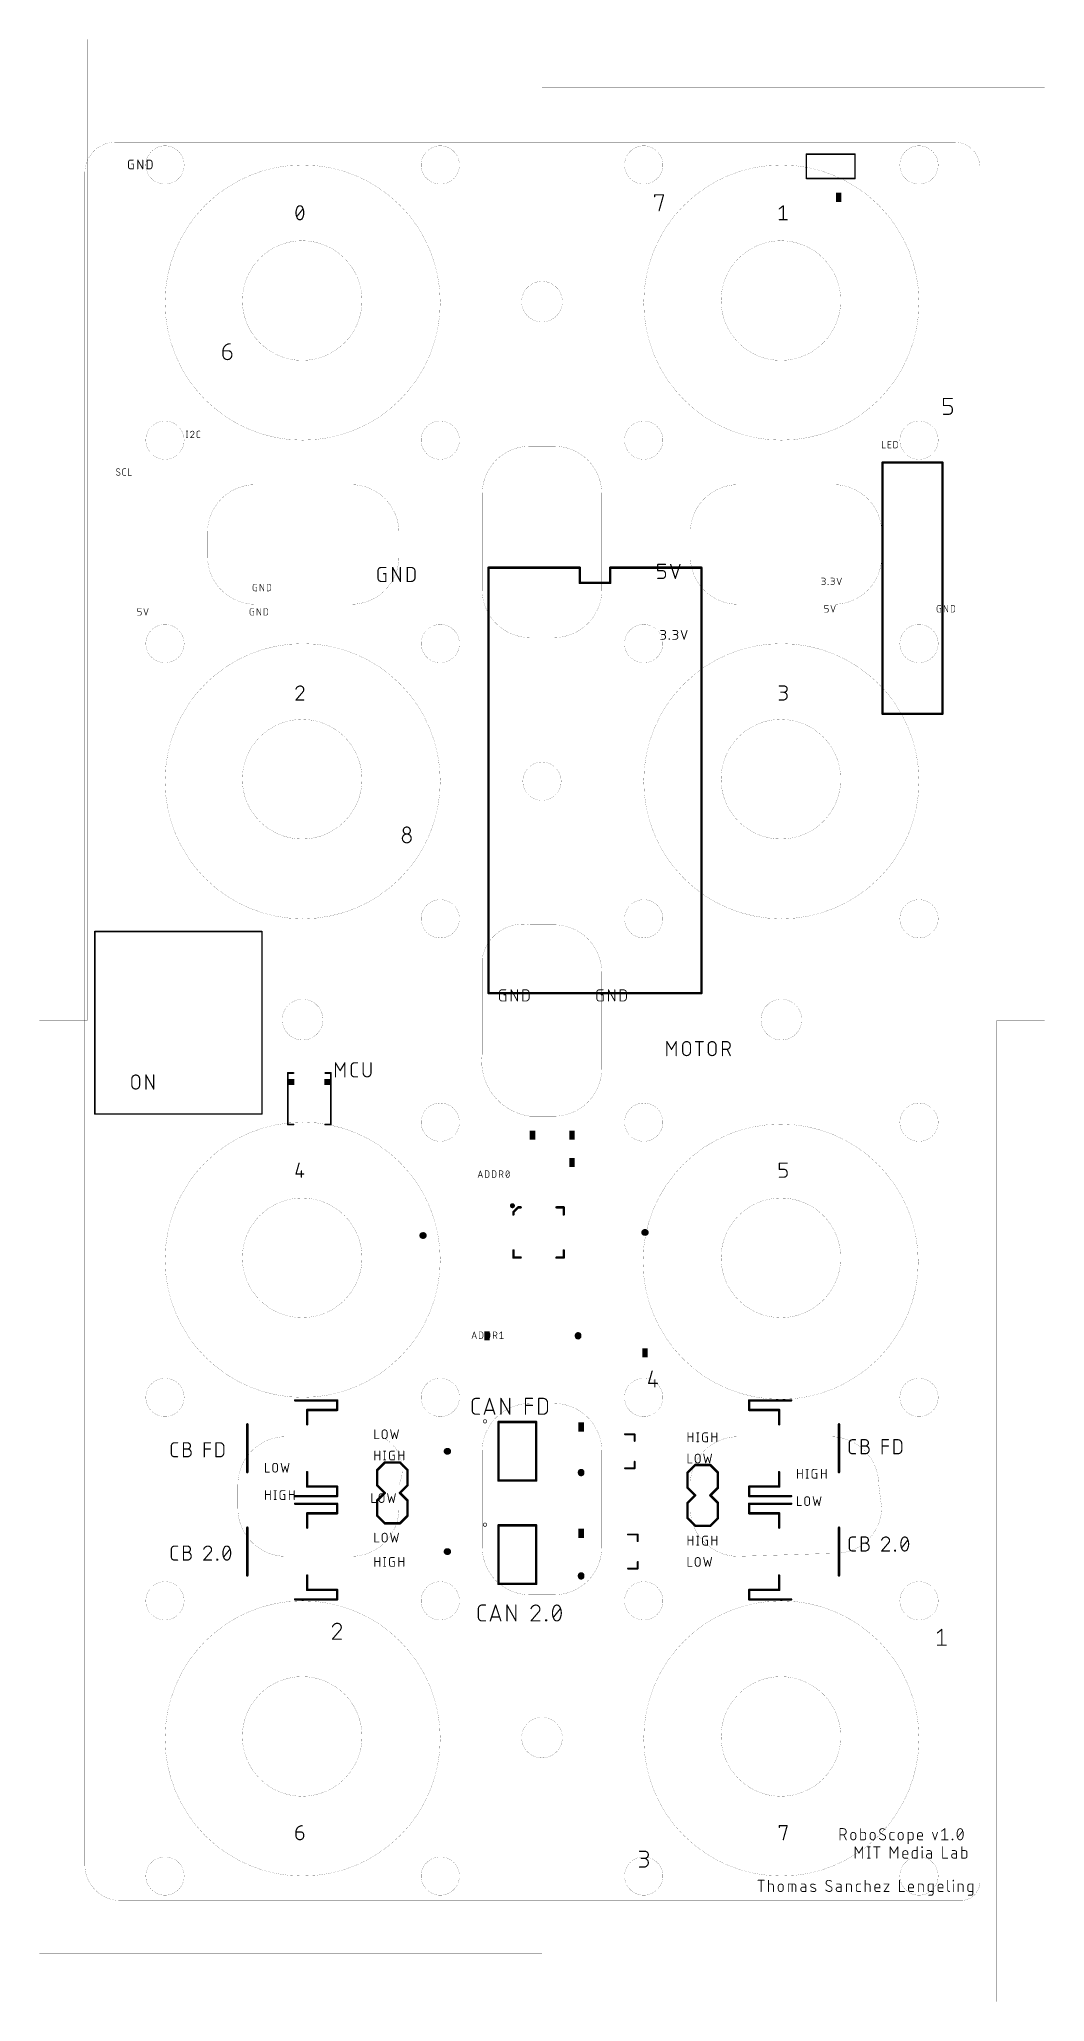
# Model space of a CAD drawing. Extents: x -4 to 80, y -3 to 161.
import ezdxf

# ---------------------------------------------------------------- set-up
doc = ezdxf.new("R2010")
doc.units = 0
for name, color, linetype in [('20', 31, 'CONTINUOUS'), ('21', 253, 'CONTINUOUS'), ('48', 253, 'CONTINUOUS')]:
    doc.layers.add(name, color=color, linetype=linetype)

# ---------------------------------------------------------------- blocks, each defined once
blk = doc.blocks.new('RECT')
blk.add_solid([(-0.5, -0.5), (0.5, -0.5), (-0.5, 0.5), (0.5, 0.5)])

msp = doc.modelspace()

# ---------------------------------------------------------------- linework, layer by layer
at = {"layer": '20'}
for points, const_width in [([(2.4992, 152.332, 0.4142), (-0.066, 149.7668)], 0.01), ([(2.4992, 152.3345, 1), (2.4992, 152.3295)], 0.005), ([(2.4992, 152.3295, 1), (2.4992, 152.3345)], 0.005), ([(74.728, 150.1964, 0.4142), (72.5924, 152.332)], 0.01), ([(72.5924, 152.3345, 1), (72.5924, 152.3295)], 0.005), ([(72.5924, 152.3295, 1), (72.5924, 152.3345)], 0.005), ([(-0.0635, 149.7668, 1), (-0.0685, 149.7668)], 0.005), ([(-0.0685, 149.7668, 1), (-0.0635, 149.7668)], 0.005), ([(74.7305, 150.1964, 1), (74.7255, 150.1964)], 0.005), ([(74.7255, 150.1964, 1), (74.7305, 150.1964)], 0.005), ([(18.093, 134.094, 1), (18.093, 144.094, 1), (18.093, 134.094)], 0.01), ([(58.093, 134.094, 1), (58.093, 144.094, 1), (58.093, 134.094)], 0.01), ([(38.131, 137.3, 1), (38.131, 140.7, 1), (38.131, 137.3)], 0.01), ([(18.093, 94.094, 1), (18.093, 104.094, 1), (18.093, 94.094)], 0.01), ([(58.093, 94.094, 1), (58.093, 104.094, 1), (58.093, 94.094)], 0.01), ([(18.131, 77.3, 1), (18.131, 80.7, 1), (18.131, 77.3)], 0.01), ([(58.131, 77.3, 1), (58.131, 80.7, 1), (58.131, 77.3)], 0.01), ([(18.093, 54.094, 1), (18.093, 64.094, 1), (18.093, 54.094)], 0.01), ([(58.093, 54.094, 1), (58.093, 64.094, 1), (58.093, 54.094)], 0.01), ([(18.093, 14.094, 1), (18.093, 24.094, 1), (18.093, 14.094)], 0.01), ([(58.093, 14.094, 1), (58.093, 24.094, 1), (58.093, 14.094)], 0.01), ([(38.131, 17.3, 1), (38.131, 20.7, 1), (38.131, 17.3)], 0.01), ([(-0.066, 8.3634, 0.4142), (2.9174, 5.38)], 0.01), ([(-0.0635, 8.3634, 1), (-0.0685, 8.3634)], 0.005), ([(-0.0685, 8.3634, 1), (-0.0635, 8.3634)], 0.005), ([(73.1241, 5.38, 0.4142), (74.728, 6.9839)], 0.01), ([(74.7305, 6.9839, 1), (74.7255, 6.9839)], 0.005), ([(74.7255, 6.9839, 1), (74.7305, 6.9839)], 0.005), ([(2.9174, 5.3825, 1), (2.9174, 5.3775)], 0.005), ([(2.9174, 5.3775, 1), (2.9174, 5.3825)], 0.005), ([(73.1241, 5.3825, 1), (73.1241, 5.3775)], 0.005), ([(73.1241, 5.3775, 1), (73.1241, 5.3825)], 0.005)]:
    msp.add_lwpolyline(points, format="xyb", dxfattribs=dict(at, const_width=const_width))
at = {"layer": '20', "const_width": 0.01}
for points in [[(2.4992, 152.332), (72.5924, 152.332)], [(-0.066, 8.3634), (-0.066, 149.7668)], [(74.728, 150.1964), (74.728, 6.9839)], [(73.1241, 5.38), (2.9174, 5.38)]]:
    msp.add_lwpolyline(points, dxfattribs=at)
at = {"layer": '21'}
for points, const_width in [([(60.22, 149.301), (60.22, 151.333)], 0.127), ([(60.22, 151.333), (64.284, 151.333)], 0.127), ([(64.284, 151.333), (64.284, 149.301)], 0.127), ([(3.5801, 150.265), (3.5801, 150.6742)], 0.0762), ([(3.7438, 150.8379), (3.9893, 150.8379)], 0.0762), ([(3.9893, 150.1013), (3.7438, 150.1013)], 0.0762), ([(3.8666, 150.5105), (3.9893, 150.5105)], 0.0762), ([(3.9893, 150.5105), (3.9893, 150.1013)], 0.0762), ([(4.3604, 150.1013), (4.3604, 150.8379)], 0.0762), ([(4.3604, 150.8379), (4.7696, 150.1013)], 0.0762), ([(4.7696, 150.1013), (4.7696, 150.8379)], 0.0762), ([(5.1407, 150.1013), (5.1407, 150.8379)], 0.0762), ([(5.1407, 150.8379), (5.3453, 150.8379)], 0.0762), ([(5.3453, 150.1013), (5.1407, 150.1013)], 0.0762), ([(5.5499, 150.6333), (5.5499, 150.3059)], 0.0762), ([(64.284, 149.301), (60.22, 149.301)], 0.127), ([(47.5488, 147.7828), (47.5488, 147.9296)], 0.1016), ([(47.5488, 147.9296), (48.2826, 147.9296)], 0.1016), ([(48.2826, 147.9296), (47.9157, 146.6088)], 0.1016), ([(17.6417, 146.1064), (18.161, 146.7556)], 0.1016), ([(57.9628, 146.7556), (58.2874, 147.0152)], 0.1016), ([(58.2874, 147.0152), (58.2874, 145.8468)], 0.1016), ([(57.9628, 145.8468), (58.6119, 145.8468)], 0.1016), ([(11.4808, 134.8966), (11.9211, 134.8966)], 0.1016), ([(11.4808, 134.5297), (11.4808, 134.8966)], 0.1016), ([(12.2146, 134.6031), (12.2146, 134.5297)], 0.1016), ([(71.6788, 130.3246), (71.6788, 130.9116)], 0.1016), ([(71.6788, 130.9116), (72.4126, 130.9116)], 0.1016), ([(72.1191, 130.3246), (71.6788, 130.3246)], 0.1016), ([(71.6788, 129.5908), (72.1191, 129.5908)], 0.1016), ([(72.4126, 129.8843), (72.4126, 130.0311)], 0.1016), ([(8.4074, 128.1844), (8.5316, 128.1844)], 0.0508), ([(8.4695, 128.1844), (8.4695, 127.6256)], 0.0508), ([(9.0171, 127.936), (8.7532, 127.6256)], 0.0508), ([(9.3002, 127.7498), (9.3002, 128.0602)], 0.0508), ([(9.4244, 128.1844), (9.5485, 128.1844)], 0.0508), ([(8.4074, 127.6256), (8.5316, 127.6256)], 0.0508), ([(8.7532, 127.6256), (9.0636, 127.6256)], 0.0508), ([(9.5485, 127.6256), (9.4244, 127.6256)], 0.0508), ([(66.5734, 127.3302), (66.5734, 126.7714)], 0.0508), ([(66.5734, 126.7714), (66.8218, 126.7714)], 0.0508), ([(67.0489, 126.7714), (67.0489, 127.3302)], 0.0508), ([(67.0489, 127.3302), (67.2972, 127.3302)], 0.0508), ([(67.0489, 127.0818), (67.2351, 127.0818)], 0.0508), ([(67.2972, 126.7714), (67.0489, 126.7714)], 0.0508), ([(67.5233, 126.7714), (67.5233, 127.3302)], 0.0508), ([(67.5233, 127.3302), (67.6785, 127.3302)], 0.0508), ([(67.6785, 126.7714), (67.5233, 126.7714)], 0.0508), ([(67.8337, 127.175), (67.8337, 126.9266)], 0.0508), ([(2.8138, 124.7182), (2.643, 124.8114)], 0.0508), ([(3.0941, 124.6096), (3.0941, 124.92)], 0.0508), ([(3.2183, 125.0442), (3.3425, 125.0442)], 0.0508), ([(3.5723, 125.0442), (3.5723, 124.4854)], 0.0508), ([(66.588, 125.562), (71.588, 125.562)], 0.2032), ([(66.588, 104.562), (66.588, 125.562)], 0.2032), ([(71.588, 125.562), (71.588, 104.562)], 0.2032), ([(3.3425, 124.4854), (3.2183, 124.4854)], 0.0508), ([(3.5723, 124.4854), (3.8207, 124.4854)], 0.0508), ([(24.4348, 115.8804), (24.4348, 116.5296)], 0.1016), ([(24.6944, 116.7892), (25.0839, 116.7892)], 0.1016), ([(25.654, 115.6208), (25.654, 116.7892)], 0.1016), ([(25.654, 116.7892), (26.3031, 115.6208)], 0.1016), ([(26.3031, 115.6208), (26.3031, 116.7892)], 0.1016), ([(26.8732, 115.6208), (26.8732, 116.7892)], 0.1016), ([(26.8732, 116.7892), (27.1977, 116.7892)], 0.1016), ([(27.5223, 116.4646), (27.5223, 115.9454)], 0.1016), ([(33.668, 81.212), (33.668, 116.772)], 0.2032), ([(33.668, 116.772), (41.288, 116.772)], 0.2032), ([(41.288, 116.772), (41.288, 115.502)], 0.2032), ([(43.828, 115.502), (43.828, 116.772)], 0.2032), ([(43.828, 116.772), (51.448, 116.772)], 0.2032), ([(47.8028, 116.5239), (47.8028, 117.0432)], 0.1016), ([(47.8028, 117.0432), (48.4519, 117.0432)], 0.1016), ([(48.1923, 116.5239), (47.8028, 116.5239)], 0.1016), ([(48.8809, 117.0432), (49.2704, 115.8748)], 0.1016), ([(49.2704, 115.8748), (49.6598, 117.0432)], 0.1016), ([(51.448, 116.772), (51.448, 81.212)], 0.2032), ([(13.9954, 114.9576), (13.9954, 115.268)], 0.0508), ([(14.1196, 115.3922), (14.3058, 115.3922)], 0.0508), ([(14.3058, 114.8334), (14.1196, 114.8334)], 0.0508), ([(14.2127, 115.1438), (14.3058, 115.1438)], 0.0508), ([(14.3058, 115.1438), (14.3058, 114.8334)], 0.0508), ([(14.5806, 114.8334), (14.5806, 115.3922)], 0.0508), ([(14.5806, 115.3922), (14.8911, 114.8334)], 0.0508), ([(14.8911, 114.8334), (14.8911, 115.3922)], 0.0508), ([(15.1658, 114.8334), (15.1658, 115.3922)], 0.0508), ([(15.1658, 115.3922), (15.321, 115.3922)], 0.0508), ([(15.321, 114.8334), (15.1658, 114.8334)], 0.0508), ([(15.4763, 115.237), (15.4763, 114.9886)], 0.0508), ([(25.0839, 115.6208), (24.6944, 115.6208)], 0.1016), ([(24.8892, 116.2699), (25.0839, 116.2699)], 0.1016), ([(25.0839, 116.2699), (25.0839, 115.6208)], 0.1016), ([(27.1977, 115.6208), (26.8732, 115.6208)], 0.1016), ([(41.288, 115.502), (43.828, 115.502)], 0.2032), ([(47.8028, 115.8748), (48.1923, 115.8748)], 0.1016), ([(48.4519, 116.1344), (48.4519, 116.2643)], 0.1016), ([(61.4934, 115.9002), (61.6797, 115.9002)], 0.0508), ([(61.4934, 115.3414), (61.6486, 115.3414)], 0.0508), ([(61.6797, 115.6518), (61.5555, 115.6518)], 0.0508), ([(62.0171, 115.3414), (62.0171, 115.3724)], 0.0508), ([(62.0171, 115.3724), (62.0482, 115.3724)], 0.0508), ([(62.0482, 115.3414), (62.0171, 115.3414)], 0.0508), ([(62.0482, 115.3724), (62.0482, 115.3414)], 0.0508), ([(62.2615, 115.9002), (62.4478, 115.9002)], 0.0508), ([(62.2615, 115.3414), (62.4167, 115.3414)], 0.0508), ([(62.4478, 115.6518), (62.3236, 115.6518)], 0.0508), ([(62.7791, 115.9002), (62.9653, 115.3414)], 0.0508), ([(62.9653, 115.3414), (63.1516, 115.9002)], 0.0508), ([(4.3434, 113.1118), (4.3434, 113.3602)], 0.0508), ([(4.3434, 113.3602), (4.6538, 113.3602)], 0.0508), ([(4.861, 113.3602), (5.0473, 112.8014)], 0.0508), ([(5.0473, 112.8014), (5.2335, 113.3602)], 0.0508), ([(13.7414, 112.9256), (13.7414, 113.236)], 0.0508), ([(13.8656, 113.3602), (14.0518, 113.3602)], 0.0508), ([(14.3266, 112.8014), (14.3266, 113.3602)], 0.0508), ([(14.3266, 113.3602), (14.6371, 112.8014)], 0.0508), ([(14.6371, 112.8014), (14.6371, 113.3602)], 0.0508), ([(14.9118, 112.8014), (14.9118, 113.3602)], 0.0508), ([(14.9118, 113.3602), (15.067, 113.3602)], 0.0508), ([(15.2223, 113.205), (15.2223, 112.9566)], 0.0508), ([(61.7474, 113.3658), (61.7474, 113.6142)], 0.0508), ([(61.7474, 113.6142), (62.0578, 113.6142)], 0.0508), ([(61.9337, 113.3658), (61.7474, 113.3658)], 0.0508), ([(62.0578, 113.1796), (62.0578, 113.2417)], 0.0508), ([(62.265, 113.6142), (62.4513, 113.0554)], 0.0508), ([(62.4513, 113.0554), (62.6375, 113.6142)], 0.0508), ([(71.1454, 113.1796), (71.1454, 113.49)], 0.0508), ([(71.2696, 113.6142), (71.4558, 113.6142)], 0.0508), ([(71.3627, 113.3658), (71.4558, 113.3658)], 0.0508), ([(71.4558, 113.3658), (71.4558, 113.0554)], 0.0508), ([(71.7306, 113.0554), (71.7306, 113.6142)], 0.0508), ([(71.7306, 113.6142), (72.0411, 113.0554)], 0.0508), ([(72.0411, 113.0554), (72.0411, 113.6142)], 0.0508), ([(72.3158, 113.0554), (72.3158, 113.6142)], 0.0508), ([(72.3158, 113.6142), (72.471, 113.6142)], 0.0508), ([(72.6263, 113.459), (72.6263, 113.2106)], 0.0508), ([(4.5297, 113.1118), (4.3434, 113.1118)], 0.0508), ([(4.3434, 112.8014), (4.5297, 112.8014)], 0.0508), ([(4.6538, 112.9256), (4.6538, 112.9877)], 0.0508), ([(14.0518, 112.8014), (13.8656, 112.8014)], 0.0508), ([(13.9587, 113.1118), (14.0518, 113.1118)], 0.0508), ([(14.0518, 113.1118), (14.0518, 112.8014)], 0.0508), ([(15.067, 112.8014), (14.9118, 112.8014)], 0.0508), ([(48.0441, 111.5187), (48.2896, 111.5187)], 0.0762), ([(49.0682, 111.5187), (49.3138, 111.5187)], 0.0762), ([(49.7588, 111.5187), (50.0044, 110.7821)], 0.0762), ([(50.0044, 110.7821), (50.2499, 111.5187)], 0.0762), ([(61.7474, 113.0554), (61.9337, 113.0554)], 0.0508), ([(71.4558, 113.0554), (71.2696, 113.0554)], 0.0508), ([(72.471, 113.0554), (72.3158, 113.0554)], 0.0508), ([(48.0441, 110.7821), (48.2487, 110.7821)], 0.0762), ([(48.2896, 111.1913), (48.1259, 111.1913)], 0.0762), ([(48.7403, 110.7821), (48.7403, 110.823)], 0.0762), ([(48.7403, 110.823), (48.7812, 110.823)], 0.0762), ([(48.7812, 110.7821), (48.7403, 110.7821)], 0.0762), ([(48.7812, 110.823), (48.7812, 110.7821)], 0.0762), ([(49.0682, 110.7821), (49.2728, 110.7821)], 0.0762), ([(49.3138, 111.1913), (49.1501, 111.1913)], 0.0762), ([(57.9628, 106.8832), (58.3523, 106.8832)], 0.1016), ([(18.1285, 106.3639), (17.5768, 105.7148)], 0.1016), ([(17.5768, 105.7148), (18.2259, 105.7148)], 0.1016), ([(57.9628, 105.7148), (58.2874, 105.7148)], 0.1016), ([(58.3523, 106.3639), (58.0926, 106.3639)], 0.1016), ([(71.588, 104.562), (66.588, 104.562)], 0.2032), ([(0.762, 86.36), (0.762, 71.12)], 0.127), ([(14.732, 86.36), (0.762, 86.36)], 0.127), ([(14.732, 71.12), (14.732, 86.36)], 0.127), ([(51.448, 81.212), (33.668, 81.212)], 0.2032), ([(34.5821, 80.7649), (34.5821, 81.2871)], 0.0762), ([(34.7909, 81.4959), (35.1042, 81.4959)], 0.0762), ([(35.1042, 80.5561), (34.7909, 80.5561)], 0.0762), ([(34.9476, 81.0782), (35.1042, 81.0782)], 0.0762), ([(35.1042, 81.0782), (35.1042, 80.5561)], 0.0762), ([(35.5575, 80.5561), (35.5575, 81.4959)], 0.0762), ([(35.5575, 81.4959), (36.0796, 80.5561)], 0.0762), ([(36.0796, 80.5561), (36.0796, 81.4959)], 0.0762), ([(36.5328, 80.5561), (36.5328, 81.4959)], 0.0762), ([(36.5328, 81.4959), (36.7939, 81.4959)], 0.0762), ([(36.7939, 80.5561), (36.5328, 80.5561)], 0.0762), ([(37.0549, 81.2348), (37.0549, 80.8172)], 0.0762), ([(42.7101, 80.7649), (42.7101, 81.2871)], 0.0762), ([(42.9189, 81.4959), (43.2322, 81.4959)], 0.0762), ([(43.2322, 80.5561), (42.9189, 80.5561)], 0.0762), ([(43.0756, 81.0782), (43.2322, 81.0782)], 0.0762), ([(43.2322, 81.0782), (43.2322, 80.5561)], 0.0762), ([(43.6855, 80.5561), (43.6855, 81.4959)], 0.0762), ([(43.6855, 81.4959), (44.2076, 80.5561)], 0.0762), ([(44.2076, 80.5561), (44.2076, 81.4959)], 0.0762), ([(44.6608, 80.5561), (44.6608, 81.4959)], 0.0762), ([(44.6608, 81.4959), (44.9219, 81.4959)], 0.0762), ([(44.9219, 80.5561), (44.6608, 80.5561)], 0.0762), ([(45.1829, 81.2348), (45.1829, 80.8172)], 0.0762), ([(48.5648, 75.9968), (48.5648, 77.1652)], 0.1016), ([(48.5648, 77.1652), (48.9543, 76.5161)], 0.1016), ([(48.9543, 76.5161), (49.3437, 77.1652)], 0.1016), ([(49.3437, 77.1652), (49.3437, 75.9968)], 0.1016), ([(50.9538, 77.1652), (51.6029, 77.1652)], 0.1016), ([(51.2784, 75.9968), (51.2784, 77.1652)], 0.1016), ([(53.2091, 75.9968), (53.2091, 77.1652)], 0.1016), ([(53.2091, 77.1652), (53.5336, 77.1652)], 0.1016), ([(49.887, 76.3214), (49.887, 76.8406)], 0.1016), ([(50.5361, 76.8406), (50.5361, 76.3214)], 0.1016), ([(52.0206, 76.3214), (52.0206, 76.8406)], 0.1016), ([(52.6697, 76.8406), (52.6697, 76.3214)], 0.1016), ([(53.5336, 76.5161), (53.2091, 76.5161)], 0.1016), ([(53.8582, 75.9968), (53.5985, 76.5161)], 0.1016), ([(3.8608, 73.5274), (3.8608, 74.0466)], 0.1016), ([(4.5099, 74.0466), (4.5099, 73.5274)], 0.1016), ([(5.0419, 73.2028), (5.0419, 74.3712)], 0.1016), ([(5.0419, 74.3712), (5.691, 73.2028)], 0.1016), ([(5.691, 73.2028), (5.691, 74.3712)], 0.1016), ([(17.3644, 74.54), (16.8944, 74.54)], 0.1524), ([(16.8944, 74.54), (16.8944, 70.24)], 0.1524), ([(20.0244, 74.54), (20.4944, 74.54)], 0.1524), ([(20.4944, 74.54), (20.4944, 70.24)], 0.1524), ([(20.8788, 74.2188), (20.8788, 75.3872)], 0.1016), ([(20.8788, 75.3872), (21.2683, 74.7381)], 0.1016), ([(21.2683, 74.7381), (21.6577, 75.3872)], 0.1016), ([(21.6577, 75.3872), (21.6577, 74.2188)], 0.1016), ([(22.1977, 74.4784), (22.1977, 75.1276)], 0.1016), ([(22.4573, 75.3872), (22.717, 75.3872)], 0.1016), ([(22.717, 74.2188), (22.4573, 74.2188)], 0.1016), ([(23.1916, 75.3872), (23.1916, 74.5434)], 0.1016), ([(23.8407, 74.5434), (23.8407, 75.3872)], 0.1016), ([(0.762, 71.12), (14.732, 71.12)], 0.127), ([(16.8944, 70.24), (17.3644, 70.24)], 0.1524), ([(20.4944, 70.24), (20.0244, 70.24)], 0.1524), ([(17.8364, 67.0052), (17.5768, 66.0964)], 0.1016), ([(17.5768, 66.0964), (18.2259, 66.0964)], 0.1016), ([(18.0312, 66.3561), (18.0312, 65.8368)], 0.1016), ([(32.7914, 65.8114), (32.9777, 66.3702)], 0.0508), ([(33.1174, 65.9511), (32.838, 65.9511)], 0.0508), ([(32.9777, 66.3702), (33.1639, 65.8114)], 0.0508), ([(33.3894, 65.8114), (33.3894, 66.3702)], 0.0508), ([(33.3894, 66.3702), (33.5446, 66.3702)], 0.0508), ([(33.5446, 65.8114), (33.3894, 65.8114)], 0.0508), ([(33.6998, 66.215), (33.6998, 65.9666)], 0.0508), ([(33.9746, 65.8114), (33.9746, 66.3702)], 0.0508), ([(33.9746, 66.3702), (34.1298, 66.3702)], 0.0508), ([(34.1298, 65.8114), (33.9746, 65.8114)], 0.0508), ([(34.285, 66.215), (34.285, 65.9666)], 0.0508), ([(34.5634, 65.8114), (34.5634, 66.3702)], 0.0508), ([(34.5634, 66.3702), (34.7186, 66.3702)], 0.0508), ([(34.7186, 66.0598), (34.5634, 66.0598)], 0.0508), ([(34.8738, 65.8114), (34.7497, 66.0598)], 0.0508), ([(35.1395, 65.9356), (35.3878, 66.246)], 0.0508), ([(57.9628, 66.4859), (57.9628, 67.0052)], 0.1016), ([(57.9628, 67.0052), (58.6119, 67.0052)], 0.1016), ([(58.3523, 66.4859), (57.9628, 66.4859)], 0.1016), ([(57.9628, 65.8368), (58.3523, 65.8368)], 0.1016), ([(58.6119, 66.0964), (58.6119, 66.2263)], 0.1016), ([(35.746, 62.914), (36.146, 63.314)], 0.2032), ([(35.746, 62.914), (35.746, 62.714)], 0.2032), ([(36.146, 63.314), (36.346, 63.314)], 0.2032), ([(39.946, 63.314), (39.346, 63.314)], 0.2032), ([(39.946, 63.314), (39.946, 62.714)], 0.2032), ([(28.1635, 60.96), (28.2245, 60.96)], 0.5588), ([(46.7665, 61.214), (46.7055, 61.214)], 0.5588), ([(35.746, 59.114), (35.746, 59.714)], 0.2032), ([(35.746, 59.114), (36.346, 59.114)], 0.2032), ([(39.946, 59.114), (39.346, 59.114)], 0.2032), ([(39.946, 59.114), (39.946, 59.714)], 0.2032), ([(32.2834, 52.3494), (32.4697, 52.9082)], 0.0508), ([(32.6094, 52.4891), (32.33, 52.4891)], 0.0508), ([(32.4697, 52.9082), (32.6559, 52.3494)], 0.0508), ([(32.8814, 52.3494), (32.8814, 52.9082)], 0.0508), ([(32.8814, 52.9082), (33.0366, 52.9082)], 0.0508), ([(33.1918, 52.753), (33.1918, 52.5046)], 0.0508), ([(33.4666, 52.3494), (33.4666, 52.9082)], 0.0508), ([(33.4666, 52.9082), (33.6218, 52.9082)], 0.0508), ([(33.777, 52.753), (33.777, 52.5046)], 0.0508), ([(34.0554, 52.3494), (34.0554, 52.9082)], 0.0508), ([(34.0554, 52.9082), (34.2106, 52.9082)], 0.0508), ([(34.2106, 52.5978), (34.0554, 52.5978)], 0.0508), ([(34.3658, 52.3494), (34.2417, 52.5978)], 0.0508), ([(34.6004, 52.784), (34.7557, 52.9082)], 0.0508), ([(34.7557, 52.9082), (34.7557, 52.3494)], 0.0508), ([(41.148, 52.5475), (41.148, 52.6085)], 0.5588), ([(33.0366, 52.3494), (32.8814, 52.3494)], 0.0508), ([(33.6218, 52.3494), (33.4666, 52.3494)], 0.0508), ([(34.6004, 52.3494), (34.9109, 52.3494)], 0.0508), ([(47.3343, 49.6316), (47.0408, 48.6043)], 0.1016), ([(47.0408, 48.6043), (47.7746, 48.6043)], 0.1016), ([(47.5544, 48.8978), (47.5544, 48.3108)], 0.1016), ([(21.01, 47.18), (17.51, 47.18)], 0.2032), ([(18.51, 45.18), (18.51, 46.38)], 0.2032), ([(18.51, 46.38), (21.01, 46.38)], 0.2032), ([(21.01, 46.38), (21.01, 47.18)], 0.2032), ([(32.3088, 46.3183), (32.3088, 47.0521)], 0.1016), ([(32.6023, 47.3456), (32.8958, 47.3456)], 0.1016), ([(32.8958, 46.0248), (32.6023, 46.0248)], 0.1016), ([(33.3057, 46.0248), (33.746, 47.3456)], 0.1016), ([(34.0762, 46.355), (33.4158, 46.355)], 0.1016), ([(33.746, 47.3456), (34.1863, 46.0248)], 0.1016), ([(34.7019, 46.0248), (34.7019, 47.3456)], 0.1016), ([(34.7019, 47.3456), (35.4357, 46.0248)], 0.1016), ([(35.4357, 46.0248), (35.4357, 47.3456)], 0.1016), ([(36.7526, 46.0248), (36.7526, 47.3456)], 0.1016), ([(36.7526, 47.3456), (37.3396, 47.3456)], 0.1016), ([(36.7526, 46.7586), (37.3396, 46.7586)], 0.1016), ([(37.8597, 46.0248), (37.8597, 47.3456)], 0.1016), ([(37.8597, 47.3456), (38.2266, 47.3456)], 0.1016), ([(38.2266, 46.0248), (37.8597, 46.0248)], 0.1016), ([(38.5934, 46.9787), (38.5934, 46.3917)], 0.1016), ([(58.944, 47.18), (55.444, 47.18)], 0.2032), ([(55.444, 47.18), (55.444, 46.38)], 0.2032), ([(55.444, 46.38), (57.944, 46.38)], 0.2032), ([(57.944, 46.38), (57.944, 45.18)], 0.2032), ([(13.51, 45.18), (13.51, 41.18)], 0.2032), ([(24.1681, 44.7167), (24.1681, 43.9801)], 0.0762), ([(24.7761, 44.1847), (24.7761, 44.5121)], 0.0762), ([(25.1853, 44.5121), (25.1853, 44.1847)], 0.0762), ([(25.4824, 44.7167), (25.6461, 43.9801)], 0.0762), ([(25.6461, 43.9801), (25.8098, 44.4712)], 0.0762), ([(25.8098, 44.4712), (25.9735, 43.9801)], 0.0762), ([(25.9735, 43.9801), (26.1372, 44.7167)], 0.0762), ([(34.493, 45.376), (37.643, 45.376)], 0.2), ([(34.493, 40.476), (34.493, 45.376)], 0.2), ([(37.643, 45.376), (37.643, 40.476)], 0.2), ([(45.0596, 44.3484), (45.8724, 44.3484)], 0.1524), ([(45.8724, 44.3484), (45.8724, 43.7896)], 0.1524), ([(50.3301, 43.7261), (50.3301, 44.4627)], 0.0762), ([(50.7393, 44.4627), (50.7393, 43.7261)], 0.0762), ([(51.0625, 44.4627), (51.2262, 44.4627)], 0.0762), ([(51.1443, 44.4627), (51.1443, 43.7261)], 0.0762), ([(51.5493, 43.8898), (51.5493, 44.299)], 0.0762), ([(51.713, 44.4627), (51.9585, 44.4627)], 0.0762), ([(52.3296, 43.7261), (52.3296, 44.4627)], 0.0762), ([(52.7388, 44.4627), (52.7388, 43.7261)], 0.0762), ([(62.944, 41.18), (62.944, 45.18)], 0.2032), ([(7.1628, 42.7284), (7.1628, 43.3776)], 0.1016), ([(7.4224, 43.6372), (7.6821, 43.6372)], 0.1016), ([(8.1737, 42.4688), (8.1737, 43.6372)], 0.1016), ([(8.1737, 43.6372), (8.4982, 43.6372)], 0.1016), ([(8.1737, 43.1179), (8.4982, 43.1179)], 0.1016), ([(9.9116, 42.4688), (9.9116, 43.6372)], 0.1016), ([(9.9116, 43.6372), (10.4309, 43.6372)], 0.1016), ([(9.9116, 43.1179), (10.4309, 43.1179)], 0.1016), ([(10.8999, 42.4688), (10.8999, 43.6372)], 0.1016), ([(10.8999, 43.6372), (11.2245, 43.6372)], 0.1016), ([(11.549, 43.3126), (11.549, 42.7934)], 0.1016), ([(24.1681, 43.9801), (24.4955, 43.9801)], 0.0762), ([(24.1681, 42.2021), (24.1681, 42.9387)], 0.0762), ([(24.1681, 42.6113), (24.5773, 42.6113)], 0.0762), ([(24.5773, 42.9387), (24.5773, 42.2021)], 0.0762), ([(24.9005, 42.9387), (25.0642, 42.9387)], 0.0762), ([(24.9823, 42.9387), (24.9823, 42.2021)], 0.0762), ([(25.3873, 42.3658), (25.3873, 42.775)], 0.0762), ([(25.551, 42.9387), (25.7965, 42.9387)], 0.0762), ([(25.6738, 42.6113), (25.7965, 42.6113)], 0.0762), ([(25.7965, 42.6113), (25.7965, 42.2021)], 0.0762), ([(26.1676, 42.2021), (26.1676, 42.9387)], 0.0762), ([(26.1676, 42.6113), (26.5768, 42.6113)], 0.0762), ([(26.5768, 42.9387), (26.5768, 42.2021)], 0.0762), ([(30.1955, 42.926), (30.2565, 42.926)], 0.5588), ([(50.3301, 44.1353), (50.7393, 44.1353)], 0.0762), ([(50.3301, 42.6847), (50.3301, 41.9481)], 0.0762), ([(51.0625, 43.7261), (51.2262, 43.7261)], 0.0762), ([(51.6444, 42.6847), (51.8081, 41.9481)], 0.0762), ([(51.9585, 43.7261), (51.713, 43.7261)], 0.0762), ([(51.8358, 44.1353), (51.9585, 44.1353)], 0.0762), ([(51.9585, 44.1353), (51.9585, 43.7261)], 0.0762), ([(52.1355, 41.9481), (52.2992, 42.6847)], 0.0762), ([(52.3296, 44.1353), (52.7388, 44.1353)], 0.0762), ([(63.8048, 42.9824), (63.8048, 43.6316)], 0.1016), ([(64.0644, 43.8912), (64.3241, 43.8912)], 0.1016), ([(64.3241, 42.7228), (64.0644, 42.7228)], 0.1016), ([(64.8157, 42.7228), (64.8157, 43.8912)], 0.1016), ([(64.8157, 43.8912), (65.1402, 43.8912)], 0.1016), ([(64.8157, 43.3719), (65.1402, 43.3719)], 0.1016), ([(65.1402, 42.7228), (64.8157, 42.7228)], 0.1016), ([(66.5536, 42.7228), (66.5536, 43.8912)], 0.1016), ([(66.5536, 43.8912), (67.0729, 43.8912)], 0.1016), ([(66.5536, 43.3719), (67.0729, 43.3719)], 0.1016), ([(67.5419, 42.7228), (67.5419, 43.8912)], 0.1016), ([(67.5419, 43.8912), (67.8665, 43.8912)], 0.1016), ([(67.8665, 42.7228), (67.5419, 42.7228)], 0.1016), ([(68.191, 43.5666), (68.191, 43.0474)], 0.1016), ([(7.6821, 42.4688), (7.4224, 42.4688)], 0.1016), ([(8.4982, 42.4688), (8.1737, 42.4688)], 0.1016), ([(11.2245, 42.4688), (10.8999, 42.4688)], 0.1016), ([(15.0241, 41.9227), (15.0241, 41.1861)], 0.0762), ([(15.0241, 41.1861), (15.3515, 41.1861)], 0.0762), ([(15.6321, 41.3907), (15.6321, 41.7181)], 0.0762), ([(16.0414, 41.7181), (16.0414, 41.3907)], 0.0762), ([(16.3384, 41.9227), (16.5021, 41.1861)], 0.0762), ([(16.5021, 41.1861), (16.6658, 41.6772)], 0.0762), ([(16.6658, 41.6772), (16.8295, 41.1861)], 0.0762), ([(16.8295, 41.1861), (16.9932, 41.9227)], 0.0762), ([(18.51, 39.98), (18.51, 41.18)], 0.2032), ([(24.9936, 41.9862), (24.3586, 41.3512)], 0.2032), ([(24.3586, 40.0812), (24.3586, 41.3512)], 0.2032), ([(24.9005, 42.2021), (25.0642, 42.2021)], 0.0762), ([(26.2636, 41.9862), (24.9936, 41.9862)], 0.2032), ([(25.7965, 42.2021), (25.551, 42.2021)], 0.0762), ([(26.8986, 41.3512), (26.2636, 41.9862)], 0.2032), ([(26.8986, 41.3512), (26.8986, 40.0812)], 0.2032), ([(41.402, 41.1785), (41.402, 41.1175)], 0.5588), ([(45.8724, 41.5036), (45.0596, 41.5036)], 0.1524), ([(45.8724, 42.0624), (45.8724, 41.5036)], 0.1524), ([(50.927, 41.783), (50.292, 41.148)], 0.2032), ([(50.292, 39.878), (50.292, 41.148)], 0.2032), ([(50.3301, 41.9481), (50.6575, 41.9481)], 0.0762), ([(52.197, 41.783), (50.927, 41.783)], 0.2032), ([(50.9381, 42.1527), (50.9381, 42.4801)], 0.0762), ([(51.3474, 42.4801), (51.3474, 42.1527)], 0.0762), ([(51.8081, 41.9481), (51.9718, 42.4392)], 0.0762), ([(51.9718, 42.4392), (52.1355, 41.9481)], 0.0762), ([(52.832, 41.148), (52.197, 41.783)], 0.2032), ([(52.832, 41.148), (52.832, 39.878)], 0.2032), ([(57.944, 41.18), (57.944, 39.98)], 0.2032), ([(59.4741, 40.6781), (59.4741, 41.4147)], 0.0762), ([(59.4741, 41.0873), (59.8833, 41.0873)], 0.0762), ([(59.8833, 41.4147), (59.8833, 40.6781)], 0.0762), ([(60.2065, 41.4147), (60.3702, 41.4147)], 0.0762), ([(60.2883, 41.4147), (60.2883, 40.6781)], 0.0762), ([(60.6933, 40.8418), (60.6933, 41.251)], 0.0762), ([(60.857, 41.4147), (61.1025, 41.4147)], 0.0762), ([(60.9798, 41.0873), (61.1025, 41.0873)], 0.0762), ([(61.1025, 41.0873), (61.1025, 40.6781)], 0.0762), ([(61.4736, 40.6781), (61.4736, 41.4147)], 0.0762), ([(61.4736, 41.0873), (61.8828, 41.0873)], 0.0762), ([(61.8828, 41.4147), (61.8828, 40.6781)], 0.0762), ([(15.0241, 38.9001), (15.0241, 39.6367)], 0.0762), ([(15.4333, 39.6367), (15.4333, 38.9001)], 0.0762), ([(15.7565, 39.6367), (15.9202, 39.6367)], 0.0762), ([(15.8383, 39.6367), (15.8383, 38.9001)], 0.0762), ([(16.2433, 39.0638), (16.2433, 39.473)], 0.0762), ([(16.407, 39.6367), (16.6525, 39.6367)], 0.0762), ([(17.0236, 38.9001), (17.0236, 39.6367)], 0.0762), ([(17.4328, 39.6367), (17.4328, 38.9001)], 0.0762), ([(21.01, 39.98), (18.51, 39.98)], 0.2032), ([(21.01, 39.18), (21.01, 39.98)], 0.2032), ([(23.9141, 39.3827), (23.9141, 38.6461)], 0.0762), ([(24.9936, 39.4462), (24.3586, 40.0812)], 0.2032), ([(24.3586, 38.8112), (24.9936, 39.4462)], 0.2032), ([(25.2284, 39.3827), (25.3921, 38.6461)], 0.0762), ([(25.7195, 38.6461), (25.8832, 39.3827)], 0.0762), ([(26.8986, 40.0812), (26.2636, 39.4462)], 0.2032), ([(26.2636, 39.4462), (26.8986, 38.8112)], 0.2032), ([(37.643, 40.476), (34.493, 40.476)], 0.2), ([(50.927, 39.243), (50.292, 39.878)], 0.2032), ([(52.832, 39.878), (52.197, 39.243)], 0.2032), ([(57.944, 39.98), (55.444, 39.98)], 0.2032), ([(55.444, 39.98), (55.444, 39.18)], 0.2032), ([(60.2065, 40.6781), (60.3702, 40.6781)], 0.0762), ([(61.1025, 40.6781), (60.857, 40.6781)], 0.0762), ([(15.0241, 39.3093), (15.4333, 39.3093)], 0.0762), ([(15.7565, 38.9001), (15.9202, 38.9001)], 0.0762), ([(16.6525, 38.9001), (16.407, 38.9001)], 0.0762), ([(16.5297, 39.3093), (16.6525, 39.3093)], 0.0762), ([(16.6525, 39.3093), (16.6525, 38.9001)], 0.0762), ([(17.0236, 39.3093), (17.4328, 39.3093)], 0.0762), ([(17.51, 39.18), (21.01, 39.18)], 0.2032), ([(21.01, 38.544), (17.51, 38.544)], 0.2032), ([(18.51, 36.544), (18.51, 37.744)], 0.2032), ([(18.51, 37.744), (21.01, 37.744)], 0.2032), ([(21.01, 37.744), (21.01, 38.544)], 0.2032), ([(23.9141, 38.6461), (24.2415, 38.6461)], 0.0762), ([(24.3586, 37.5412), (24.3586, 38.8112)], 0.2032), ([(24.5221, 38.8507), (24.5221, 39.1781)], 0.0762), ([(24.9314, 39.1781), (24.9314, 38.8507)], 0.0762), ([(25.3921, 38.6461), (25.5558, 39.1372)], 0.0762), ([(25.5558, 39.1372), (25.7195, 38.6461)], 0.0762), ([(26.8986, 38.8112), (26.8986, 37.5412)], 0.2032), ([(50.292, 38.608), (50.927, 39.243)], 0.2032), ([(50.292, 37.338), (50.292, 38.608)], 0.2032), ([(52.197, 39.243), (52.832, 38.608)], 0.2032), ([(52.832, 38.608), (52.832, 37.338)], 0.2032), ([(55.444, 39.18), (58.944, 39.18)], 0.2032), ([(58.944, 38.544), (55.444, 38.544)], 0.2032), ([(55.444, 38.544), (55.444, 37.744)], 0.2032), ([(55.444, 37.744), (57.944, 37.744)], 0.2032), ([(57.944, 37.744), (57.944, 36.544)], 0.2032), ([(59.4741, 39.1287), (59.4741, 38.3921)], 0.0762), ([(59.4741, 38.3921), (59.8015, 38.3921)], 0.0762), ([(60.0821, 38.5967), (60.0821, 38.9241)], 0.0762), ([(60.4914, 38.9241), (60.4914, 38.5967)], 0.0762), ([(60.7884, 39.1287), (60.9521, 38.3921)], 0.0762), ([(60.9521, 38.3921), (61.1158, 38.8832)], 0.0762), ([(61.1158, 38.8832), (61.2795, 38.3921)], 0.0762), ([(61.2795, 38.3921), (61.4432, 39.1287)], 0.0762), ([(13.51, 36.544), (13.51, 32.544)], 0.2032), ([(24.1681, 36.0807), (24.1681, 35.3441)], 0.0762), ([(24.9936, 36.9062), (24.3586, 37.5412)], 0.2032), ([(26.2636, 36.9062), (24.9936, 36.9062)], 0.2032), ([(25.4824, 36.0807), (25.6461, 35.3441)], 0.0762), ([(25.9735, 35.3441), (26.1372, 36.0807)], 0.0762), ([(26.8986, 37.5412), (26.2636, 36.9062)], 0.2032), ([(34.493, 36.74), (37.643, 36.74)], 0.2), ([(34.493, 31.84), (34.493, 36.74)], 0.2), ([(37.643, 36.74), (37.643, 31.84)], 0.2), ([(50.927, 36.703), (50.292, 37.338)], 0.2032), ([(52.197, 36.703), (50.927, 36.703)], 0.2032), ([(52.832, 37.338), (52.197, 36.703)], 0.2032), ([(62.944, 32.544), (62.944, 36.544)], 0.2032), ([(7.1628, 34.0924), (7.1628, 34.7416)], 0.1016), ([(7.4224, 35.0012), (7.6821, 35.0012)], 0.1016), ([(8.1737, 33.8328), (8.1737, 35.0012)], 0.1016), ([(8.1737, 35.0012), (8.4982, 35.0012)], 0.1016), ([(8.1737, 34.4819), (8.4982, 34.4819)], 0.1016), ([(10.423, 34.4819), (9.8712, 33.8328)], 0.1016), ([(11.5363, 34.0924), (12.0556, 34.7416)], 0.1016), ([(24.1681, 35.3441), (24.4955, 35.3441)], 0.0762), ([(24.7761, 35.5487), (24.7761, 35.8761)], 0.0762), ([(25.1853, 35.8761), (25.1853, 35.5487)], 0.0762), ([(25.6461, 35.3441), (25.8098, 35.8352)], 0.0762), ([(25.8098, 35.8352), (25.9735, 35.3441)], 0.0762), ([(30.1955, 34.544), (30.2565, 34.544)], 0.5588), ([(45.3136, 35.9664), (46.1264, 35.9664)], 0.1524), ([(46.1264, 35.9664), (46.1264, 35.4076)], 0.1524), ([(50.3301, 35.0901), (50.3301, 35.8267)], 0.0762), ([(50.3301, 35.4993), (50.7393, 35.4993)], 0.0762), ([(50.7393, 35.8267), (50.7393, 35.0901)], 0.0762), ([(51.0625, 35.8267), (51.2262, 35.8267)], 0.0762), ([(51.0625, 35.0901), (51.2262, 35.0901)], 0.0762), ([(51.1443, 35.8267), (51.1443, 35.0901)], 0.0762), ([(51.5493, 35.2538), (51.5493, 35.663)], 0.0762), ([(51.713, 35.8267), (51.9585, 35.8267)], 0.0762), ([(51.9585, 35.0901), (51.713, 35.0901)], 0.0762), ([(51.8358, 35.4993), (51.9585, 35.4993)], 0.0762), ([(51.9585, 35.4993), (51.9585, 35.0901)], 0.0762), ([(52.3296, 35.0901), (52.3296, 35.8267)], 0.0762), ([(52.3296, 35.4993), (52.7388, 35.4993)], 0.0762), ([(52.7388, 35.8267), (52.7388, 35.0901)], 0.0762), ([(63.8048, 34.8544), (63.8048, 35.5036)], 0.1016), ([(64.0644, 35.7632), (64.3241, 35.7632)], 0.1016), ([(64.3241, 34.5948), (64.0644, 34.5948)], 0.1016), ([(64.8157, 34.5948), (64.8157, 35.7632)], 0.1016), ([(64.8157, 35.7632), (65.1402, 35.7632)], 0.1016), ([(64.8157, 35.2439), (65.1402, 35.2439)], 0.1016), ([(65.1402, 34.5948), (64.8157, 34.5948)], 0.1016), ([(67.065, 35.2439), (66.5132, 34.5948)], 0.1016), ([(66.5132, 34.5948), (67.1623, 34.5948)], 0.1016), ([(67.6054, 34.5948), (67.6054, 34.6597)], 0.1016), ([(67.6054, 34.6597), (67.6703, 34.6597)], 0.1016), ([(67.6703, 34.5948), (67.6054, 34.5948)], 0.1016), ([(67.6703, 34.6597), (67.6703, 34.5948)], 0.1016), ([(68.1783, 34.8544), (68.6976, 35.5036)], 0.1016), ([(7.6821, 33.8328), (7.4224, 33.8328)], 0.1016), ([(8.4982, 33.8328), (8.1737, 33.8328)], 0.1016), ([(9.8712, 33.8328), (10.5203, 33.8328)], 0.1016), ([(10.9634, 33.8328), (10.9634, 33.8977)], 0.1016), ([(10.9634, 33.8977), (11.0283, 33.8977)], 0.1016), ([(11.0283, 33.8328), (10.9634, 33.8328)], 0.1016), ([(11.0283, 33.8977), (11.0283, 33.8328)], 0.1016), ([(24.1681, 33.3121), (24.1681, 34.0487)], 0.0762), ([(24.1681, 33.7213), (24.5773, 33.7213)], 0.0762), ([(24.5773, 34.0487), (24.5773, 33.3121)], 0.0762), ([(24.9005, 34.0487), (25.0642, 34.0487)], 0.0762), ([(24.9005, 33.3121), (25.0642, 33.3121)], 0.0762), ([(24.9823, 34.0487), (24.9823, 33.3121)], 0.0762), ([(25.3873, 33.4758), (25.3873, 33.885)], 0.0762), ([(25.551, 34.0487), (25.7965, 34.0487)], 0.0762), ([(25.7965, 33.3121), (25.551, 33.3121)], 0.0762), ([(25.6738, 33.7213), (25.7965, 33.7213)], 0.0762), ([(25.7965, 33.7213), (25.7965, 33.3121)], 0.0762), ([(26.1676, 33.3121), (26.1676, 34.0487)], 0.0762), ([(26.1676, 33.7213), (26.5768, 33.7213)], 0.0762), ([(26.5768, 34.0487), (26.5768, 33.3121)], 0.0762), ([(41.402, 32.5425), (41.402, 32.4815)], 0.5588), ([(46.1264, 33.1216), (45.3136, 33.1216)], 0.1524), ([(46.1264, 33.6804), (46.1264, 33.1216)], 0.1524), ([(50.3301, 34.0487), (50.3301, 33.3121)], 0.0762), ([(50.3301, 33.3121), (50.6575, 33.3121)], 0.0762), ([(50.9381, 33.5167), (50.9381, 33.8441)], 0.0762), ([(51.3474, 33.8441), (51.3474, 33.5167)], 0.0762), ([(51.6444, 34.0487), (51.8081, 33.3121)], 0.0762), ([(51.8081, 33.3121), (51.9718, 33.8032)], 0.0762), ([(51.9718, 33.8032), (52.1355, 33.3121)], 0.0762), ([(52.1355, 33.3121), (52.2992, 34.0487)], 0.0762), ([(18.51, 31.344), (18.51, 32.544)], 0.2032), ([(21.01, 31.344), (18.51, 31.344)], 0.2032), ([(21.01, 30.544), (21.01, 31.344)], 0.2032), ([(37.643, 31.84), (34.493, 31.84)], 0.2), ([(57.944, 31.344), (55.444, 31.344)], 0.2032), ([(55.444, 31.344), (55.444, 30.544)], 0.2032), ([(57.944, 32.544), (57.944, 31.344)], 0.2032), ([(17.51, 30.544), (21.01, 30.544)], 0.2032), ([(32.8168, 29.0463), (32.8168, 29.7801)], 0.1016), ([(33.1103, 30.0736), (33.4038, 30.0736)], 0.1016), ([(33.8137, 28.7528), (34.254, 30.0736)], 0.1016), ([(34.254, 30.0736), (34.6943, 28.7528)], 0.1016), ([(35.2099, 28.7528), (35.2099, 30.0736)], 0.1016), ([(35.2099, 30.0736), (35.9437, 28.7528)], 0.1016), ([(35.9437, 28.7528), (35.9437, 30.0736)], 0.1016), ([(37.8392, 29.4866), (37.2155, 28.7528)], 0.1016), ([(39.0811, 29.0463), (39.6681, 29.7801)], 0.1016), ([(55.444, 30.544), (58.944, 30.544)], 0.2032), ([(21.2485, 27.9626), (20.6248, 27.2288)], 0.1016), ([(33.4038, 28.7528), (33.1103, 28.7528)], 0.1016), ([(34.5842, 29.083), (33.9238, 29.083)], 0.1016), ([(37.2155, 28.7528), (37.9493, 28.7528)], 0.1016), ([(38.4418, 28.7528), (38.4418, 28.8262)], 0.1016), ([(38.4418, 28.8262), (38.5152, 28.8262)], 0.1016), ([(38.5152, 28.7528), (38.4418, 28.7528)], 0.1016), ([(38.5152, 28.8262), (38.5152, 28.7528)], 0.1016), ([(71.1708, 27.7481), (71.5377, 28.0416)], 0.1016), ([(71.5377, 28.0416), (71.5377, 26.7208)], 0.1016), ([(20.6248, 27.2288), (21.3586, 27.2288)], 0.1016), ([(71.1708, 26.7208), (71.9046, 26.7208)], 0.1016), ([(57.9628, 11.5034), (57.9628, 11.6332)], 0.1016), ([(57.9628, 11.6332), (58.6119, 11.6332)], 0.1016), ([(58.6119, 11.6332), (58.2874, 10.4648)], 0.1016), ([(17.5768, 11.1139), (17.9663, 11.1139)], 0.1016), ([(17.5768, 10.7894), (17.5768, 11.1139)], 0.1016), ([(18.2259, 10.8543), (18.2259, 10.7894)], 0.1016), ([(63.0301, 10.4521), (63.0301, 11.3919)], 0.0762), ([(63.0301, 11.3919), (63.2912, 11.3919)], 0.0762), ([(63.2912, 10.8698), (63.0301, 10.8698)], 0.0762), ([(63.5522, 10.4521), (63.3434, 10.8698)], 0.0762), ([(63.93, 10.6609), (63.93, 10.8698)], 0.0762), ([(64.3001, 8.9281), (64.3001, 9.8679)], 0.0762), ([(64.3001, 9.8679), (64.6134, 9.3458)], 0.0762), ([(64.3477, 10.8698), (64.3477, 10.6609)], 0.0762), ([(64.6134, 9.3458), (64.9266, 9.8679)], 0.0762), ([(64.7576, 11.3919), (64.7576, 10.4521)], 0.0762), ([(65.0186, 11.0786), (64.7576, 11.0786)], 0.0762), ([(64.7576, 10.4521), (65.0186, 10.4521)], 0.0762), ([(64.9266, 9.8679), (64.9266, 8.9281)], 0.0762), ([(65.1752, 10.6087), (65.1752, 10.922)], 0.0762), ([(65.3319, 9.8679), (65.5407, 9.8679)], 0.0762), ([(65.4363, 9.8679), (65.4363, 8.9281)], 0.0762), ([(65.5455, 10.6609), (65.5455, 10.8698)], 0.0762), ([(65.8458, 9.8679), (66.3679, 9.8679)], 0.0762), ([(65.9632, 10.8698), (65.9632, 10.6609)], 0.0762), ([(66.1069, 8.9281), (66.1069, 9.8679)], 0.0762), ([(66.7339, 10.8437), (66.4467, 11.0003)], 0.0762), ([(67.1924, 10.6087), (67.1924, 10.922)], 0.0762), ([(67.2262, 8.9281), (67.2262, 9.8679)], 0.0762), ([(67.2262, 9.8679), (67.5394, 9.3458)], 0.0762), ([(67.349, 11.0786), (67.5579, 11.0786)], 0.0762), ([(67.5579, 10.4521), (67.349, 10.4521)], 0.0762), ([(67.5394, 9.3458), (67.8527, 9.8679)], 0.0762), ([(67.8527, 9.8679), (67.8527, 8.9281)], 0.0762), ([(67.8924, 10.6609), (67.8924, 10.8698)], 0.0762), ([(68.3101, 10.8698), (68.3101, 10.6609)], 0.0762), ([(68.7199, 10.1388), (68.7199, 11.0786)], 0.0762), ([(68.7199, 11.0786), (68.981, 11.0786)], 0.0762), ([(68.981, 10.4521), (68.7199, 10.4521)], 0.0762), ([(69.1376, 10.922), (69.1376, 10.6087)], 0.0762), ([(69.4811, 9.8679), (69.4811, 8.9281)], 0.0762), ([(69.5078, 10.6087), (69.5078, 10.8698)], 0.0762), ([(69.9255, 10.7654), (69.5078, 10.7654)], 0.0762), ([(69.9255, 10.4521), (69.6645, 10.4521)], 0.0762), ([(69.8603, 9.8157), (69.8603, 9.8679)], 0.0762), ([(69.8603, 9.8679), (69.9125, 9.8679)], 0.0762), ([(69.9125, 9.8157), (69.8603, 9.8157)], 0.0762), ([(69.9125, 9.8679), (69.9125, 9.8157)], 0.0762), ([(69.9255, 10.8698), (69.9255, 10.7654)], 0.0762), ([(70.7575, 11.0786), (70.9664, 10.4521)], 0.0762), ([(70.9664, 10.4521), (71.1752, 11.0786)], 0.0762), ([(71.5283, 11.1831), (71.7893, 11.3919)], 0.0762), ([(71.5283, 10.4521), (72.0504, 10.4521)], 0.0762), ([(71.6083, 9.8679), (71.6083, 8.9281)], 0.0762), ([(71.7893, 11.3919), (71.7893, 10.4521)], 0.0762), ([(72.4033, 10.4521), (72.4033, 10.5043)], 0.0762), ([(72.4033, 10.5043), (72.4555, 10.5043)], 0.0762), ([(72.4555, 10.4521), (72.4033, 10.4521)], 0.0762), ([(72.4555, 10.5043), (72.4555, 10.4521)], 0.0762), ([(72.8606, 10.6609), (73.2783, 11.1831)], 0.0762), ([(73.2178, 9.8679), (73.2178, 8.9281)], 0.0762), ([(46.2788, 9.4996), (46.7191, 9.4996)], 0.1016), ([(46.2788, 8.1788), (46.6457, 8.1788)], 0.1016), ([(46.7191, 8.9126), (46.4256, 8.9126)], 0.1016), ([(65.3319, 8.9281), (65.5407, 8.9281)], 0.0762), ([(68.2755, 9.0847), (68.2755, 9.3458)], 0.0762), ([(68.6932, 9.2414), (68.2755, 9.2414)], 0.0762), ([(68.6932, 8.9281), (68.4321, 8.9281)], 0.0762), ([(68.6932, 9.3458), (68.6932, 9.2414)], 0.0762), ([(69.0634, 9.0847), (69.0634, 9.398)], 0.0762), ([(69.22, 9.5546), (69.4811, 9.5546)], 0.0762), ([(69.4811, 8.9281), (69.22, 8.9281)], 0.0762), ([(69.8864, 8.9281), (69.8864, 9.5546)], 0.0762), ([(70.5131, 9.5546), (70.3043, 9.5546)], 0.0762), ([(70.6698, 9.2936), (70.4348, 9.2936)], 0.0762), ([(70.4348, 8.9281), (70.6698, 8.9281)], 0.0762), ([(70.6698, 8.9281), (70.6698, 9.398)], 0.0762), ([(71.6083, 8.9281), (72.0259, 8.9281)], 0.0762), ([(72.6162, 9.5546), (72.4074, 9.5546)], 0.0762), ([(72.7729, 9.2936), (72.5379, 9.2936)], 0.0762), ([(72.5379, 8.9281), (72.7729, 8.9281)], 0.0762), ([(72.7729, 8.9281), (72.7729, 9.398)], 0.0762), ([(73.4788, 9.5546), (73.2178, 9.5546)], 0.0762), ([(73.2178, 8.9281), (73.4788, 8.9281)], 0.0762), ([(73.6354, 9.0847), (73.6354, 9.398)], 0.0762), ([(56.1721, 7.0739), (56.6942, 7.0739)], 0.0762), ([(56.4332, 6.1341), (56.4332, 7.0739)], 0.0762), ([(57.0473, 6.1341), (57.0473, 7.0739)], 0.0762), ([(57.0473, 6.7606), (57.3083, 6.7606)], 0.0762), ([(57.465, 6.604), (57.465, 6.1341)], 0.0762), ([(57.8702, 6.3429), (57.8702, 6.5518)], 0.0762), ([(58.2879, 6.5518), (58.2879, 6.3429)], 0.0762), ([(58.7107, 6.1341), (58.7107, 6.7606)], 0.0762), ([(58.7107, 6.7606), (59.1806, 6.7606)], 0.0762), ([(59.0239, 6.1341), (59.0239, 6.7606)], 0.0762), ([(59.3372, 6.604), (59.3372, 6.1341)], 0.0762), ([(60.0165, 6.7606), (59.8076, 6.7606)], 0.0762), ([(60.1731, 6.1341), (60.1731, 6.604)], 0.0762), ([(62.259, 6.5257), (61.9719, 6.6823)], 0.0762), ([(62.973, 6.7606), (62.7642, 6.7606)], 0.0762), ([(63.1296, 6.1341), (63.1296, 6.604)], 0.0762), ([(63.5699, 6.1341), (63.5699, 6.7606)], 0.0762), ([(63.5699, 6.7606), (63.831, 6.7606)], 0.0762), ([(63.9876, 6.604), (63.9876, 6.1341)], 0.0762), ([(64.3939, 6.2907), (64.3939, 6.604)], 0.0762), ([(64.5506, 6.7606), (64.7594, 6.7606)], 0.0762), ([(65.1244, 6.1341), (65.1244, 7.0739)], 0.0762), ([(65.1244, 6.7606), (65.3855, 6.7606)], 0.0762), ([(65.5421, 6.604), (65.5421, 6.1341)], 0.0762), ([(65.9474, 6.2907), (65.9474, 6.5518)], 0.0762), ([(66.3651, 6.5518), (66.3651, 6.4474)], 0.0762), ([(66.7094, 6.7606), (67.1271, 6.7606)], 0.0762), ([(67.1271, 6.7606), (66.7094, 6.1341)], 0.0762), ([(68, 7.0739), (68, 6.1341)], 0.0762), ([(68.7515, 6.2907), (68.7515, 6.5518)], 0.0762), ([(69.1692, 6.5518), (69.1692, 6.4474)], 0.0762), ([(69.5745, 6.1341), (69.5745, 6.7606)], 0.0762), ([(69.5745, 6.7606), (69.8355, 6.7606)], 0.0762), ([(69.9922, 6.604), (69.9922, 6.1341)], 0.0762), ([(70.3929, 6.2907), (70.3929, 6.604)], 0.0762), ([(70.5495, 6.7606), (70.8106, 6.7606)], 0.0762), ([(70.8106, 6.7606), (70.8106, 5.9775)], 0.0762), ([(71.2204, 6.2907), (71.2204, 6.5518)], 0.0762), ([(71.6381, 6.5518), (71.6381, 6.4474)], 0.0762), ([(72.0254, 7.0739), (72.0254, 6.2907)], 0.0762), ([(72.4699, 7.0217), (72.4699, 7.0739)], 0.0762), ([(72.4699, 7.0739), (72.5221, 7.0739)], 0.0762), ([(72.5221, 7.0217), (72.4699, 7.0217)], 0.0762), ([(72.496, 6.1341), (72.496, 6.7606)], 0.0762), ([(72.5221, 7.0739), (72.5221, 7.0217)], 0.0762), ([(72.8968, 6.1341), (72.8968, 6.7606)], 0.0762), ([(72.8968, 6.7606), (73.1578, 6.7606)], 0.0762), ([(73.3145, 6.604), (73.3145, 6.1341)], 0.0762), ([(73.7152, 6.2907), (73.7152, 6.604)], 0.0762), ([(73.8718, 6.7606), (74.1329, 6.7606)], 0.0762), ([(74.1329, 6.7606), (74.1329, 5.9775)], 0.0762), ([(60.1731, 6.4996), (59.9381, 6.4996)], 0.0762), ([(59.9381, 6.1341), (60.1731, 6.1341)], 0.0762), ([(60.9223, 6.3952), (60.6612, 6.4996)], 0.0762), ([(63.1296, 6.4996), (62.8947, 6.4996)], 0.0762), ([(62.8947, 6.1341), (63.1296, 6.1341)], 0.0762), ([(64.7594, 6.1341), (64.5506, 6.1341)], 0.0762), ([(66.3651, 6.4474), (65.9474, 6.4474)], 0.0762), ([(66.3651, 6.1341), (66.104, 6.1341)], 0.0762), ([(66.7094, 6.1341), (67.1271, 6.1341)], 0.0762), ([(68, 6.1341), (68.4177, 6.1341)], 0.0762), ([(69.1692, 6.4474), (68.7515, 6.4474)], 0.0762), ([(69.1692, 6.1341), (68.9081, 6.1341)], 0.0762), ([(70.6539, 5.8208), (70.4451, 5.8208)], 0.0762), ([(70.8106, 6.1341), (70.5495, 6.1341)], 0.0762), ([(71.6381, 6.4474), (71.2204, 6.4474)], 0.0762), ([(71.6381, 6.1341), (71.377, 6.1341)], 0.0762), ([(73.9762, 5.8208), (73.7674, 5.8208)], 0.0762), ([(74.1329, 6.1341), (73.8718, 6.1341)], 0.0762)]:
    msp.add_lwpolyline(points, dxfattribs=dict(at, const_width=const_width))
for points, const_width in [([(60.2518, 151.333, 1), (60.1883, 151.333)], 0.0635), ([(60.22, 151.3647, 1), (60.22, 151.3013)], 0.0635), ([(64.3158, 151.333, 1), (64.2523, 151.333)], 0.0635), ([(64.284, 151.3013, 1), (64.284, 151.3647)], 0.0635), ([(3.7438, 150.8379, 0.4142), (3.5801, 150.6742)], 0.0762), ([(3.5801, 150.265, 0.4142), (3.7438, 150.1013)], 0.0762), ([(3.5992, 150.6742, 1), (3.5611, 150.6742)], 0.0381), ([(3.5611, 150.6742, 1), (3.5992, 150.6742)], 0.0381), ([(3.5992, 150.265, 1), (3.5611, 150.265)], 0.0381), ([(3.5611, 150.265, 1), (3.5992, 150.265)], 0.0381), ([(3.7438, 150.857, 1), (3.7438, 150.8189)], 0.0381), ([(3.7438, 150.1204, 1), (3.7438, 150.0823)], 0.0381), ([(3.7438, 150.8189, 1), (3.7438, 150.8569)], 0.0381), ([(3.7438, 150.0823, 1), (3.7438, 150.1204)], 0.0381), ([(3.8666, 150.5296, 1), (3.8666, 150.4915)], 0.0381), ([(4.0084, 150.5105, 1), (3.9703, 150.5105)], 0.0381), ([(3.9703, 150.1013, 1), (4.0084, 150.1013)], 0.0381), ([(3.9893, 150.8189, 1), (3.9893, 150.857)], 0.0381), ([(3.9893, 150.4915, 1), (3.9893, 150.5296)], 0.0381), ([(3.9893, 150.0823, 1), (3.9893, 150.1204)], 0.0381), ([(4.377, 150.8472, 1), (4.3437, 150.8286)], 0.0381), ([(4.3794, 150.8379, 1), (4.3413, 150.8379)], 0.0381), ([(4.3413, 150.1013, 1), (4.3794, 150.1013)], 0.0381), ([(4.7887, 150.8379, 1), (4.7506, 150.8379)], 0.0381), ([(4.7506, 150.1013, 1), (4.7887, 150.1013)], 0.0381), ([(4.753, 150.092, 1), (4.7863, 150.1106)], 0.0381), ([(5.1597, 150.8379, 1), (5.1216, 150.8379)], 0.0381), ([(5.1216, 150.1013, 1), (5.1597, 150.1013)], 0.0381), ([(5.1407, 150.857, 1), (5.1407, 150.8189)], 0.0381), ([(5.1407, 150.1204, 1), (5.1407, 150.0823)], 0.0381), ([(5.5499, 150.6333, 0.4142), (5.3453, 150.8379)], 0.0762), ([(5.3453, 150.857, 1), (5.3453, 150.8189)], 0.0381), ([(5.3453, 150.1013, 0.4142), (5.5499, 150.3059)], 0.0762), ([(5.3453, 150.1203, 1), (5.3453, 150.0823)], 0.0381), ([(5.3453, 150.8189, 1), (5.3453, 150.857)], 0.0381), ([(5.3453, 150.0823, 1), (5.3453, 150.1204)], 0.0381), ([(5.569, 150.6333, 1), (5.5309, 150.6333)], 0.0381), ([(5.5309, 150.6333, 1), (5.569, 150.6333)], 0.0381), ([(5.569, 150.3059, 1), (5.5309, 150.3059)], 0.0381), ([(5.5309, 150.3059, 1), (5.569, 150.3059)], 0.0381), ([(60.22, 149.3328, 1), (60.22, 149.2693)], 0.0635), ([(60.1883, 149.301, 1), (60.2518, 149.301)], 0.0635), ([(64.2523, 149.301, 1), (64.3158, 149.301)], 0.0635), ([(64.284, 149.2693, 1), (64.284, 149.3328)], 0.0635), ([(47.5742, 147.9296, 1), (47.5234, 147.9296)], 0.0508), ([(47.5488, 147.955, 1), (47.5488, 147.9042)], 0.0508), ([(47.5234, 147.7828, 1), (47.5742, 147.7828)], 0.0508), ([(48.307, 147.9228, 1), (48.2581, 147.9364)], 0.0508), ([(48.2826, 147.9042, 1), (48.2826, 147.955)], 0.0508), ([(17.6742, 146.8529, 0.1139), (17.5768, 146.431)], 0.1016), ([(17.5768, 146.431, 0.1139), (17.6742, 146.0091)], 0.1016), ([(17.6022, 146.431, 1), (17.5514, 146.431)], 0.0508), ([(17.5514, 146.431, 1), (17.6022, 146.431)], 0.0508), ([(17.6219, 146.1223, 1), (17.6615, 146.0906)], 0.0508), ([(17.6501, 146.8612, 1), (17.6982, 146.8447)], 0.0508), ([(17.6982, 146.0173, 1), (17.6501, 146.0008)], 0.0508), ([(17.9014, 147.0152, 0.3205), (17.6742, 146.8529)], 0.1016), ([(17.6742, 146.0091, 0.3205), (17.9014, 145.8468)], 0.1016), ([(17.697, 146.8418, 1), (17.6513, 146.8641)], 0.0508), ([(17.6513, 145.9979, 1), (17.697, 146.0202)], 0.0508), ([(18.1285, 146.8529, 0.3205), (17.9014, 147.0152)], 0.1016), ([(17.9014, 147.0406, 1), (17.9014, 146.9898)], 0.0508), ([(17.9014, 145.8468, 0.3205), (18.1285, 146.0091)], 0.1016), ([(17.9014, 146.9898, 1), (17.9014, 147.0406)], 0.0508), ([(18.1514, 146.8641, 1), (18.1057, 146.8418)], 0.0508), ([(18.2259, 146.431, 0.1139), (18.1285, 146.8529)], 0.1016), ([(18.1285, 146.0091, 0.1139), (18.2259, 146.431)], 0.1016), ([(18.1057, 146.0202, 1), (18.1514, 145.9979)], 0.0508), ([(18.1045, 146.8447, 1), (18.1526, 146.8612)], 0.0508), ([(18.1526, 146.0008, 1), (18.1045, 146.0173)], 0.0508), ([(18.1808, 146.7397, 1), (18.1412, 146.7714)], 0.0508), ([(18.2513, 146.431, 1), (18.2005, 146.431)], 0.0508), ([(18.2005, 146.431, 1), (18.2513, 146.431)], 0.0508), ([(47.8912, 146.6156, 1), (47.9402, 146.602)], 0.0508), ([(57.9469, 146.7754, 1), (57.9787, 146.7357)], 0.0508), ([(58.3128, 147.0152, 1), (58.262, 147.0152)], 0.0508), ([(58.3032, 146.9954, 1), (58.2715, 147.035)], 0.0508), ([(17.9014, 145.8722, 1), (17.9014, 145.8214)], 0.0508), ([(17.9014, 145.8214, 1), (17.9014, 145.8722)], 0.0508), ([(57.9628, 145.8722, 1), (57.9628, 145.8214)], 0.0508), ([(58.262, 145.8468, 1), (58.3128, 145.8468)], 0.0508), ([(58.6119, 145.8214, 1), (58.6119, 145.8722)], 0.0508), ([(12.0678, 135.4836, 0.4142), (11.4808, 134.8966)], 0.1016), ([(11.4808, 134.922, 1), (11.4808, 134.8712)], 0.0508), ([(11.5062, 134.8966, 1), (11.4554, 134.8966)], 0.0508), ([(11.4554, 134.8966, 1), (11.5062, 134.8966)], 0.0508), ([(11.4808, 134.5297, 1), (12.2146, 134.5297)], 0.1016), ([(11.5062, 134.5297, 1), (11.4554, 134.5297)], 0.0508), ([(11.4554, 134.5297, 1), (11.5062, 134.5297)], 0.0508), ([(12.2146, 134.6031, 0.4142), (11.9211, 134.8966)], 0.1016), ([(11.9211, 134.922, 1), (11.9211, 134.8712)], 0.0508), ([(11.9211, 134.8712, 1), (11.9211, 134.922)], 0.0508), ([(12.0678, 135.4582, 1), (12.0678, 135.509)], 0.0508), ([(12.24, 134.6031, 1), (12.1892, 134.6031)], 0.0508), ([(12.1892, 134.6031, 1), (12.24, 134.6031)], 0.0508), ([(12.24, 134.5297, 1), (12.1892, 134.5297)], 0.0508), ([(12.1892, 134.5297, 1), (12.24, 134.5297)], 0.0508), ([(71.7042, 130.9116, 1), (71.6534, 130.9116)], 0.0508), ([(71.6788, 130.937, 1), (71.6788, 130.8862)], 0.0508), ([(71.6788, 130.35, 1), (71.6788, 130.2992)], 0.0508), ([(71.6534, 130.3246, 1), (71.7042, 130.3246)], 0.0508), ([(71.6788, 129.6162, 1), (71.6788, 129.5654)], 0.0508), ([(72.4126, 130.0311, 0.4142), (72.1191, 130.3246)], 0.1016), ([(72.1191, 130.35, 1), (72.1191, 130.2992)], 0.0508), ([(72.1191, 129.5908, 0.4142), (72.4126, 129.8843)], 0.1016), ([(72.1191, 129.6162, 1), (72.1191, 129.5654)], 0.0508), ([(72.1191, 130.2992, 1), (72.1191, 130.35)], 0.0508), ([(72.1191, 129.5654, 1), (72.1191, 129.6162)], 0.0508), ([(72.438, 130.0311, 1), (72.3872, 130.0311)], 0.0508), ([(72.3872, 130.0311, 1), (72.438, 130.0311)], 0.0508), ([(72.438, 129.8843, 1), (72.3872, 129.8843)], 0.0508), ([(72.3872, 129.8843, 1), (72.438, 129.8843)], 0.0508), ([(72.4126, 130.8862, 1), (72.4126, 130.937)], 0.0508), ([(8.4074, 128.1971, 1), (8.4074, 128.1717)], 0.0254), ([(8.4822, 128.1844, 1), (8.4568, 128.1844)], 0.0254), ([(8.5316, 128.1717, 1), (8.5316, 128.1971)], 0.0254), ([(8.9239, 128.1844, 0.3252), (8.7532, 128.0602)], 0.0508), ([(8.7411, 128.0641, 1), (8.7653, 128.0563)], 0.0254), ([(9.0636, 128.0447, 0.4142), (8.9239, 128.1844)], 0.0508), ([(8.9239, 128.1971, 1), (8.9239, 128.1717)], 0.0254), ([(8.9239, 128.1717, 1), (8.9239, 128.1971)], 0.0254), ([(9.0171, 127.936, 0.2053), (9.0636, 128.0447)], 0.0508), ([(9.0083, 127.9452, 1), (9.0258, 127.9268)], 0.0254), ([(9.0267, 127.9278, 1), (9.0074, 127.9443)], 0.0254), ([(9.0763, 128.0447, 1), (9.0509, 128.0447)], 0.0254), ([(9.0509, 128.0447, 1), (9.0763, 128.0447)], 0.0254), ([(9.4244, 128.1844, 0.4142), (9.3002, 128.0602)], 0.0508), ([(9.3129, 128.0602, 1), (9.2875, 128.0602)], 0.0254), ([(9.2875, 128.0602, 1), (9.3129, 128.0602)], 0.0254), ([(9.4244, 128.1971, 1), (9.4244, 128.1717)], 0.0254), ([(9.4244, 128.1717, 1), (9.4244, 128.1971)], 0.0254), ([(9.5485, 128.1717, 1), (9.5485, 128.1971)], 0.0254), ([(8.4074, 127.6383, 1), (8.4074, 127.6129)], 0.0254), ([(8.4568, 127.6256, 1), (8.4822, 127.6256)], 0.0254), ([(8.5316, 127.6129, 1), (8.5316, 127.6383)], 0.0254), ([(8.7532, 127.6383, 1), (8.7532, 127.6129)], 0.0254), ([(8.7435, 127.6338, 1), (8.7629, 127.6174)], 0.0254), ([(9.0636, 127.6129, 1), (9.0636, 127.6383)], 0.0254), ([(9.3002, 127.7498, 0.4142), (9.4244, 127.6256)], 0.0508), ([(9.3129, 127.7498, 1), (9.2875, 127.7498)], 0.0254), ([(9.2875, 127.7498, 1), (9.3129, 127.7498)], 0.0254), ([(9.4244, 127.6383, 1), (9.4244, 127.6129)], 0.0254), ([(9.4244, 127.6129, 1), (9.4244, 127.6383)], 0.0254), ([(9.5485, 127.6129, 1), (9.5485, 127.6383)], 0.0254), ([(66.5861, 127.3302, 1), (66.5607, 127.3302)], 0.0254), ([(66.5734, 126.7841, 1), (66.5734, 126.7587)], 0.0254), ([(66.5607, 126.7714, 1), (66.5861, 126.7714)], 0.0254), ([(66.8218, 126.7587, 1), (66.8218, 126.7841)], 0.0254), ([(67.0616, 127.3302, 1), (67.0362, 127.3302)], 0.0254), ([(67.0489, 127.3429, 1), (67.0489, 127.3175)], 0.0254), ([(67.0489, 127.0945, 1), (67.0489, 127.0691)], 0.0254), ([(67.0489, 126.7841, 1), (67.0489, 126.7587)], 0.0254), ([(67.0362, 126.7714, 1), (67.0616, 126.7714)], 0.0254), ([(67.2351, 127.0691, 1), (67.2351, 127.0945)], 0.0254), ([(67.2972, 127.3175, 1), (67.2972, 127.3429)], 0.0254), ([(67.2972, 126.7587, 1), (67.2972, 126.7841)], 0.0254), ([(67.536, 127.3302, 1), (67.5106, 127.3302)], 0.0254), ([(67.5233, 127.3429, 1), (67.5233, 127.3175)], 0.0254), ([(67.5233, 126.7841, 1), (67.5233, 126.7587)], 0.0254), ([(67.5106, 126.7714, 1), (67.536, 126.7714)], 0.0254), ([(67.8337, 127.175, 0.4142), (67.6785, 127.3302)], 0.0508), ([(67.6785, 127.3429, 1), (67.6785, 127.3175)], 0.0254), ([(67.6785, 126.7714, 0.4142), (67.8337, 126.9266)], 0.0508), ([(67.6785, 126.7841, 1), (67.6785, 126.7587)], 0.0254), ([(67.6785, 127.3175, 1), (67.6785, 127.3429)], 0.0254), ([(67.6785, 126.7587, 1), (67.6785, 126.7841)], 0.0254), ([(67.8464, 127.175, 1), (67.821, 127.175)], 0.0254), ([(67.821, 127.175, 1), (67.8464, 127.175)], 0.0254), ([(67.8464, 126.9266, 1), (67.821, 126.9266)], 0.0254), ([(67.821, 126.9266, 1), (67.8464, 126.9266)], 0.0254), ([(2.7051, 125.0442, 0.4142), (2.5809, 124.92)], 0.0508), ([(2.5809, 124.92, 0.2656), (2.643, 124.8114)], 0.0508), ([(2.5936, 124.92, 1), (2.5682, 124.92)], 0.0254), ([(2.5682, 124.92, 1), (2.5936, 124.92)], 0.0254), ([(2.6491, 124.8225, 1), (2.6369, 124.8002)], 0.0254), ([(2.6366, 124.8004, 1), (2.6495, 124.8223)], 0.0254), ([(2.8448, 124.9976, 0.1623), (2.7051, 125.0442)], 0.0508), ([(2.7051, 125.0569, 1), (2.7051, 125.0315)], 0.0254), ([(2.7051, 125.0315, 1), (2.7051, 125.0569)], 0.0254), ([(2.8202, 124.7292, 1), (2.8073, 124.7073)], 0.0254), ([(2.8758, 124.6096, 0.2656), (2.8138, 124.7182)], 0.0508), ([(2.8077, 124.7071, 1), (2.8198, 124.7294)], 0.0254), ([(2.8372, 124.9875, 1), (2.8524, 125.0078)], 0.0254), ([(3.2183, 125.0442, 0.4142), (3.0941, 124.92)], 0.0508), ([(3.1068, 124.92, 1), (3.0814, 124.92)], 0.0254), ([(3.0814, 124.92, 1), (3.1068, 124.92)], 0.0254), ([(3.2183, 125.0569, 1), (3.2183, 125.0315)], 0.0254), ([(3.2183, 125.0315, 1), (3.2183, 125.0569)], 0.0254), ([(3.3425, 125.0315, 1), (3.3425, 125.0569)], 0.0254), ([(3.585, 125.0442, 1), (3.5596, 125.0442)], 0.0254), ([(66.588, 125.6128, 1), (66.588, 125.5112)], 0.1016), ([(66.6388, 125.562, 1), (66.5372, 125.562)], 0.1016), ([(71.6388, 125.562, 1), (71.5372, 125.562)], 0.1016), ([(71.588, 125.5112, 1), (71.588, 125.6128)], 0.1016), ([(2.5654, 124.563, 0.2), (2.7517, 124.4854)], 0.0508), ([(2.5744, 124.572, 1), (2.5564, 124.5541)], 0.0254), ([(2.7517, 124.4854, 0.4142), (2.8758, 124.6096)], 0.0508), ([(2.7517, 124.4981, 1), (2.7517, 124.4727)], 0.0254), ([(2.7517, 124.4727, 1), (2.7517, 124.4981)], 0.0254), ([(2.8885, 124.6096, 1), (2.8631, 124.6096)], 0.0254), ([(2.8631, 124.6096, 1), (2.8885, 124.6096)], 0.0254), ([(3.0941, 124.6096, 0.4142), (3.2183, 124.4854)], 0.0508), ([(3.1068, 124.6096, 1), (3.0814, 124.6096)], 0.0254), ([(3.0814, 124.6096, 1), (3.1068, 124.6096)], 0.0254), ([(3.2183, 124.4981, 1), (3.2183, 124.4727)], 0.0254), ([(3.2183, 124.4727, 1), (3.2183, 124.4981)], 0.0254), ([(3.3425, 124.4727, 1), (3.3425, 124.4981)], 0.0254), ([(3.5723, 124.4981, 1), (3.5723, 124.4727)], 0.0254), ([(3.5596, 124.4854, 1), (3.585, 124.4854)], 0.0254), ([(3.8207, 124.4727, 1), (3.8207, 124.4981)], 0.0254), ([(24.6944, 116.7892, 0.4142), (24.4348, 116.5296)], 0.1016), ([(24.4602, 116.5296, 1), (24.4094, 116.5296)], 0.0508), ([(24.4094, 116.5296, 1), (24.4602, 116.5296)], 0.0508), ([(24.6944, 116.8146, 1), (24.6944, 116.7638)], 0.0508), ([(24.6944, 116.7638, 1), (24.6944, 116.8146)], 0.0508), ([(25.0839, 116.7638, 1), (25.0839, 116.8146)], 0.0508), ([(25.6794, 116.7892, 1), (25.6286, 116.7892)], 0.0508), ([(25.6762, 116.8015, 1), (25.6318, 116.7769)], 0.0508), ([(26.3285, 116.7892, 1), (26.2777, 116.7892)], 0.0508), ([(26.8986, 116.7892, 1), (26.8478, 116.7892)], 0.0508), ([(26.8732, 116.8146, 1), (26.8732, 116.7638)], 0.0508), ([(27.5223, 116.4646, 0.4142), (27.1977, 116.7892)], 0.1016), ([(27.1977, 116.8146, 1), (27.1977, 116.7638)], 0.0508), ([(27.1977, 116.7638, 1), (27.1977, 116.8146)], 0.0508), ([(27.5477, 116.4646, 1), (27.4969, 116.4646)], 0.0508), ([(27.4969, 116.4646, 1), (27.5477, 116.4646)], 0.0508), ([(33.7188, 116.772, 1), (33.6172, 116.772)], 0.1016), ([(33.668, 116.8228, 1), (33.668, 116.7212)], 0.1016), ([(41.3388, 116.772, 1), (41.2372, 116.772)], 0.1016), ([(41.288, 116.7212, 1), (41.288, 116.8228)], 0.1016), ([(43.8788, 116.772, 1), (43.7772, 116.772)], 0.1016), ([(43.828, 116.8228, 1), (43.828, 116.7212)], 0.1016), ([(47.8282, 117.0432, 1), (47.7774, 117.0432)], 0.0508), ([(47.8028, 117.0686, 1), (47.8028, 117.0178)], 0.0508), ([(47.8028, 116.5493, 1), (47.8028, 116.4985)], 0.0508), ([(47.7774, 116.5239, 1), (47.8282, 116.5239)], 0.0508), ([(48.4519, 116.2643, 0.4142), (48.1923, 116.5239)], 0.1016), ([(48.1923, 116.5493, 1), (48.1923, 116.4985)], 0.0508), ([(48.1923, 116.4985, 1), (48.1923, 116.5493)], 0.0508), ([(48.4519, 117.0178, 1), (48.4519, 117.0686)], 0.0508), ([(48.905, 117.0512, 1), (48.8568, 117.0352)], 0.0508), ([(49.6839, 117.0352, 1), (49.6357, 117.0512)], 0.0508), ([(51.4988, 116.772, 1), (51.3972, 116.772)], 0.1016), ([(51.448, 116.7212, 1), (51.448, 116.8228)], 0.1016), ([(14.1196, 115.3922, 0.4142), (13.9954, 115.268)], 0.0508), ([(14.0081, 115.268, 1), (13.9827, 115.268)], 0.0254), ([(13.9827, 115.268, 1), (14.0081, 115.268)], 0.0254), ([(13.9954, 114.9576, 0.4142), (14.1196, 114.8334)], 0.0508), ([(14.0081, 114.9576, 1), (13.9827, 114.9576)], 0.0254), ([(13.9827, 114.9576, 1), (14.0081, 114.9576)], 0.0254), ([(14.1196, 115.4049, 1), (14.1196, 115.3795)], 0.0254), ([(14.1196, 114.8461, 1), (14.1196, 114.8207)], 0.0254), ([(14.1196, 115.3795, 1), (14.1196, 115.4049)], 0.0254), ([(14.1196, 114.8207, 1), (14.1196, 114.8461)], 0.0254), ([(14.2127, 115.1565, 1), (14.2127, 115.1311)], 0.0254), ([(14.3185, 115.1438, 1), (14.2931, 115.1438)], 0.0254), ([(14.2931, 114.8334, 1), (14.3185, 114.8334)], 0.0254), ([(14.3058, 115.3795, 1), (14.3058, 115.4049)], 0.0254), ([(14.3058, 115.1311, 1), (14.3058, 115.1565)], 0.0254), ([(14.3058, 114.8207, 1), (14.3058, 114.8461)], 0.0254), ([(14.5933, 115.3922, 1), (14.5679, 115.3922)], 0.0254), ([(14.5917, 115.3984, 1), (14.5695, 115.386)], 0.0254), ([(14.5679, 114.8334, 1), (14.5933, 114.8334)], 0.0254), ([(14.9038, 115.3922, 1), (14.8784, 115.3922)], 0.0254), ([(14.8784, 114.8334, 1), (14.9038, 114.8334)], 0.0254), ([(14.88, 114.8272, 1), (14.9022, 114.8396)], 0.0254), ([(15.1785, 115.3922, 1), (15.1531, 115.3922)], 0.0254), ([(15.1658, 115.4049, 1), (15.1658, 115.3795)], 0.0254), ([(15.1658, 114.8461, 1), (15.1658, 114.8207)], 0.0254), ([(15.1531, 114.8334, 1), (15.1785, 114.8334)], 0.0254), ([(15.4763, 115.237, 0.4142), (15.321, 115.3922)], 0.0508), ([(15.321, 115.4049, 1), (15.321, 115.3795)], 0.0254), ([(15.321, 114.8334, 0.4142), (15.4763, 114.9886)], 0.0508), ([(15.321, 114.8461, 1), (15.321, 114.8207)], 0.0254), ([(15.321, 115.3795, 1), (15.321, 115.4049)], 0.0254), ([(15.321, 114.8207, 1), (15.321, 114.8461)], 0.0254), ([(15.489, 115.237, 1), (15.4636, 115.237)], 0.0254), ([(15.4636, 115.237, 1), (15.489, 115.237)], 0.0254), ([(15.489, 114.9886, 1), (15.4636, 114.9886)], 0.0254), ([(15.4636, 114.9886, 1), (15.489, 114.9886)], 0.0254), ([(24.4348, 115.8804, 0.4142), (24.6944, 115.6208)], 0.1016), ([(24.4602, 115.8804, 1), (24.4094, 115.8804)], 0.0508), ([(24.4094, 115.8804, 1), (24.4602, 115.8804)], 0.0508), ([(24.6944, 115.6462, 1), (24.6944, 115.5954)], 0.0508), ([(24.6944, 115.5954, 1), (24.6944, 115.6462)], 0.0508), ([(24.8892, 116.2953, 1), (24.8892, 116.2445)], 0.0508), ([(25.1093, 116.2699, 1), (25.0585, 116.2699)], 0.0508), ([(25.0585, 115.6208, 1), (25.1093, 115.6208)], 0.0508), ([(25.0839, 116.2445, 1), (25.0839, 116.2953)], 0.0508), ([(25.0839, 115.5954, 1), (25.0839, 115.6462)], 0.0508), ([(25.6286, 115.6208, 1), (25.6794, 115.6208)], 0.0508), ([(26.2777, 115.6208, 1), (26.3285, 115.6208)], 0.0508), ([(26.2809, 115.6085, 1), (26.3253, 115.6331)], 0.0508), ([(26.8732, 115.6462, 1), (26.8732, 115.5954)], 0.0508), ([(26.8478, 115.6208, 1), (26.8986, 115.6208)], 0.0508), ([(27.1977, 115.6208, 0.4142), (27.5223, 115.9454)], 0.1016), ([(27.1977, 115.6462, 1), (27.1977, 115.5954)], 0.0508), ([(27.1977, 115.5954, 1), (27.1977, 115.6462)], 0.0508), ([(27.5477, 115.9454, 1), (27.4969, 115.9454)], 0.0508), ([(27.4969, 115.9454, 1), (27.5477, 115.9454)], 0.0508), ([(41.288, 115.5528, 1), (41.288, 115.4512)], 0.1016), ([(41.2372, 115.502, 1), (41.3388, 115.502)], 0.1016), ([(43.7772, 115.502, 1), (43.8788, 115.502)], 0.1016), ([(43.828, 115.4512, 1), (43.828, 115.5528)], 0.1016), ([(47.8028, 115.9002, 1), (47.8028, 115.8494)], 0.0508), ([(48.1923, 115.8748, 0.4142), (48.4519, 116.1344)], 0.1016), ([(48.1923, 115.9002, 1), (48.1923, 115.8494)], 0.0508), ([(48.1923, 115.8494, 1), (48.1923, 115.9002)], 0.0508), ([(48.4773, 116.2643, 1), (48.4265, 116.2643)], 0.0508), ([(48.4265, 116.2643, 1), (48.4773, 116.2643)], 0.0508), ([(48.4773, 116.1344, 1), (48.4265, 116.1344)], 0.0508), ([(48.4265, 116.1344, 1), (48.4773, 116.1344)], 0.0508), ([(49.2463, 115.8828, 1), (49.2944, 115.8668)], 0.0508), ([(49.2463, 115.8668, 1), (49.2944, 115.8828)], 0.0508), ([(61.4934, 115.9129, 1), (61.4934, 115.8875)], 0.0254), ([(61.4934, 115.3541, 1), (61.4934, 115.3287)], 0.0254), ([(61.5555, 115.6645, 1), (61.5555, 115.6391)], 0.0254), ([(61.6486, 115.3414, 1), (61.6486, 115.6518)], 0.0508), ([(61.6486, 115.6645, 1), (61.6486, 115.6391)], 0.0254), ([(61.6486, 115.3541, 1), (61.6486, 115.3287)], 0.0254), ([(61.6486, 115.3287, 1), (61.6486, 115.3541)], 0.0254), ([(61.6797, 115.6518, 1), (61.6797, 115.9002)], 0.0508), ([(61.6797, 115.9129, 1), (61.6797, 115.8875)], 0.0254), ([(61.6797, 115.6645, 1), (61.6797, 115.6391)], 0.0254), ([(61.6797, 115.8875, 1), (61.6797, 115.9129)], 0.0254), ([(61.6797, 115.6391, 1), (61.6797, 115.6645)], 0.0254), ([(62.0298, 115.3724, 1), (62.0044, 115.3724)], 0.0254), ([(62.0171, 115.3851, 1), (62.0171, 115.3597)], 0.0254), ([(62.0171, 115.3541, 1), (62.0171, 115.3287)], 0.0254), ([(62.0044, 115.3414, 1), (62.0298, 115.3414)], 0.0254), ([(62.0609, 115.3724, 1), (62.0355, 115.3724)], 0.0254), ([(62.0355, 115.3414, 1), (62.0609, 115.3414)], 0.0254), ([(62.0482, 115.3597, 1), (62.0482, 115.3851)], 0.0254), ([(62.0482, 115.3287, 1), (62.0482, 115.3541)], 0.0254), ([(62.2615, 115.9129, 1), (62.2615, 115.8875)], 0.0254), ([(62.2615, 115.3541, 1), (62.2615, 115.3287)], 0.0254), ([(62.3236, 115.6645, 1), (62.3236, 115.6391)], 0.0254), ([(62.4167, 115.3414, 1), (62.4167, 115.6518)], 0.0508), ([(62.4167, 115.6645, 1), (62.4167, 115.6391)], 0.0254), ([(62.4167, 115.3541, 1), (62.4167, 115.3287)], 0.0254), ([(62.4167, 115.3287, 1), (62.4167, 115.3541)], 0.0254), ([(62.4478, 115.6518, 1), (62.4478, 115.9002)], 0.0508), ([(62.4478, 115.9129, 1), (62.4478, 115.8875)], 0.0254), ([(62.4478, 115.6645, 1), (62.4478, 115.6391)], 0.0254), ([(62.4478, 115.8875, 1), (62.4478, 115.9129)], 0.0254), ([(62.4478, 115.6391, 1), (62.4478, 115.6645)], 0.0254), ([(62.7911, 115.9042, 1), (62.767, 115.8962)], 0.0254), ([(62.9533, 115.3454, 1), (62.9774, 115.3374)], 0.0254), ([(62.9533, 115.3374, 1), (62.9774, 115.3454)], 0.0254), ([(63.1637, 115.8962, 1), (63.1396, 115.9042)], 0.0254), ([(4.3561, 113.3602, 1), (4.3307, 113.3602)], 0.0254), ([(4.3434, 113.3729, 1), (4.3434, 113.3475)], 0.0254), ([(4.6538, 113.3475, 1), (4.6538, 113.3729)], 0.0254), ([(4.873, 113.3642, 1), (4.8489, 113.3562)], 0.0254), ([(5.2456, 113.3562, 1), (5.2215, 113.3642)], 0.0254), ([(13.8656, 113.3602, 0.4142), (13.7414, 113.236)], 0.0508), ([(13.7541, 113.236, 1), (13.7287, 113.236)], 0.0254), ([(13.7287, 113.236, 1), (13.7541, 113.236)], 0.0254), ([(13.8656, 113.3729, 1), (13.8656, 113.3475)], 0.0254), ([(13.8656, 113.3475, 1), (13.8656, 113.3729)], 0.0254), ([(14.0518, 113.3475, 1), (14.0518, 113.3729)], 0.0254), ([(14.3393, 113.3602, 1), (14.3139, 113.3602)], 0.0254), ([(14.3377, 113.3664, 1), (14.3155, 113.354)], 0.0254), ([(14.6498, 113.3602, 1), (14.6244, 113.3602)], 0.0254), ([(14.9245, 113.3602, 1), (14.8991, 113.3602)], 0.0254), ([(14.9118, 113.3729, 1), (14.9118, 113.3475)], 0.0254), ([(15.2223, 113.205, 0.4142), (15.067, 113.3602)], 0.0508), ([(15.067, 113.3729, 1), (15.067, 113.3475)], 0.0254), ([(15.067, 113.3475, 1), (15.067, 113.3729)], 0.0254), ([(15.235, 113.205, 1), (15.2096, 113.205)], 0.0254), ([(15.2096, 113.205, 1), (15.235, 113.205)], 0.0254), ([(61.7601, 113.6142, 1), (61.7347, 113.6142)], 0.0254), ([(61.7474, 113.6269, 1), (61.7474, 113.6015)], 0.0254), ([(61.7474, 113.3785, 1), (61.7474, 113.3531)], 0.0254), ([(61.7347, 113.3658, 1), (61.7601, 113.3658)], 0.0254), ([(62.0578, 113.2417, 0.4142), (61.9337, 113.3658)], 0.0508), ([(61.9337, 113.3785, 1), (61.9337, 113.3531)], 0.0254), ([(61.9337, 113.0554, 0.4142), (62.0578, 113.1796)], 0.0508), ([(61.9337, 113.3531, 1), (61.9337, 113.3785)], 0.0254), ([(62.0705, 113.2417, 1), (62.0451, 113.2417)], 0.0254), ([(62.0451, 113.2417, 1), (62.0705, 113.2417)], 0.0254), ([(62.0705, 113.1796, 1), (62.0451, 113.1796)], 0.0254), ([(62.0451, 113.1796, 1), (62.0705, 113.1796)], 0.0254), ([(62.0578, 113.6015, 1), (62.0578, 113.6269)], 0.0254), ([(62.277, 113.6182, 1), (62.2529, 113.6102)], 0.0254), ([(62.6496, 113.6102, 1), (62.6255, 113.6182)], 0.0254), ([(71.2696, 113.6142, 0.4142), (71.1454, 113.49)], 0.0508), ([(71.1581, 113.49, 1), (71.1327, 113.49)], 0.0254), ([(71.1327, 113.49, 1), (71.1581, 113.49)], 0.0254), ([(71.1454, 113.1796, 0.4142), (71.2696, 113.0554)], 0.0508), ([(71.1581, 113.1796, 1), (71.1327, 113.1796)], 0.0254), ([(71.1327, 113.1796, 1), (71.1581, 113.1796)], 0.0254), ([(71.2696, 113.6269, 1), (71.2696, 113.6015)], 0.0254), ([(71.2696, 113.6015, 1), (71.2696, 113.6269)], 0.0254), ([(71.3627, 113.3785, 1), (71.3627, 113.3531)], 0.0254), ([(71.4685, 113.3658, 1), (71.4431, 113.3658)], 0.0254), ([(71.4558, 113.6015, 1), (71.4558, 113.6269)], 0.0254), ([(71.4558, 113.3531, 1), (71.4558, 113.3785)], 0.0254), ([(71.7433, 113.6142, 1), (71.7179, 113.6142)], 0.0254), ([(71.7417, 113.6204, 1), (71.7195, 113.608)], 0.0254), ([(72.0538, 113.6142, 1), (72.0284, 113.6142)], 0.0254), ([(72.3285, 113.6142, 1), (72.3031, 113.6142)], 0.0254), ([(72.3158, 113.6269, 1), (72.3158, 113.6015)], 0.0254), ([(72.6263, 113.459, 0.4142), (72.471, 113.6142)], 0.0508), ([(72.471, 113.6269, 1), (72.471, 113.6015)], 0.0254), ([(72.471, 113.0554, 0.4142), (72.6263, 113.2106)], 0.0508), ([(72.471, 113.6015, 1), (72.471, 113.6269)], 0.0254), ([(72.639, 113.459, 1), (72.6136, 113.459)], 0.0254), ([(72.6136, 113.459, 1), (72.639, 113.459)], 0.0254), ([(72.639, 113.2106, 1), (72.6136, 113.2106)], 0.0254), ([(72.6136, 113.2106, 1), (72.639, 113.2106)], 0.0254), ([(4.3434, 113.1245, 1), (4.3434, 113.0991)], 0.0254), ([(4.3307, 113.1118, 1), (4.3561, 113.1118)], 0.0254), ([(4.3434, 112.8141, 1), (4.3434, 112.7887)], 0.0254), ([(4.6538, 112.9877, 0.4142), (4.5297, 113.1118)], 0.0508), ([(4.5297, 113.1245, 1), (4.5297, 113.0991)], 0.0254), ([(4.5297, 112.8014, 0.4142), (4.6538, 112.9256)], 0.0508), ([(4.5297, 112.8141, 1), (4.5297, 112.7887)], 0.0254), ([(4.5297, 113.0991, 1), (4.5297, 113.1245)], 0.0254), ([(4.5297, 112.7887, 1), (4.5297, 112.8141)], 0.0254), ([(4.6665, 112.9877, 1), (4.6411, 112.9877)], 0.0254), ([(4.6411, 112.9877, 1), (4.6665, 112.9877)], 0.0254), ([(4.6665, 112.9256, 1), (4.6411, 112.9256)], 0.0254), ([(4.6411, 112.9256, 1), (4.6665, 112.9256)], 0.0254), ([(5.0352, 112.8054, 1), (5.0593, 112.7974)], 0.0254), ([(5.0352, 112.7974, 1), (5.0593, 112.8054)], 0.0254), ([(13.7414, 112.9256, 0.4142), (13.8656, 112.8014)], 0.0508), ([(13.7541, 112.9256, 1), (13.7287, 112.9256)], 0.0254), ([(13.7287, 112.9256, 1), (13.7541, 112.9256)], 0.0254), ([(13.8656, 112.8141, 1), (13.8656, 112.7887)], 0.0254), ([(13.8656, 112.7887, 1), (13.8656, 112.8141)], 0.0254), ([(13.9587, 113.1245, 1), (13.9587, 113.0991)], 0.0254), ([(14.0645, 113.1118, 1), (14.0391, 113.1118)], 0.0254), ([(14.0391, 112.8014, 1), (14.0645, 112.8014)], 0.0254), ([(14.0518, 113.0991, 1), (14.0518, 113.1245)], 0.0254), ([(14.0518, 112.7887, 1), (14.0518, 112.8141)], 0.0254), ([(14.3139, 112.8014, 1), (14.3393, 112.8014)], 0.0254), ([(14.6244, 112.8014, 1), (14.6498, 112.8014)], 0.0254), ([(14.626, 112.7952, 1), (14.6482, 112.8076)], 0.0254), ([(14.9118, 112.8141, 1), (14.9118, 112.7887)], 0.0254), ([(14.8991, 112.8014, 1), (14.9245, 112.8014)], 0.0254), ([(15.067, 112.8014, 0.4142), (15.2223, 112.9566)], 0.0508), ([(15.067, 112.8141, 1), (15.067, 112.7887)], 0.0254), ([(15.067, 112.7887, 1), (15.067, 112.8141)], 0.0254), ([(15.235, 112.9566, 1), (15.2096, 112.9566)], 0.0254), ([(15.2096, 112.9566, 1), (15.235, 112.9566)], 0.0254), ([(48.0441, 111.5378, 1), (48.0441, 111.4997)], 0.0381), ([(48.2896, 111.1913, 1), (48.2896, 111.5187)], 0.0762), ([(48.2896, 111.5378, 1), (48.2896, 111.4997)], 0.0381), ([(48.2896, 111.4997, 1), (48.2896, 111.5378)], 0.0381), ([(49.0682, 111.5378, 1), (49.0682, 111.4997)], 0.0381), ([(49.3138, 111.1913, 1), (49.3138, 111.5187)], 0.0762), ([(49.3138, 111.5378, 1), (49.3138, 111.4997)], 0.0381), ([(49.3138, 111.4997, 1), (49.3138, 111.5378)], 0.0381), ([(49.7769, 111.5247, 1), (49.7407, 111.5127)], 0.0381), ([(50.268, 111.5127, 1), (50.2318, 111.5247)], 0.0381), ([(61.7474, 113.0681, 1), (61.7474, 113.0427)], 0.0254), ([(61.9337, 113.0681, 1), (61.9337, 113.0427)], 0.0254), ([(61.9337, 113.0427, 1), (61.9337, 113.0681)], 0.0254), ([(62.4392, 113.0594, 1), (62.4633, 113.0514)], 0.0254), ([(62.4392, 113.0514, 1), (62.4633, 113.0594)], 0.0254), ([(71.2696, 113.0681, 1), (71.2696, 113.0427)], 0.0254), ([(71.2696, 113.0427, 1), (71.2696, 113.0681)], 0.0254), ([(71.4431, 113.0554, 1), (71.4685, 113.0554)], 0.0254), ([(71.4558, 113.0427, 1), (71.4558, 113.0681)], 0.0254), ([(71.7179, 113.0554, 1), (71.7433, 113.0554)], 0.0254), ([(72.0284, 113.0554, 1), (72.0538, 113.0554)], 0.0254), ([(72.03, 113.0492, 1), (72.0522, 113.0616)], 0.0254), ([(72.3158, 113.0681, 1), (72.3158, 113.0427)], 0.0254), ([(72.3031, 113.0554, 1), (72.3285, 113.0554)], 0.0254), ([(72.471, 113.0681, 1), (72.471, 113.0427)], 0.0254), ([(72.471, 113.0427, 1), (72.471, 113.0681)], 0.0254), ([(48.0441, 110.8011, 1), (48.0441, 110.7631)], 0.0381), ([(48.1259, 111.2104, 1), (48.1259, 111.1723)], 0.0381), ([(48.2487, 110.7821, 1), (48.2487, 111.1913)], 0.0762), ([(48.2487, 111.2104, 1), (48.2487, 111.1723)], 0.0381), ([(48.2487, 110.8011, 1), (48.2487, 110.7631)], 0.0381), ([(48.2487, 110.7631, 1), (48.2487, 110.8011)], 0.0381), ([(48.2896, 111.2104, 1), (48.2896, 111.1723)], 0.0381), ([(48.2896, 111.1723, 1), (48.2896, 111.2104)], 0.0381), ([(48.7594, 110.823, 1), (48.7213, 110.823)], 0.0381), ([(48.7403, 110.8421, 1), (48.7403, 110.804)], 0.0381), ([(48.7403, 110.8011, 1), (48.7403, 110.7631)], 0.0381), ([(48.7213, 110.7821, 1), (48.7594, 110.7821)], 0.0381), ([(48.8003, 110.823, 1), (48.7622, 110.823)], 0.0381), ([(48.7622, 110.7821, 1), (48.8003, 110.7821)], 0.0381), ([(48.7812, 110.804, 1), (48.7812, 110.8421)], 0.0381), ([(48.7812, 110.7631, 1), (48.7812, 110.8011)], 0.0381), ([(49.0682, 110.8011, 1), (49.0682, 110.7631)], 0.0381), ([(49.1501, 111.2104, 1), (49.1501, 111.1723)], 0.0381), ([(49.2728, 110.7821, 1), (49.2728, 111.1913)], 0.0762), ([(49.2728, 111.2104, 1), (49.2728, 111.1723)], 0.0381), ([(49.2728, 110.8011, 1), (49.2728, 110.7631)], 0.0381), ([(49.2728, 110.7631, 1), (49.2728, 110.8011)], 0.0381), ([(49.3138, 111.2104, 1), (49.3138, 111.1723)], 0.0381), ([(49.3138, 111.1723, 1), (49.3138, 111.2104)], 0.0381), ([(49.9863, 110.7881, 1), (50.0224, 110.7761)], 0.0381), ([(49.9863, 110.7761, 1), (50.0224, 110.7881)], 0.0381), ([(17.9338, 106.8832, 0.3252), (17.5768, 106.6236)], 0.1016), ([(17.5526, 106.6314, 1), (17.601, 106.6157)], 0.0508), ([(18.2259, 106.5911, 0.4142), (17.9338, 106.8832)], 0.1016), ([(17.9338, 106.9086, 1), (17.9338, 106.8578)], 0.0508), ([(17.9338, 106.8578, 1), (17.9338, 106.9086)], 0.0508), ([(18.1285, 106.3639, 0.2053), (18.2259, 106.5911)], 0.1016), ([(18.2513, 106.5911, 1), (18.2005, 106.5911)], 0.0508), ([(18.2005, 106.5911, 1), (18.2513, 106.5911)], 0.0508), ([(57.9628, 106.9086, 1), (57.9628, 106.8578)], 0.0508), ([(58.3523, 106.3639, 1), (58.3523, 106.8832)], 0.1016), ([(58.3523, 106.9086, 1), (58.3523, 106.8578)], 0.0508), ([(58.3523, 106.8578, 1), (58.3523, 106.9086)], 0.0508), ([(17.5574, 105.7313, 1), (17.5962, 105.6983)], 0.0508), ([(17.5768, 105.7402, 1), (17.5768, 105.6894)], 0.0508), ([(18.111, 106.3823, 1), (18.1461, 106.3455)], 0.0508), ([(18.1479, 106.3475, 1), (18.1092, 106.3804)], 0.0508), ([(18.2259, 105.6894, 1), (18.2259, 105.7402)], 0.0508), ([(57.9628, 105.7402, 1), (57.9628, 105.6894)], 0.0508), ([(58.0926, 106.3893, 1), (58.0926, 106.3385)], 0.0508), ([(58.2874, 105.7148, 1), (58.2874, 106.3639)], 0.1016), ([(58.2874, 106.3893, 1), (58.2874, 106.3385)], 0.0508), ([(58.2874, 105.7402, 1), (58.2874, 105.6894)], 0.0508), ([(58.2874, 105.6894, 1), (58.2874, 105.7402)], 0.0508), ([(58.3523, 106.3893, 1), (58.3523, 106.3385)], 0.0508), ([(58.3523, 106.3385, 1), (58.3523, 106.3893)], 0.0508), ([(66.588, 104.6128, 1), (66.588, 104.5112)], 0.1016), ([(66.5372, 104.562, 1), (66.6388, 104.562)], 0.1016), ([(71.5372, 104.562, 1), (71.6388, 104.562)], 0.1016), ([(71.588, 104.5112, 1), (71.588, 104.6128)], 0.1016), ([(27.1272, 94.8041, 1), (26.5402, 94.8041)], 0.1016), ([(27.2006, 94.1437, 1), (26.4668, 94.1437)], 0.1016), ([(26.4668, 94.1437, 1), (27.2006, 94.1437)], 0.1016), ([(26.4922, 94.1437, 1), (26.4414, 94.1437)], 0.0508), ([(26.4414, 94.1437, 1), (26.4922, 94.1437)], 0.0508), ([(26.5402, 94.8041, 1), (27.1272, 94.8041)], 0.1016), ([(26.5656, 94.8041, 1), (26.5148, 94.8041)], 0.0508), ([(26.5148, 94.8041, 1), (26.5656, 94.8041)], 0.0508), ([(27.1526, 94.8041, 1), (27.1018, 94.8041)], 0.0508), ([(27.1018, 94.8041, 1), (27.1526, 94.8041)], 0.0508), ([(27.226, 94.1437, 1), (27.1752, 94.1437)], 0.0508), ([(27.1752, 94.1437, 1), (27.226, 94.1437)], 0.0508), ([(0.762, 86.3918, 1), (0.762, 86.3282)], 0.0635), ([(0.7937, 86.36, 1), (0.7303, 86.36)], 0.0635), ([(14.7638, 86.36, 1), (14.7003, 86.36)], 0.0635), ([(14.732, 86.3282, 1), (14.732, 86.3918)], 0.0635), ([(33.668, 81.2628, 1), (33.668, 81.1612)], 0.1016), ([(33.6172, 81.212, 1), (33.7188, 81.212)], 0.1016), ([(34.7909, 81.4959, 0.4142), (34.5821, 81.2871)], 0.0762), ([(34.6012, 81.2871, 1), (34.5631, 81.2871)], 0.0381), ([(34.5631, 81.2871, 1), (34.6012, 81.2871)], 0.0381), ([(34.5821, 80.7649, 0.4142), (34.7909, 80.5561)], 0.0762), ([(34.6012, 80.7649, 1), (34.5631, 80.7649)], 0.0381), ([(34.5631, 80.7649, 1), (34.6012, 80.7649)], 0.0381), ([(34.7909, 80.5751, 1), (34.7909, 80.5371)], 0.0381), ([(34.7909, 81.5149, 1), (34.7909, 81.4769)], 0.0381), ([(34.7909, 81.4769, 1), (34.7909, 81.5149)], 0.0381), ([(34.7909, 80.5371, 1), (34.7909, 80.5751)], 0.0381), ([(34.9476, 81.0973, 1), (34.9476, 81.0592)], 0.0381), ([(35.1233, 81.0782, 1), (35.0852, 81.0782)], 0.0381), ([(35.0852, 80.5561, 1), (35.1233, 80.5561)], 0.0381), ([(35.1042, 81.4769, 1), (35.1042, 81.5149)], 0.0381), ([(35.1042, 81.0592, 1), (35.1042, 81.0973)], 0.0381), ([(35.1042, 80.5371, 1), (35.1042, 80.5751)], 0.0381), ([(35.5741, 81.5052, 1), (35.5408, 81.4866)], 0.0381), ([(35.5765, 81.4959, 1), (35.5384, 81.4959)], 0.0381), ([(35.5384, 80.5561, 1), (35.5765, 80.5561)], 0.0381), ([(36.0986, 81.4959, 1), (36.0605, 81.4959)], 0.0381), ([(36.0605, 80.5561, 1), (36.0986, 80.5561)], 0.0381), ([(36.0629, 80.5468, 1), (36.0962, 80.5654)], 0.0381), ([(36.5328, 80.5751, 1), (36.5328, 80.5371)], 0.0381), ([(36.5519, 81.4959, 1), (36.5138, 81.4959)], 0.0381), ([(36.5328, 81.5149, 1), (36.5328, 81.4769)], 0.0381), ([(36.5138, 80.5561, 1), (36.5519, 80.5561)], 0.0381), ([(37.0549, 81.2348, 0.4142), (36.7939, 81.4959)], 0.0762), ([(36.7939, 80.5561, 0.4142), (37.0549, 80.8172)], 0.0762), ([(36.7939, 80.5751, 1), (36.7939, 80.5371)], 0.0381), ([(36.7939, 81.5149, 1), (36.7939, 81.4769)], 0.0381), ([(36.7939, 81.4769, 1), (36.7939, 81.5149)], 0.0381), ([(36.7939, 80.5371, 1), (36.7939, 80.5751)], 0.0381), ([(37.074, 81.2348, 1), (37.0359, 81.2348)], 0.0381), ([(37.0359, 81.2348, 1), (37.074, 81.2348)], 0.0381), ([(37.074, 80.8172, 1), (37.0359, 80.8172)], 0.0381), ([(37.0359, 80.8172, 1), (37.074, 80.8172)], 0.0381), ([(42.9189, 81.4959, 0.4142), (42.7101, 81.2871)], 0.0762), ([(42.7292, 81.2871, 1), (42.6911, 81.2871)], 0.0381), ([(42.6911, 81.2871, 1), (42.7292, 81.2871)], 0.0381), ([(42.7101, 80.7649, 0.4142), (42.9189, 80.5561)], 0.0762), ([(42.7292, 80.7649, 1), (42.6911, 80.7649)], 0.0381), ([(42.6911, 80.7649, 1), (42.7292, 80.7649)], 0.0381), ([(42.9189, 80.5751, 1), (42.9189, 80.5371)], 0.0381), ([(42.9189, 81.5149, 1), (42.9189, 81.4769)], 0.0381), ([(42.9189, 81.4769, 1), (42.9189, 81.5149)], 0.0381), ([(42.9189, 80.5371, 1), (42.9189, 80.5751)], 0.0381), ([(43.0756, 81.0973, 1), (43.0756, 81.0592)], 0.0381), ([(43.2513, 81.0782, 1), (43.2132, 81.0782)], 0.0381), ([(43.2132, 80.5561, 1), (43.2513, 80.5561)], 0.0381), ([(43.2322, 81.4769, 1), (43.2322, 81.5149)], 0.0381), ([(43.2322, 81.0592, 1), (43.2322, 81.0973)], 0.0381), ([(43.2322, 80.5371, 1), (43.2322, 80.5751)], 0.0381), ([(43.7021, 81.5052, 1), (43.6688, 81.4866)], 0.0381), ([(43.7045, 81.4959, 1), (43.6664, 81.4959)], 0.0381), ([(43.6664, 80.5561, 1), (43.7045, 80.5561)], 0.0381), ([(44.2266, 81.4959, 1), (44.1885, 81.4959)], 0.0381), ([(44.1885, 80.5561, 1), (44.2266, 80.5561)], 0.0381), ([(44.1909, 80.5468, 1), (44.2242, 80.5654)], 0.0381), ([(44.6608, 80.5751, 1), (44.6608, 80.5371)], 0.0381), ([(44.6799, 81.4959, 1), (44.6418, 81.4959)], 0.0381), ([(44.6608, 81.5149, 1), (44.6608, 81.4769)], 0.0381), ([(44.6418, 80.5561, 1), (44.6799, 80.5561)], 0.0381), ([(45.1829, 81.2348, 0.4142), (44.9219, 81.4959)], 0.0762), ([(44.9219, 80.5561, 0.4142), (45.1829, 80.8172)], 0.0762), ([(44.9219, 80.5751, 1), (44.9219, 80.5371)], 0.0381), ([(44.9219, 81.5149, 1), (44.9219, 81.4769)], 0.0381), ([(44.9219, 81.4769, 1), (44.9219, 81.5149)], 0.0381), ([(44.9219, 80.5371, 1), (44.9219, 80.5751)], 0.0381), ([(45.202, 81.2348, 1), (45.1639, 81.2348)], 0.0381), ([(45.1639, 81.2348, 1), (45.202, 81.2348)], 0.0381), ([(45.202, 80.8172, 1), (45.1639, 80.8172)], 0.0381), ([(45.1639, 80.8172, 1), (45.202, 80.8172)], 0.0381), ([(51.3972, 81.212, 1), (51.4988, 81.212)], 0.1016), ([(51.448, 81.1612, 1), (51.448, 81.2628)], 0.1016), ([(48.5902, 77.1652, 1), (48.5394, 77.1652)], 0.0508), ([(48.5866, 77.1783, 1), (48.543, 77.1521)], 0.0508), ([(49.3691, 77.1652, 1), (49.3183, 77.1652)], 0.0508), ([(49.3655, 77.1521, 1), (49.322, 77.1783)], 0.0508), ([(50.5361, 76.8406, 1), (49.887, 76.8406)], 0.1016), ([(50.9538, 77.1906, 1), (50.9538, 77.1398)], 0.0508), ([(51.3038, 77.1652, 1), (51.253, 77.1652)], 0.0508), ([(51.6029, 77.1398, 1), (51.6029, 77.1906)], 0.0508), ([(52.6697, 76.8406, 1), (52.0206, 76.8406)], 0.1016), ([(53.2345, 77.1652, 1), (53.1837, 77.1652)], 0.0508), ([(53.2091, 77.1906, 1), (53.2091, 77.1398)], 0.0508), ([(53.5336, 76.5161, 1), (53.5336, 77.1652)], 0.1016), ([(53.5336, 77.1906, 1), (53.5336, 77.1398)], 0.0508), ([(53.5336, 77.1398, 1), (53.5336, 77.1906)], 0.0508), ([(48.5394, 75.9968, 1), (48.5902, 75.9968)], 0.0508), ([(48.9325, 76.5292, 1), (48.976, 76.503)], 0.0508), ([(48.9325, 76.503, 1), (48.976, 76.5292)], 0.0508), ([(49.3183, 75.9968, 1), (49.3691, 75.9968)], 0.0508), ([(49.9124, 76.8406, 1), (49.8616, 76.8406)], 0.0508), ([(49.8616, 76.8406, 1), (49.9124, 76.8406)], 0.0508), ([(49.887, 76.3214, 1), (50.5361, 76.3214)], 0.1016), ([(49.9124, 76.3214, 1), (49.8616, 76.3214)], 0.0508), ([(49.8616, 76.3214, 1), (49.9124, 76.3214)], 0.0508), ([(50.5615, 76.8406, 1), (50.5107, 76.8406)], 0.0508), ([(50.5107, 76.8406, 1), (50.5615, 76.8406)], 0.0508), ([(50.5615, 76.3214, 1), (50.5107, 76.3214)], 0.0508), ([(50.5107, 76.3214, 1), (50.5615, 76.3214)], 0.0508), ([(51.253, 75.9968, 1), (51.3038, 75.9968)], 0.0508), ([(52.046, 76.8406, 1), (51.9952, 76.8406)], 0.0508), ([(51.9952, 76.8406, 1), (52.046, 76.8406)], 0.0508), ([(52.0206, 76.3214, 1), (52.6697, 76.3214)], 0.1016), ([(52.046, 76.3214, 1), (51.9952, 76.3214)], 0.0508), ([(51.9952, 76.3214, 1), (52.046, 76.3214)], 0.0508), ([(52.6951, 76.8406, 1), (52.6443, 76.8406)], 0.0508), ([(52.6443, 76.8406, 1), (52.6951, 76.8406)], 0.0508), ([(52.6951, 76.3214, 1), (52.6443, 76.3214)], 0.0508), ([(52.6443, 76.3214, 1), (52.6951, 76.3214)], 0.0508), ([(53.2091, 76.5415, 1), (53.2091, 76.4907)], 0.0508), ([(53.1837, 75.9968, 1), (53.2345, 75.9968)], 0.0508), ([(53.5336, 76.5415, 1), (53.5336, 76.4907)], 0.0508), ([(53.5336, 76.4907, 1), (53.5336, 76.5415)], 0.0508), ([(53.6212, 76.5274, 1), (53.5758, 76.5047)], 0.0508), ([(53.8355, 75.9854, 1), (53.8809, 76.0082)], 0.0508), ([(4.5099, 74.0466, 1), (3.8608, 74.0466)], 0.1016), ([(3.8862, 74.0466, 1), (3.8354, 74.0466)], 0.0508), ([(3.8354, 74.0466, 1), (3.8862, 74.0466)], 0.0508), ([(4.5353, 74.0466, 1), (4.4845, 74.0466)], 0.0508), ([(4.4845, 74.0466, 1), (4.5353, 74.0466)], 0.0508), ([(5.0673, 74.3712, 1), (5.0165, 74.3712)], 0.0508), ([(5.0641, 74.3835, 1), (5.0197, 74.3589)], 0.0508), ([(5.7164, 74.3712, 1), (5.6656, 74.3712)], 0.0508), ([(16.8944, 74.5781, 1), (16.8944, 74.5019)], 0.0762), ([(16.9325, 74.54, 1), (16.8563, 74.54)], 0.0762), ([(17.3644, 74.5019, 1), (17.3644, 74.5781)], 0.0762), ([(20.0244, 74.5781, 1), (20.0244, 74.5019)], 0.0762), ([(20.5325, 74.54, 1), (20.4563, 74.54)], 0.0762), ([(20.4944, 74.5019, 1), (20.4944, 74.5781)], 0.0762), ([(20.9042, 75.3872, 1), (20.8534, 75.3872)], 0.0508), ([(20.9006, 75.4003, 1), (20.857, 75.3741)], 0.0508), ([(20.8534, 74.2188, 1), (20.9042, 74.2188)], 0.0508), ([(21.2465, 74.7512, 1), (21.29, 74.725)], 0.0508), ([(21.2465, 74.725, 1), (21.29, 74.7512)], 0.0508), ([(21.6831, 75.3872, 1), (21.6323, 75.3872)], 0.0508), ([(21.6323, 74.2188, 1), (21.6831, 74.2188)], 0.0508), ([(21.6795, 75.3741, 1), (21.636, 75.4003)], 0.0508), ([(22.4573, 75.3872, 0.4142), (22.1977, 75.1276)], 0.1016), ([(22.2231, 75.1276, 1), (22.1723, 75.1276)], 0.0508), ([(22.1723, 75.1276, 1), (22.2231, 75.1276)], 0.0508), ([(22.1977, 74.4784, 0.4142), (22.4573, 74.2188)], 0.1016), ([(22.2231, 74.4784, 1), (22.1723, 74.4784)], 0.0508), ([(22.1723, 74.4784, 1), (22.2231, 74.4784)], 0.0508), ([(22.4573, 75.4126, 1), (22.4573, 75.3618)], 0.0508), ([(22.4573, 74.2442, 1), (22.4573, 74.1934)], 0.0508), ([(22.4573, 75.3618, 1), (22.4573, 75.4126)], 0.0508), ([(22.4573, 74.1934, 1), (22.4573, 74.2442)], 0.0508), ([(22.717, 75.3618, 1), (22.717, 75.4126)], 0.0508), ([(22.717, 74.1934, 1), (22.717, 74.2442)], 0.0508), ([(23.217, 75.3872, 1), (23.1662, 75.3872)], 0.0508), ([(23.1916, 74.5434, 1), (23.8407, 74.5434)], 0.1016), ([(23.217, 74.5434, 1), (23.1662, 74.5434)], 0.0508), ([(23.1662, 74.5434, 1), (23.217, 74.5434)], 0.0508), ([(23.8661, 75.3872, 1), (23.8153, 75.3872)], 0.0508), ([(23.8661, 74.5434, 1), (23.8153, 74.5434)], 0.0508), ([(23.8153, 74.5434, 1), (23.8661, 74.5434)], 0.0508), ([(3.8608, 73.5274, 1), (4.5099, 73.5274)], 0.1016), ([(3.8862, 73.5274, 1), (3.8354, 73.5274)], 0.0508), ([(3.8354, 73.5274, 1), (3.8862, 73.5274)], 0.0508), ([(4.5353, 73.5274, 1), (4.4845, 73.5274)], 0.0508), ([(4.4845, 73.5274, 1), (4.5353, 73.5274)], 0.0508), ([(5.0165, 73.2028, 1), (5.0673, 73.2028)], 0.0508), ([(5.6656, 73.2028, 1), (5.7164, 73.2028)], 0.0508), ([(5.6688, 73.1905, 1), (5.7132, 73.2151)], 0.0508), ([(0.762, 71.1518, 1), (0.762, 71.0883)], 0.0635), ([(0.7303, 71.12, 1), (0.7937, 71.12)], 0.0635), ([(14.7003, 71.12, 1), (14.7638, 71.12)], 0.0635), ([(14.732, 71.0883, 1), (14.732, 71.1518)], 0.0635), ([(16.8944, 70.2781, 1), (16.8944, 70.2019)], 0.0762), ([(16.8563, 70.24, 1), (16.9325, 70.24)], 0.0762), ([(17.3644, 70.2019, 1), (17.3644, 70.2781)], 0.0762), ([(20.0244, 70.2781, 1), (20.0244, 70.2019)], 0.0762), ([(20.4563, 70.24, 1), (20.5325, 70.24)], 0.0762), ([(20.4944, 70.2019, 1), (20.4944, 70.2781)], 0.0762), ([(17.5768, 66.1218, 1), (17.5768, 66.071)], 0.0508), ([(17.5524, 66.1034, 1), (17.6012, 66.0895)], 0.0508), ([(17.8609, 66.9982, 1), (17.812, 67.0122)], 0.0508), ([(18.0566, 66.3561, 1), (18.0058, 66.3561)], 0.0508), ([(18.0058, 65.8368, 1), (18.0566, 65.8368)], 0.0508), ([(18.2259, 66.071, 1), (18.2259, 66.1218)], 0.0508), ([(32.7794, 65.8154, 1), (32.8034, 65.8074)], 0.0254), ([(32.838, 65.9638, 1), (32.838, 65.9384)], 0.0254), ([(32.9897, 66.3742, 1), (32.9656, 66.3662)], 0.0254), ([(32.9897, 66.3662, 1), (32.9656, 66.3742)], 0.0254), ([(33.1174, 65.9384, 1), (33.1174, 65.9638)], 0.0254), ([(33.1519, 65.8074, 1), (33.176, 65.8154)], 0.0254), ([(33.4021, 66.3702, 1), (33.3767, 66.3702)], 0.0254), ([(33.3894, 66.3829, 1), (33.3894, 66.3575)], 0.0254), ([(33.3894, 65.8241, 1), (33.3894, 65.7987)], 0.0254), ([(33.3767, 65.8114, 1), (33.4021, 65.8114)], 0.0254), ([(33.6998, 66.215, 0.4142), (33.5446, 66.3702)], 0.0508), ([(33.5446, 66.3829, 1), (33.5446, 66.3575)], 0.0254), ([(33.5446, 65.8114, 0.4142), (33.6998, 65.9666)], 0.0508), ([(33.5446, 65.8241, 1), (33.5446, 65.7987)], 0.0254), ([(33.5446, 66.3575, 1), (33.5446, 66.3829)], 0.0254), ([(33.5446, 65.7987, 1), (33.5446, 65.8241)], 0.0254), ([(33.7125, 66.215, 1), (33.6871, 66.215)], 0.0254), ([(33.6871, 66.215, 1), (33.7125, 66.215)], 0.0254), ([(33.7125, 65.9666, 1), (33.6871, 65.9666)], 0.0254), ([(33.6871, 65.9666, 1), (33.7125, 65.9666)], 0.0254), ([(33.9873, 66.3702, 1), (33.9619, 66.3702)], 0.0254), ([(33.9746, 66.3829, 1), (33.9746, 66.3575)], 0.0254), ([(33.9746, 65.8241, 1), (33.9746, 65.7987)], 0.0254), ([(33.9619, 65.8114, 1), (33.9873, 65.8114)], 0.0254), ([(34.285, 66.215, 0.4142), (34.1298, 66.3702)], 0.0508), ([(34.1298, 66.3829, 1), (34.1298, 66.3575)], 0.0254), ([(34.1298, 65.8114, 0.4142), (34.285, 65.9666)], 0.0508), ([(34.1298, 65.8241, 1), (34.1298, 65.7987)], 0.0254), ([(34.1298, 66.3575, 1), (34.1298, 66.3829)], 0.0254), ([(34.1298, 65.7987, 1), (34.1298, 65.8241)], 0.0254), ([(34.2977, 66.215, 1), (34.2723, 66.215)], 0.0254), ([(34.2723, 66.215, 1), (34.2977, 66.215)], 0.0254), ([(34.2977, 65.9666, 1), (34.2723, 65.9666)], 0.0254), ([(34.2723, 65.9666, 1), (34.2977, 65.9666)], 0.0254), ([(34.5761, 66.3702, 1), (34.5507, 66.3702)], 0.0254), ([(34.5634, 66.3829, 1), (34.5634, 66.3575)], 0.0254), ([(34.5634, 66.0725, 1), (34.5634, 66.0471)], 0.0254), ([(34.5507, 65.8114, 1), (34.5761, 65.8114)], 0.0254), ([(34.7186, 66.0598, 1), (34.7186, 66.3702)], 0.0508), ([(34.7186, 66.3829, 1), (34.7186, 66.3575)], 0.0254), ([(34.7186, 66.0725, 1), (34.7186, 66.0471)], 0.0254), ([(34.7186, 66.3575, 1), (34.7186, 66.3829)], 0.0254), ([(34.7186, 66.0471, 1), (34.7186, 66.0725)], 0.0254), ([(34.761, 66.0654, 1), (34.7383, 66.0541)], 0.0254), ([(34.8625, 65.8057, 1), (34.8852, 65.8171)], 0.0254), ([(35.155, 66.2926, 0.1139), (35.1084, 66.0908)], 0.0508), ([(35.1084, 66.0908, 0.1139), (35.155, 65.889)], 0.0508), ([(35.1211, 66.0908, 1), (35.0957, 66.0908)], 0.0254), ([(35.0957, 66.0908, 1), (35.1211, 66.0908)], 0.0254), ([(35.1296, 65.9435, 1), (35.1494, 65.9276)], 0.0254), ([(35.2637, 66.3702, 0.3205), (35.155, 66.2926)], 0.0508), ([(35.143, 66.2967, 1), (35.167, 66.2885)], 0.0254), ([(35.155, 65.889, 0.3205), (35.2637, 65.8114)], 0.0508), ([(35.167, 65.8931, 1), (35.143, 65.8849)], 0.0254), ([(35.1664, 66.287, 1), (35.1436, 66.2982)], 0.0254), ([(35.1436, 65.8834, 1), (35.1664, 65.8946)], 0.0254), ([(35.3723, 66.2926, 0.3205), (35.2637, 66.3702)], 0.0508), ([(35.2637, 66.3829, 1), (35.2637, 66.3575)], 0.0254), ([(35.2637, 65.8114, 0.3205), (35.3723, 65.889)], 0.0508), ([(35.2637, 65.8241, 1), (35.2637, 65.7987)], 0.0254), ([(35.2637, 66.3575, 1), (35.2637, 66.3829)], 0.0254), ([(35.2637, 65.7987, 1), (35.2637, 65.8241)], 0.0254), ([(35.4189, 66.0908, 0.1139), (35.3723, 66.2926)], 0.0508), ([(35.3837, 66.2982, 1), (35.3609, 66.287)], 0.0254), ([(35.3723, 65.889, 0.1139), (35.4189, 66.0908)], 0.0508), ([(35.3609, 65.8946, 1), (35.3837, 65.8834)], 0.0254), ([(35.3603, 66.2885, 1), (35.3843, 66.2967)], 0.0254), ([(35.3843, 65.8849, 1), (35.3603, 65.8931)], 0.0254), ([(35.3977, 66.2381, 1), (35.3779, 66.254)], 0.0254), ([(35.4316, 66.0908, 1), (35.4062, 66.0908)], 0.0254), ([(35.4062, 66.0908, 1), (35.4316, 66.0908)], 0.0254), ([(57.9882, 67.0052, 1), (57.9374, 67.0052)], 0.0508), ([(57.9628, 67.0306, 1), (57.9628, 66.9798)], 0.0508), ([(57.9628, 66.5113, 1), (57.9628, 66.4605)], 0.0508), ([(57.9374, 66.4859, 1), (57.9882, 66.4859)], 0.0508), ([(57.9628, 65.8622, 1), (57.9628, 65.8114)], 0.0508), ([(58.6119, 66.2263, 0.4142), (58.3523, 66.4859)], 0.1016), ([(58.3523, 66.5113, 1), (58.3523, 66.4605)], 0.0508), ([(58.3523, 65.8368, 0.4142), (58.6119, 66.0964)], 0.1016), ([(58.3523, 65.8622, 1), (58.3523, 65.8114)], 0.0508), ([(58.3523, 66.4605, 1), (58.3523, 66.5113)], 0.0508), ([(58.3523, 65.8114, 1), (58.3523, 65.8622)], 0.0508), ([(58.6373, 66.2263, 1), (58.5865, 66.2263)], 0.0508), ([(58.5865, 66.2263, 1), (58.6373, 66.2263)], 0.0508), ([(58.6373, 66.0964, 1), (58.5865, 66.0964)], 0.0508), ([(58.5865, 66.0964, 1), (58.6373, 66.0964)], 0.0508), ([(58.6119, 66.9798, 1), (58.6119, 67.0306)], 0.0508), ([(35.6616, 63.3445, 1), (35.6616, 63.5539, 1), (35.6616, 63.3445)], 0.2095), ([(35.7968, 62.914, 1), (35.6952, 62.914)], 0.1016), ([(35.7101, 62.9499, 1), (35.7819, 62.8781)], 0.1016), ([(35.6952, 62.714, 1), (35.7968, 62.714)], 0.1016), ([(36.146, 63.3648, 1), (36.146, 63.2632)], 0.1016), ([(36.1819, 63.2781, 1), (36.1101, 63.3499)], 0.1016), ([(36.346, 63.2632, 1), (36.346, 63.3648)], 0.1016), ([(39.346, 63.3648, 1), (39.346, 63.2632)], 0.1016), ([(39.9968, 63.314, 1), (39.8952, 63.314)], 0.1016), ([(39.8952, 62.714, 1), (39.9968, 62.714)], 0.1016), ([(39.946, 63.2632, 1), (39.946, 63.3648)], 0.1016), ([(28.1635, 61.0997, 1), (28.1635, 60.8203)], 0.2794), ([(28.2245, 60.8203, 1), (28.2245, 61.0997)], 0.2794), ([(46.7055, 61.3537, 1), (46.7055, 61.0743)], 0.2794), ([(46.7665, 61.0743, 1), (46.7665, 61.3537)], 0.2794), ([(35.7968, 59.714, 1), (35.6952, 59.714)], 0.1016), ([(35.746, 59.1648, 1), (35.746, 59.0632)], 0.1016), ([(35.6952, 59.114, 1), (35.7968, 59.114)], 0.1016), ([(36.346, 59.0632, 1), (36.346, 59.1648)], 0.1016), ([(39.346, 59.1648, 1), (39.346, 59.0632)], 0.1016), ([(39.9968, 59.714, 1), (39.8952, 59.714)], 0.1016), ([(39.8952, 59.114, 1), (39.9968, 59.114)], 0.1016), ([(39.946, 59.0632, 1), (39.946, 59.1648)], 0.1016), ([(32.33, 52.5018, 1), (32.33, 52.4764)], 0.0254), ([(32.4817, 52.9122, 1), (32.4576, 52.9042)], 0.0254), ([(32.4817, 52.9042, 1), (32.4576, 52.9122)], 0.0254), ([(32.6094, 52.4764, 1), (32.6094, 52.5018)], 0.0254), ([(32.8941, 52.9082, 1), (32.8687, 52.9082)], 0.0254), ([(32.8814, 52.9209, 1), (32.8814, 52.8955)], 0.0254), ([(33.1918, 52.753, 0.4142), (33.0366, 52.9082)], 0.0508), ([(33.0366, 52.9209, 1), (33.0366, 52.8955)], 0.0254), ([(33.0366, 52.3494, 0.4142), (33.1918, 52.5046)], 0.0508), ([(33.0366, 52.8955, 1), (33.0366, 52.9209)], 0.0254), ([(33.2045, 52.753, 1), (33.1791, 52.753)], 0.0254), ([(33.1791, 52.753, 1), (33.2045, 52.753)], 0.0254), ([(33.2045, 52.5046, 1), (33.1791, 52.5046)], 0.0254), ([(33.1791, 52.5046, 1), (33.2045, 52.5046)], 0.0254), ([(33.4793, 52.9082, 1), (33.4539, 52.9082)], 0.0254), ([(33.4666, 52.9209, 1), (33.4666, 52.8955)], 0.0254), ([(33.777, 52.753, 0.4142), (33.6218, 52.9082)], 0.0508), ([(33.6218, 52.9209, 1), (33.6218, 52.8955)], 0.0254), ([(33.6218, 52.3494, 0.4142), (33.777, 52.5046)], 0.0508), ([(33.6218, 52.8955, 1), (33.6218, 52.9209)], 0.0254), ([(33.7897, 52.753, 1), (33.7643, 52.753)], 0.0254), ([(33.7643, 52.753, 1), (33.7897, 52.753)], 0.0254), ([(33.7897, 52.5046, 1), (33.7643, 52.5046)], 0.0254), ([(33.7643, 52.5046, 1), (33.7897, 52.5046)], 0.0254), ([(34.0681, 52.9082, 1), (34.0427, 52.9082)], 0.0254), ([(34.0554, 52.9209, 1), (34.0554, 52.8955)], 0.0254), ([(34.0554, 52.6105, 1), (34.0554, 52.5851)], 0.0254), ([(34.2106, 52.5978, 1), (34.2106, 52.9082)], 0.0508), ([(34.2106, 52.9209, 1), (34.2106, 52.8955)], 0.0254), ([(34.2106, 52.6105, 1), (34.2106, 52.5851)], 0.0254), ([(34.2106, 52.8955, 1), (34.2106, 52.9209)], 0.0254), ([(34.2106, 52.5851, 1), (34.2106, 52.6105)], 0.0254), ([(34.253, 52.6034, 1), (34.2303, 52.5921)], 0.0254), ([(34.5925, 52.7939, 1), (34.6084, 52.7741)], 0.0254), ([(34.7684, 52.9082, 1), (34.743, 52.9082)], 0.0254), ([(34.7636, 52.8983, 1), (34.7477, 52.9181)], 0.0254), ([(41.2877, 52.6085, 1), (41.0083, 52.6085)], 0.2794), ([(41.0083, 52.5475, 1), (41.2877, 52.5475)], 0.2794), ([(32.2714, 52.3534, 1), (32.2954, 52.3454)], 0.0254), ([(32.6439, 52.3454, 1), (32.668, 52.3534)], 0.0254), ([(32.8814, 52.3621, 1), (32.8814, 52.3367)], 0.0254), ([(32.8687, 52.3494, 1), (32.8941, 52.3494)], 0.0254), ([(33.0366, 52.3621, 1), (33.0366, 52.3367)], 0.0254), ([(33.0366, 52.3367, 1), (33.0366, 52.3621)], 0.0254), ([(33.4666, 52.3621, 1), (33.4666, 52.3367)], 0.0254), ([(33.4539, 52.3494, 1), (33.4793, 52.3494)], 0.0254), ([(33.6218, 52.3621, 1), (33.6218, 52.3367)], 0.0254), ([(33.6218, 52.3367, 1), (33.6218, 52.3621)], 0.0254), ([(34.0427, 52.3494, 1), (34.0681, 52.3494)], 0.0254), ([(34.3545, 52.3437, 1), (34.3772, 52.3551)], 0.0254), ([(34.6004, 52.3621, 1), (34.6004, 52.3367)], 0.0254), ([(34.743, 52.3494, 1), (34.7684, 52.3494)], 0.0254), ([(34.9109, 52.3367, 1), (34.9109, 52.3621)], 0.0254), ([(47.3587, 49.6246, 1), (47.3099, 49.6386)], 0.0508), ([(47.0408, 48.6297, 1), (47.0408, 48.5789)], 0.0508), ([(47.0164, 48.6113, 1), (47.0652, 48.5973)], 0.0508), ([(47.5798, 48.8978, 1), (47.529, 48.8978)], 0.0508), ([(47.529, 48.3108, 1), (47.5798, 48.3108)], 0.0508), ([(47.7746, 48.5789, 1), (47.7746, 48.6297)], 0.0508), ([(17.51, 47.2308, 1), (17.51, 47.1292)], 0.1016), ([(18.5608, 46.38, 1), (18.4592, 46.38)], 0.1016), ([(18.51, 46.4308, 1), (18.51, 46.3292)], 0.1016), ([(21.0608, 47.18, 1), (20.9592, 47.18)], 0.1016), ([(20.9592, 46.38, 1), (21.0608, 46.38)], 0.1016), ([(21.01, 47.1292, 1), (21.01, 47.2308)], 0.1016), ([(21.01, 46.3292, 1), (21.01, 46.4308)], 0.1016), ([(32.6023, 47.3456, 0.4142), (32.3088, 47.0521)], 0.1016), ([(32.3342, 47.0521, 1), (32.2834, 47.0521)], 0.0508), ([(32.2834, 47.0521, 1), (32.3342, 47.0521)], 0.0508), ([(32.3088, 46.3183, 0.4142), (32.6023, 46.0248)], 0.1016), ([(32.3342, 46.3183, 1), (32.2834, 46.3183)], 0.0508), ([(32.2834, 46.3183, 1), (32.3342, 46.3183)], 0.0508), ([(32.6023, 47.371, 1), (32.6023, 47.3202)], 0.0508), ([(32.6023, 46.0502, 1), (32.6023, 45.9994)], 0.0508), ([(32.6023, 47.3202, 1), (32.6023, 47.371)], 0.0508), ([(32.6023, 45.9994, 1), (32.6023, 46.0502)], 0.0508), ([(32.8958, 47.3202, 1), (32.8958, 47.371)], 0.0508), ([(32.8958, 45.9994, 1), (32.8958, 46.0502)], 0.0508), ([(33.2816, 46.0328, 1), (33.3298, 46.0168)], 0.0508), ([(33.4158, 46.3804, 1), (33.4158, 46.3296)], 0.0508), ([(33.7701, 47.3536, 1), (33.7219, 47.3376)], 0.0508), ([(33.7701, 47.3376, 1), (33.7219, 47.3536)], 0.0508), ([(34.0762, 46.3296, 1), (34.0762, 46.3804)], 0.0508), ([(34.1622, 46.0168, 1), (34.2104, 46.0328)], 0.0508), ([(34.7273, 47.3456, 1), (34.6765, 47.3456)], 0.0508), ([(34.7242, 47.3579, 1), (34.6797, 47.3333)], 0.0508), ([(34.6765, 46.0248, 1), (34.7273, 46.0248)], 0.0508), ([(35.4611, 47.3456, 1), (35.4103, 47.3456)], 0.0508), ([(35.4103, 46.0248, 1), (35.4611, 46.0248)], 0.0508), ([(35.4135, 46.0125, 1), (35.4579, 46.0371)], 0.0508), ([(36.778, 47.3456, 1), (36.7272, 47.3456)], 0.0508), ([(36.7526, 47.371, 1), (36.7526, 47.3202)], 0.0508), ([(36.7526, 46.784, 1), (36.7526, 46.7332)], 0.0508), ([(36.7272, 46.0248, 1), (36.778, 46.0248)], 0.0508), ([(37.3396, 47.3202, 1), (37.3396, 47.371)], 0.0508), ([(37.3396, 46.7332, 1), (37.3396, 46.784)], 0.0508), ([(37.8851, 47.3456, 1), (37.8343, 47.3456)], 0.0508), ([(37.8597, 47.371, 1), (37.8597, 47.3202)], 0.0508), ([(37.8597, 46.0502, 1), (37.8597, 45.9994)], 0.0508), ([(37.8343, 46.0248, 1), (37.8851, 46.0248)], 0.0508), ([(38.5935, 46.9787, 0.4142), (38.2266, 47.3456)], 0.1016), ([(38.2266, 47.371, 1), (38.2266, 47.3202)], 0.0508), ([(38.2266, 46.0248, 0.4142), (38.5934, 46.3917)], 0.1016), ([(38.2266, 46.0502, 1), (38.2266, 45.9994)], 0.0508), ([(38.2266, 47.3202, 1), (38.2266, 47.371)], 0.0508), ([(38.2266, 45.9994, 1), (38.2266, 46.0502)], 0.0508), ([(38.6188, 46.9787, 1), (38.568, 46.9787)], 0.0508), ([(38.6188, 46.3917, 1), (38.568, 46.3917)], 0.0508), ([(38.568, 46.3917, 1), (38.6188, 46.3917)], 0.0508), ([(38.5681, 46.9787, 1), (38.6189, 46.9787)], 0.0508), ([(55.444, 47.2308, 1), (55.444, 47.1292)], 0.1016), ([(55.4948, 47.18, 1), (55.3932, 47.18)], 0.1016), ([(55.444, 46.4308, 1), (55.444, 46.3292)], 0.1016), ([(55.3932, 46.38, 1), (55.4948, 46.38)], 0.1016), ([(57.9948, 46.38, 1), (57.8932, 46.38)], 0.1016), ([(57.944, 46.3292, 1), (57.944, 46.4308)], 0.1016), ([(58.944, 47.1292, 1), (58.944, 47.2308)], 0.1016), ([(13.5608, 45.18, 1), (13.4592, 45.18)], 0.1016), ([(18.4592, 45.18, 1), (18.5608, 45.18)], 0.1016), ([(24.1872, 44.7167, 1), (24.1491, 44.7167)], 0.0381), ([(25.1853, 44.5121, 1), (24.7761, 44.5121)], 0.0762), ([(24.7952, 44.5121, 1), (24.7571, 44.5121)], 0.0381), ([(24.7571, 44.5121, 1), (24.7952, 44.5121)], 0.0381), ([(25.2044, 44.5121, 1), (25.1663, 44.5121)], 0.0381), ([(25.1663, 44.5121, 1), (25.2044, 44.5121)], 0.0381), ([(25.501, 44.7208, 1), (25.4638, 44.7126)], 0.0381), ([(25.8279, 44.4772, 1), (25.7917, 44.4651)], 0.0381), ([(25.8279, 44.4651, 1), (25.7917, 44.4772)], 0.0381), ([(26.1558, 44.7126, 1), (26.1186, 44.7208)], 0.0381), ([(33.368, 45.2846, 1), (33.368, 45.5674, 1), (33.368, 45.2846)], 0.05), ([(34.493, 45.426, 1), (34.493, 45.326)], 0.1), ([(34.543, 45.376, 1), (34.443, 45.376)], 0.1), ([(37.693, 45.376, 1), (37.593, 45.376)], 0.1), ([(37.643, 45.326, 1), (37.643, 45.426)], 0.1), ([(45.0596, 44.3865, 1), (45.0596, 44.3103)], 0.0762), ([(45.9105, 44.3484, 1), (45.8343, 44.3484)], 0.0762), ([(45.8724, 44.3103, 1), (45.8724, 44.3865)], 0.0762), ([(50.3492, 44.4627, 1), (50.3111, 44.4627)], 0.0381), ([(50.7584, 44.4627, 1), (50.7203, 44.4627)], 0.0381), ([(51.0625, 44.4818, 1), (51.0625, 44.4437)], 0.0381), ([(51.1634, 44.4627, 1), (51.1253, 44.4627)], 0.0381), ([(51.2262, 44.4437, 1), (51.2262, 44.4818)], 0.0381), ([(51.713, 44.4627, 0.4142), (51.5493, 44.299)], 0.0762), ([(51.5683, 44.299, 1), (51.5302, 44.299)], 0.0381), ([(51.5302, 44.299, 1), (51.5683, 44.299)], 0.0381), ([(51.713, 44.4818, 1), (51.713, 44.4437)], 0.0381), ([(51.713, 44.4437, 1), (51.713, 44.4817)], 0.0381), ([(51.9585, 44.4437, 1), (51.9585, 44.4818)], 0.0381), ([(52.3486, 44.4627, 1), (52.3105, 44.4627)], 0.0381), ([(52.7579, 44.4627, 1), (52.7198, 44.4627)], 0.0381), ([(57.8932, 45.18, 1), (57.9948, 45.18)], 0.1016), ([(62.9948, 45.18, 1), (62.8932, 45.18)], 0.1016), ([(7.4224, 43.6372, 0.4142), (7.1628, 43.3776)], 0.1016), ([(7.1882, 43.3776, 1), (7.1374, 43.3776)], 0.0508), ([(7.1374, 43.3776, 1), (7.1882, 43.3776)], 0.0508), ([(7.1628, 42.7284, 0.4142), (7.4224, 42.4688)], 0.1016), ([(7.1882, 42.7284, 1), (7.1374, 42.7284)], 0.0508), ([(7.1374, 42.7284, 1), (7.1882, 42.7284)], 0.0508), ([(7.4224, 43.6626, 1), (7.4224, 43.6118)], 0.0508), ([(7.4224, 43.6118, 1), (7.4224, 43.6626)], 0.0508), ([(7.6821, 43.6118, 1), (7.6821, 43.6626)], 0.0508), ([(8.1991, 43.6372, 1), (8.1483, 43.6372)], 0.0508), ([(8.1737, 43.6626, 1), (8.1737, 43.6118)], 0.0508), ([(8.1737, 43.1433, 1), (8.1737, 43.0925)], 0.0508), ([(8.4982, 43.1179, 1), (8.4982, 43.6372)], 0.1016), ([(8.4982, 43.6626, 1), (8.4982, 43.6118)], 0.0508), ([(8.4982, 42.4688, 1), (8.4982, 43.1179)], 0.1016), ([(8.4982, 43.1433, 1), (8.4982, 43.0925)], 0.0508), ([(8.4982, 43.1433, 1), (8.4982, 43.0925)], 0.0508), ([(8.4982, 43.6118, 1), (8.4982, 43.6626)], 0.0508), ([(8.4982, 43.0925, 1), (8.4982, 43.1433)], 0.0508), ([(9.937, 43.6372, 1), (9.8862, 43.6372)], 0.0508), ([(9.9116, 43.6626, 1), (9.9116, 43.6118)], 0.0508), ([(9.9116, 43.1433, 1), (9.9116, 43.0925)], 0.0508), ([(10.4309, 43.6118, 1), (10.4309, 43.6626)], 0.0508), ([(10.4309, 43.0925, 1), (10.4309, 43.1433)], 0.0508), ([(10.9253, 43.6372, 1), (10.8745, 43.6372)], 0.0508), ([(10.8999, 43.6626, 1), (10.8999, 43.6118)], 0.0508), ([(11.549, 43.3126, 0.4142), (11.2245, 43.6372)], 0.1016), ([(11.2245, 43.6626, 1), (11.2245, 43.6118)], 0.0508), ([(11.2245, 42.4688, 0.4142), (11.549, 42.7934)], 0.1016), ([(11.2245, 43.6118, 1), (11.2245, 43.6626)], 0.0508), ([(11.5744, 43.3126, 1), (11.5236, 43.3126)], 0.0508), ([(11.5236, 43.3126, 1), (11.5744, 43.3126)], 0.0508), ([(11.5744, 42.7934, 1), (11.5236, 42.7934)], 0.0508), ([(11.5236, 42.7934, 1), (11.5744, 42.7934)], 0.0508), ([(24.1681, 43.9992, 1), (24.1681, 43.9611)], 0.0381), ([(24.1681, 42.6304, 1), (24.1681, 42.5923)], 0.0381), ([(24.1491, 43.9801, 1), (24.1872, 43.9801)], 0.0381), ([(24.1872, 42.9387, 1), (24.1491, 42.9387)], 0.0381), ([(24.4955, 43.9611, 1), (24.4955, 43.9992)], 0.0381), ([(24.5964, 42.9387, 1), (24.5583, 42.9387)], 0.0381), ([(24.5773, 42.5923, 1), (24.5773, 42.6304)], 0.0381), ([(24.7761, 44.1847, 1), (25.1853, 44.1847)], 0.0762), ([(24.7952, 44.1847, 1), (24.7571, 44.1847)], 0.0381), ([(24.7571, 44.1847, 1), (24.7952, 44.1847)], 0.0381), ([(24.9005, 42.9578, 1), (24.9005, 42.9197)], 0.0381), ([(25.0014, 42.9387, 1), (24.9633, 42.9387)], 0.0381), ([(25.0642, 42.9197, 1), (25.0642, 42.9578)], 0.0381), ([(25.2044, 44.1847, 1), (25.1663, 44.1847)], 0.0381), ([(25.1663, 44.1847, 1), (25.2044, 44.1847)], 0.0381), ([(25.551, 42.9387, 0.4142), (25.3873, 42.775)], 0.0762), ([(25.4063, 42.775, 1), (25.3682, 42.775)], 0.0381), ([(25.3682, 42.775, 1), (25.4063, 42.775)], 0.0381), ([(25.551, 42.9578, 1), (25.551, 42.9197)], 0.0381), ([(25.551, 42.9197, 1), (25.551, 42.9577)], 0.0381), ([(25.628, 43.9861, 1), (25.6642, 43.9741)], 0.0381), ([(25.6275, 43.976, 1), (25.6647, 43.9842)], 0.0381), ([(25.6738, 42.6304, 1), (25.6738, 42.5923)], 0.0381), ([(25.8156, 42.6113, 1), (25.7775, 42.6113)], 0.0381), ([(25.7965, 42.9197, 1), (25.7965, 42.9578)], 0.0381), ([(25.7965, 42.5923, 1), (25.7965, 42.6304)], 0.0381), ([(25.9549, 43.9842, 1), (25.9921, 43.976)], 0.0381), ([(25.9554, 43.9741, 1), (25.9916, 43.9861)], 0.0381), ([(26.1866, 42.9387, 1), (26.1485, 42.9387)], 0.0381), ([(26.1676, 42.6304, 1), (26.1676, 42.5923)], 0.0381), ([(26.5959, 42.9387, 1), (26.5578, 42.9387)], 0.0381), ([(26.5768, 42.5923, 1), (26.5768, 42.6304)], 0.0381), ([(30.1955, 43.0657, 1), (30.1955, 42.7863)], 0.2794), ([(30.2565, 42.7863, 1), (30.2565, 43.0657)], 0.2794), ([(45.8343, 43.7896, 1), (45.9105, 43.7896)], 0.0762), ([(50.3301, 44.1544, 1), (50.3301, 44.1163)], 0.0381), ([(50.3111, 43.7261, 1), (50.3492, 43.7261)], 0.0381), ([(50.3492, 42.6847, 1), (50.3111, 42.6847)], 0.0381), ([(50.7203, 43.7261, 1), (50.7584, 43.7261)], 0.0381), ([(50.7393, 44.1163, 1), (50.7393, 44.1544)], 0.0381), ([(51.3473, 42.4801, 1), (50.9381, 42.4801)], 0.0762), ([(51.0625, 43.7452, 1), (51.0625, 43.7071)], 0.0381), ([(51.1253, 43.7261, 1), (51.1634, 43.7261)], 0.0381), ([(51.2262, 43.7071, 1), (51.2262, 43.7452)], 0.0381), ([(51.5493, 43.8898, 0.4142), (51.713, 43.7261)], 0.0762), ([(51.5683, 43.8898, 1), (51.5302, 43.8898)], 0.0381), ([(51.5302, 43.8898, 1), (51.5683, 43.8898)], 0.0381), ([(51.663, 42.6888, 1), (51.6258, 42.6806)], 0.0381), ([(51.713, 43.7452, 1), (51.713, 43.7071)], 0.0381), ([(51.713, 43.7071, 1), (51.713, 43.7452)], 0.0381), ([(51.8358, 44.1544, 1), (51.8358, 44.1163)], 0.0381), ([(51.9776, 44.1353, 1), (51.9395, 44.1353)], 0.0381), ([(51.9395, 43.7261, 1), (51.9776, 43.7261)], 0.0381), ([(51.9585, 44.1163, 1), (51.9585, 44.1544)], 0.0381), ([(51.9585, 43.7071, 1), (51.9585, 43.7452)], 0.0381), ([(52.3178, 42.6806, 1), (52.2806, 42.6888)], 0.0381), ([(52.3105, 43.7261, 1), (52.3486, 43.7261)], 0.0381), ([(52.3296, 44.1544, 1), (52.3296, 44.1163)], 0.0381), ([(52.7198, 43.7261, 1), (52.7579, 43.7261)], 0.0381), ([(52.7388, 44.1163, 1), (52.7388, 44.1544)], 0.0381), ([(64.0644, 43.8912, 0.4142), (63.8048, 43.6316)], 0.1016), ([(63.8302, 43.6316, 1), (63.7794, 43.6316)], 0.0508), ([(63.7794, 43.6316, 1), (63.8302, 43.6316)], 0.0508), ([(63.8048, 42.9824, 0.4142), (64.0644, 42.7228)], 0.1016), ([(63.8302, 42.9824, 1), (63.7794, 42.9824)], 0.0508), ([(63.7794, 42.9824, 1), (63.8302, 42.9824)], 0.0508), ([(64.0644, 43.9166, 1), (64.0644, 43.8658)], 0.0508), ([(64.0644, 42.7482, 1), (64.0644, 42.6974)], 0.0508), ([(64.0644, 43.8658, 1), (64.0644, 43.9166)], 0.0508), ([(64.0644, 42.6974, 1), (64.0644, 42.7482)], 0.0508), ([(64.3241, 43.8658, 1), (64.3241, 43.9166)], 0.0508), ([(64.3241, 42.6974, 1), (64.3241, 42.7482)], 0.0508), ([(64.8411, 43.8912, 1), (64.7903, 43.8912)], 0.0508), ([(64.8157, 43.9166, 1), (64.8157, 43.8658)], 0.0508), ([(64.8157, 43.3973, 1), (64.8157, 43.3465)], 0.0508), ([(64.8157, 42.7482, 1), (64.8157, 42.6974)], 0.0508), ([(64.7903, 42.7228, 1), (64.8411, 42.7228)], 0.0508), ([(65.1402, 43.3719, 1), (65.1402, 43.8912)], 0.1016), ([(65.1402, 43.9166, 1), (65.1402, 43.8658)], 0.0508), ([(65.1402, 42.7228, 1), (65.1402, 43.3719)], 0.1016), ([(65.1402, 43.3973, 1), (65.1402, 43.3465)], 0.0508), ([(65.1402, 43.3973, 1), (65.1402, 43.3465)], 0.0508), ([(65.1402, 42.7482, 1), (65.1402, 42.6974)], 0.0508), ([(65.1402, 43.8658, 1), (65.1402, 43.9166)], 0.0508), ([(65.1402, 43.3465, 1), (65.1402, 43.3973)], 0.0508), ([(65.1402, 42.6974, 1), (65.1402, 42.7482)], 0.0508), ([(66.579, 43.8912, 1), (66.5282, 43.8912)], 0.0508), ([(66.5536, 43.9166, 1), (66.5536, 43.8658)], 0.0508), ([(66.5536, 43.3973, 1), (66.5536, 43.3465)], 0.0508), ([(66.5282, 42.7228, 1), (66.579, 42.7228)], 0.0508), ([(67.0729, 43.8658, 1), (67.0729, 43.9166)], 0.0508), ([(67.0729, 43.3465, 1), (67.0729, 43.3973)], 0.0508), ([(67.5673, 43.8912, 1), (67.5165, 43.8912)], 0.0508), ([(67.5419, 43.9166, 1), (67.5419, 43.8658)], 0.0508), ([(67.5419, 42.7482, 1), (67.5419, 42.6974)], 0.0508), ([(67.5165, 42.7228, 1), (67.5673, 42.7228)], 0.0508), ([(68.191, 43.5666, 0.4142), (67.8665, 43.8912)], 0.1016), ([(67.8665, 43.9166, 1), (67.8665, 43.8658)], 0.0508), ([(67.8665, 42.7228, 0.4142), (68.191, 43.0474)], 0.1016), ([(67.8665, 42.7482, 1), (67.8665, 42.6974)], 0.0508), ([(67.8665, 43.8658, 1), (67.8665, 43.9166)], 0.0508), ([(67.8665, 42.6974, 1), (67.8665, 42.7482)], 0.0508), ([(68.2164, 43.5666, 1), (68.1656, 43.5666)], 0.0508), ([(68.1656, 43.5666, 1), (68.2164, 43.5666)], 0.0508), ([(68.2164, 43.0474, 1), (68.1656, 43.0474)], 0.0508), ([(68.1656, 43.0474, 1), (68.2164, 43.0474)], 0.0508), ([(7.4224, 42.4942, 1), (7.4224, 42.4434)], 0.0508), ([(7.4224, 42.4434, 1), (7.4224, 42.4942)], 0.0508), ([(7.6821, 42.4434, 1), (7.6821, 42.4942)], 0.0508), ([(8.1737, 42.4942, 1), (8.1737, 42.4434)], 0.0508), ([(8.1483, 42.4688, 1), (8.1991, 42.4688)], 0.0508), ([(8.4982, 42.4942, 1), (8.4982, 42.4434)], 0.0508), ([(8.4982, 42.4434, 1), (8.4982, 42.4942)], 0.0508), ([(9.8862, 42.4688, 1), (9.937, 42.4688)], 0.0508), ([(10.8999, 42.4942, 1), (10.8999, 42.4434)], 0.0508), ([(10.8745, 42.4688, 1), (10.9253, 42.4688)], 0.0508), ([(11.2245, 42.4942, 1), (11.2245, 42.4434)], 0.0508), ([(11.2245, 42.4434, 1), (11.2245, 42.4942)], 0.0508), ([(13.4592, 41.18, 1), (13.5608, 41.18)], 0.1016), ([(15.0241, 41.2052, 1), (15.0241, 41.1671)], 0.0381), ([(15.0432, 41.9227, 1), (15.0051, 41.9227)], 0.0381), ([(15.0051, 41.1861, 1), (15.0432, 41.1861)], 0.0381), ([(15.3515, 41.1671, 1), (15.3515, 41.2052)], 0.0381), ([(16.0413, 41.7181, 1), (15.6321, 41.7181)], 0.0762), ([(15.6512, 41.7181, 1), (15.6131, 41.7181)], 0.0381), ([(15.6131, 41.7181, 1), (15.6512, 41.7181)], 0.0381), ([(15.6321, 41.3907, 1), (16.0414, 41.3907)], 0.0762), ([(15.6512, 41.3907, 1), (15.6131, 41.3907)], 0.0381), ([(15.6131, 41.3907, 1), (15.6512, 41.3907)], 0.0381), ([(16.0604, 41.7181, 1), (16.0223, 41.7181)], 0.0381), ([(16.0223, 41.7181, 1), (16.0604, 41.7181)], 0.0381), ([(16.0604, 41.3907, 1), (16.0223, 41.3907)], 0.0381), ([(16.0223, 41.3907, 1), (16.0604, 41.3907)], 0.0381), ([(16.357, 41.9268, 1), (16.3198, 41.9186)], 0.0381), ([(16.484, 41.1921, 1), (16.5202, 41.1801)], 0.0381), ([(16.4835, 41.182, 1), (16.5207, 41.1902)], 0.0381), ([(16.6839, 41.6832, 1), (16.6477, 41.6711)], 0.0381), ([(16.6839, 41.6711, 1), (16.6477, 41.6832)], 0.0381), ([(16.8109, 41.1902, 1), (16.8481, 41.182)], 0.0381), ([(16.8114, 41.1801, 1), (16.8476, 41.1921)], 0.0381), ([(17.0118, 41.9186, 1), (16.9746, 41.9268)], 0.0381), ([(18.5608, 41.18, 1), (18.4592, 41.18)], 0.1016), ([(24.1491, 42.2021, 1), (24.1872, 42.2021)], 0.0381), ([(24.4094, 41.3512, 1), (24.3078, 41.3512)], 0.1016), ([(24.3227, 41.3871, 1), (24.3945, 41.3153)], 0.1016), ([(24.5583, 42.2021, 1), (24.5964, 42.2021)], 0.0381), ([(24.9005, 42.2212, 1), (24.9005, 42.1831)], 0.0381), ([(24.9936, 42.037, 1), (24.9936, 41.9354)], 0.1016), ([(25.0295, 41.9503, 1), (24.9577, 42.0221)], 0.1016), ([(24.9633, 42.2021, 1), (25.0014, 42.2021)], 0.0381), ([(25.0642, 42.1831, 1), (25.0642, 42.2212)], 0.0381), ([(25.3873, 42.3658, 0.4142), (25.551, 42.2021)], 0.0762), ([(25.4063, 42.3658, 1), (25.3682, 42.3658)], 0.0381), ([(25.3682, 42.3658, 1), (25.4063, 42.3658)], 0.0381), ([(25.551, 42.2212, 1), (25.551, 42.1831)], 0.0381), ([(25.551, 42.1831, 1), (25.551, 42.2212)], 0.0381), ([(25.7775, 42.2021, 1), (25.8156, 42.2021)], 0.0381), ([(25.7965, 42.1831, 1), (25.7965, 42.2212)], 0.0381), ([(26.1485, 42.2021, 1), (26.1866, 42.2021)], 0.0381), ([(26.2995, 42.0221, 1), (26.2277, 41.9503)], 0.1016), ([(26.2636, 41.9354, 1), (26.2636, 42.037)], 0.1016), ([(26.5578, 42.2021, 1), (26.5959, 42.2021)], 0.0381), ([(26.9494, 41.3512, 1), (26.8478, 41.3512)], 0.1016), ([(26.8627, 41.3153, 1), (26.9345, 41.3871)], 0.1016), ([(41.5417, 41.1785, 1), (41.2623, 41.1785)], 0.2794), ([(41.2623, 41.1175, 1), (41.5417, 41.1175)], 0.2794), ([(45.0596, 41.5417, 1), (45.0596, 41.4655)], 0.0762), ([(45.9105, 42.0624, 1), (45.8343, 42.0624)], 0.0762), ([(45.8343, 41.5036, 1), (45.9105, 41.5036)], 0.0762), ([(45.8724, 41.4655, 1), (45.8724, 41.5417)], 0.0762), ([(50.3428, 41.148, 1), (50.2412, 41.148)], 0.1016), ([(50.2561, 41.1839, 1), (50.3279, 41.1121)], 0.1016), ([(50.3301, 41.9672, 1), (50.3301, 41.9291)], 0.0381), ([(50.3111, 41.9481, 1), (50.3492, 41.9481)], 0.0381), ([(50.6575, 41.9291, 1), (50.6575, 41.9672)], 0.0381), ([(50.927, 41.8338, 1), (50.927, 41.7322)], 0.1016), ([(50.9629, 41.7471, 1), (50.8911, 41.8189)], 0.1016), ([(50.9381, 42.1527, 1), (51.3474, 42.1527)], 0.0762), ([(50.9572, 42.4801, 1), (50.9191, 42.4801)], 0.0381), ([(50.9191, 42.4801, 1), (50.9572, 42.4801)], 0.0381), ([(50.9572, 42.1527, 1), (50.9191, 42.1527)], 0.0381), ([(50.9191, 42.1527, 1), (50.9572, 42.1527)], 0.0381), ([(51.3664, 42.4801, 1), (51.3283, 42.4801)], 0.0381), ([(51.3283, 42.4801, 1), (51.3664, 42.4801)], 0.0381), ([(51.3664, 42.1527, 1), (51.3283, 42.1527)], 0.0381), ([(51.3283, 42.1527, 1), (51.3664, 42.1527)], 0.0381), ([(51.79, 41.9541, 1), (51.8262, 41.9421)], 0.0381), ([(51.7895, 41.944, 1), (51.8267, 41.9522)], 0.0381), ([(51.9899, 42.4452, 1), (51.9537, 42.4331)], 0.0381), ([(51.9899, 42.4331, 1), (51.9537, 42.4452)], 0.0381), ([(52.2329, 41.8189, 1), (52.1611, 41.7471)], 0.1016), ([(52.1169, 41.9522, 1), (52.1541, 41.944)], 0.0381), ([(52.1174, 41.9421, 1), (52.1536, 41.9541)], 0.0381), ([(52.197, 41.7322, 1), (52.197, 41.8338)], 0.1016), ([(52.8828, 41.148, 1), (52.7812, 41.148)], 0.1016), ([(52.7961, 41.1121, 1), (52.8679, 41.1839)], 0.1016), ([(57.9948, 41.18, 1), (57.8932, 41.18)], 0.1016), ([(59.4931, 41.4147, 1), (59.455, 41.4147)], 0.0381), ([(59.4741, 41.1064, 1), (59.4741, 41.0683)], 0.0381), ([(59.9024, 41.4147, 1), (59.8643, 41.4147)], 0.0381), ([(59.8833, 41.0683, 1), (59.8833, 41.1064)], 0.0381), ([(60.2065, 41.4338, 1), (60.2065, 41.3957)], 0.0381), ([(60.3074, 41.4147, 1), (60.2693, 41.4147)], 0.0381), ([(60.3702, 41.3957, 1), (60.3702, 41.4338)], 0.0381), ([(60.7123, 41.251, 1), (60.6742, 41.251)], 0.0381), ([(60.6742, 41.251, 1), (60.7123, 41.251)], 0.0381), ([(60.857, 41.4147, 0.4142), (60.6933, 41.251)], 0.0762), ([(60.857, 41.4338, 1), (60.857, 41.3957)], 0.0381), ([(60.857, 41.3957, 1), (60.857, 41.4337)], 0.0381), ([(60.9798, 41.1064, 1), (60.9798, 41.0683)], 0.0381), ([(61.1216, 41.0873, 1), (61.0835, 41.0873)], 0.0381), ([(61.1025, 41.3957, 1), (61.1025, 41.4338)], 0.0381), ([(61.1025, 41.0683, 1), (61.1025, 41.1064)], 0.0381), ([(61.4926, 41.4147, 1), (61.4545, 41.4147)], 0.0381), ([(61.4736, 41.1064, 1), (61.4736, 41.0683)], 0.0381), ([(61.9019, 41.4147, 1), (61.8638, 41.4147)], 0.0381), ([(61.8828, 41.0683, 1), (61.8828, 41.1064)], 0.0381), ([(62.8932, 41.18, 1), (62.9948, 41.18)], 0.1016), ([(15.0432, 39.6367, 1), (15.0051, 39.6367)], 0.0381), ([(15.4524, 39.6367, 1), (15.4143, 39.6367)], 0.0381), ([(15.7565, 39.6558, 1), (15.7565, 39.6177)], 0.0381), ([(15.8574, 39.6367, 1), (15.8193, 39.6367)], 0.0381), ([(15.9202, 39.6177, 1), (15.9202, 39.6558)], 0.0381), ([(16.2623, 39.473, 1), (16.2242, 39.473)], 0.0381), ([(16.2242, 39.473, 1), (16.2623, 39.473)], 0.0381), ([(16.407, 39.6367, 0.4142), (16.2433, 39.473)], 0.0762), ([(16.407, 39.6558, 1), (16.407, 39.6177)], 0.0381), ([(16.407, 39.6177, 1), (16.407, 39.6557)], 0.0381), ([(16.6525, 39.6177, 1), (16.6525, 39.6558)], 0.0381), ([(17.0426, 39.6367, 1), (17.0045, 39.6367)], 0.0381), ([(17.4519, 39.6367, 1), (17.4138, 39.6367)], 0.0381), ([(18.51, 40.0308, 1), (18.51, 39.9292)], 0.1016), ([(18.4592, 39.98, 1), (18.5608, 39.98)], 0.1016), ([(21.0608, 39.98, 1), (20.9592, 39.98)], 0.1016), ([(21.01, 39.9292, 1), (21.01, 40.0308)], 0.1016), ([(23.9332, 39.3827, 1), (23.8951, 39.3827)], 0.0381), ([(24.3945, 40.1171, 1), (24.3227, 40.0453)], 0.1016), ([(24.3078, 40.0812, 1), (24.4094, 40.0812)], 0.1016), ([(24.9313, 39.1781, 1), (24.5221, 39.1781)], 0.0762), ([(25.0295, 39.4103, 1), (24.9577, 39.4821)], 0.1016), ([(24.9577, 39.4103, 1), (25.0295, 39.4821)], 0.1016), ([(25.247, 39.3868, 1), (25.2098, 39.3786)], 0.0381), ([(25.9018, 39.3786, 1), (25.8646, 39.3868)], 0.0381), ([(26.2995, 39.4821, 1), (26.2277, 39.4103)], 0.1016), ([(26.2277, 39.4821, 1), (26.2995, 39.4103)], 0.1016), ([(26.8478, 40.0812, 1), (26.9494, 40.0812)], 0.1016), ([(26.9345, 40.0453, 1), (26.8627, 40.1171)], 0.1016), ([(34.493, 40.526, 1), (34.493, 40.426)], 0.1), ([(34.443, 40.476, 1), (34.543, 40.476)], 0.1), ([(37.593, 40.476, 1), (37.693, 40.476)], 0.1), ([(37.643, 40.426, 1), (37.643, 40.526)], 0.1), ([(50.3279, 39.9139, 1), (50.2561, 39.8421)], 0.1016), ([(50.2412, 39.878, 1), (50.3428, 39.878)], 0.1016), ([(52.7812, 39.878, 1), (52.8828, 39.878)], 0.1016), ([(52.8679, 39.8421, 1), (52.7961, 39.9139)], 0.1016), ([(55.444, 40.0308, 1), (55.444, 39.9292)], 0.1016), ([(55.4948, 39.98, 1), (55.3932, 39.98)], 0.1016), ([(57.8932, 39.98, 1), (57.9948, 39.98)], 0.1016), ([(57.944, 39.9292, 1), (57.944, 40.0308)], 0.1016), ([(59.455, 40.6781, 1), (59.4931, 40.6781)], 0.0381), ([(59.8643, 40.6781, 1), (59.9024, 40.6781)], 0.0381), ([(60.2065, 40.6972, 1), (60.2065, 40.6591)], 0.0381), ([(60.2693, 40.6781, 1), (60.3074, 40.6781)], 0.0381), ([(60.3702, 40.6591, 1), (60.3702, 40.6972)], 0.0381), ([(60.7123, 40.8418, 1), (60.6742, 40.8418)], 0.0381), ([(60.6742, 40.8418, 1), (60.7123, 40.8418)], 0.0381), ([(60.6933, 40.8418, 0.4142), (60.857, 40.6781)], 0.0762), ([(60.857, 40.6972, 1), (60.857, 40.6591)], 0.0381), ([(60.857, 40.6591, 1), (60.857, 40.6972)], 0.0381), ([(61.0835, 40.6781, 1), (61.1216, 40.6781)], 0.0381), ([(61.1025, 40.6591, 1), (61.1025, 40.6972)], 0.0381), ([(61.4545, 40.6781, 1), (61.4926, 40.6781)], 0.0381), ([(61.8638, 40.6781, 1), (61.9019, 40.6781)], 0.0381), ([(15.0241, 39.3284, 1), (15.0241, 39.2903)], 0.0381), ([(15.0051, 38.9001, 1), (15.0432, 38.9001)], 0.0381), ([(15.4143, 38.9001, 1), (15.4524, 38.9001)], 0.0381), ([(15.4333, 39.2903, 1), (15.4333, 39.3284)], 0.0381), ([(15.7565, 38.9192, 1), (15.7565, 38.8811)], 0.0381), ([(15.8193, 38.9001, 1), (15.8574, 38.9001)], 0.0381), ([(15.9202, 38.8811, 1), (15.9202, 38.9192)], 0.0381), ([(16.2623, 39.0638, 1), (16.2242, 39.0638)], 0.0381), ([(16.2242, 39.0638, 1), (16.2623, 39.0638)], 0.0381), ([(16.2433, 39.0638, 0.4142), (16.407, 38.9001)], 0.0762), ([(16.407, 38.9192, 1), (16.407, 38.8811)], 0.0381), ([(16.407, 38.8811, 1), (16.407, 38.9192)], 0.0381), ([(16.5297, 39.3284, 1), (16.5297, 39.2903)], 0.0381), ([(16.6716, 39.3093, 1), (16.6335, 39.3093)], 0.0381), ([(16.6335, 38.9001, 1), (16.6716, 38.9001)], 0.0381), ([(16.6525, 39.2903, 1), (16.6525, 39.3284)], 0.0381), ([(16.6525, 38.8811, 1), (16.6525, 38.9192)], 0.0381), ([(17.0236, 39.3284, 1), (17.0236, 39.2903)], 0.0381), ([(17.0045, 38.9001, 1), (17.0426, 38.9001)], 0.0381), ([(17.4138, 38.9001, 1), (17.4519, 38.9001)], 0.0381), ([(17.51, 39.2308, 1), (17.51, 39.1292)], 0.1016), ([(17.51, 38.5948, 1), (17.51, 38.4932)], 0.1016), ([(17.4328, 39.2903, 1), (17.4328, 39.3284)], 0.0381), ([(18.5608, 37.744, 1), (18.4592, 37.744)], 0.1016), ([(18.51, 37.7948, 1), (18.51, 37.6932)], 0.1016), ([(20.9592, 39.18, 1), (21.0608, 39.18)], 0.1016), ([(21.0608, 38.544, 1), (20.9592, 38.544)], 0.1016), ([(20.9592, 37.744, 1), (21.0608, 37.744)], 0.1016), ([(21.01, 39.1292, 1), (21.01, 39.2308)], 0.1016), ([(21.01, 38.4932, 1), (21.01, 38.5948)], 0.1016), ([(21.01, 37.6932, 1), (21.01, 37.7948)], 0.1016), ([(23.9141, 38.6652, 1), (23.9141, 38.6271)], 0.0381), ([(23.8951, 38.6461, 1), (23.9332, 38.6461)], 0.0381), ([(24.2415, 38.6271, 1), (24.2415, 38.6652)], 0.0381), ([(24.4094, 38.8112, 1), (24.3078, 38.8112)], 0.1016), ([(24.3227, 38.8471, 1), (24.3945, 38.7753)], 0.1016), ([(24.5412, 39.1781, 1), (24.5031, 39.1781)], 0.0381), ([(24.5031, 39.1781, 1), (24.5412, 39.1781)], 0.0381), ([(24.5221, 38.8507, 1), (24.9314, 38.8507)], 0.0762), ([(24.5412, 38.8507, 1), (24.5031, 38.8507)], 0.0381), ([(24.5031, 38.8507, 1), (24.5412, 38.8507)], 0.0381), ([(24.9504, 39.1781, 1), (24.9123, 39.1781)], 0.0381), ([(24.9123, 39.1781, 1), (24.9504, 39.1781)], 0.0381), ([(24.9504, 38.8507, 1), (24.9123, 38.8507)], 0.0381), ([(24.9123, 38.8507, 1), (24.9504, 38.8507)], 0.0381), ([(25.374, 38.6521, 1), (25.4102, 38.6401)], 0.0381), ([(25.3735, 38.642, 1), (25.4107, 38.6502)], 0.0381), ([(25.5739, 39.1432, 1), (25.5377, 39.1311)], 0.0381), ([(25.5739, 39.1311, 1), (25.5377, 39.1432)], 0.0381), ([(25.7009, 38.6502, 1), (25.7381, 38.642)], 0.0381), ([(25.7014, 38.6401, 1), (25.7376, 38.6521)], 0.0381), ([(26.9494, 38.8112, 1), (26.8478, 38.8112)], 0.1016), ([(26.8627, 38.7753, 1), (26.9345, 38.8471)], 0.1016), ([(50.3428, 38.608, 1), (50.2412, 38.608)], 0.1016), ([(50.2561, 38.6439, 1), (50.3279, 38.5721)], 0.1016), ([(50.9629, 39.2071, 1), (50.8911, 39.2789)], 0.1016), ([(50.8911, 39.2071, 1), (50.9629, 39.2789)], 0.1016), ([(52.2329, 39.2789, 1), (52.1611, 39.2071)], 0.1016), ([(52.1611, 39.2789, 1), (52.2329, 39.2071)], 0.1016), ([(52.8828, 38.608, 1), (52.7812, 38.608)], 0.1016), ([(52.7961, 38.5721, 1), (52.8679, 38.6439)], 0.1016), ([(55.444, 39.2308, 1), (55.444, 39.1292)], 0.1016), ([(55.3932, 39.18, 1), (55.4948, 39.18)], 0.1016), ([(55.444, 38.5948, 1), (55.444, 38.4932)], 0.1016), ([(55.4948, 38.544, 1), (55.3932, 38.544)], 0.1016), ([(55.444, 37.7948, 1), (55.444, 37.6932)], 0.1016), ([(55.3932, 37.744, 1), (55.4948, 37.744)], 0.1016), ([(57.9948, 37.744, 1), (57.8932, 37.744)], 0.1016), ([(57.944, 37.6932, 1), (57.944, 37.7948)], 0.1016), ([(58.944, 39.1292, 1), (58.944, 39.2308)], 0.1016), ([(58.944, 38.4932, 1), (58.944, 38.5948)], 0.1016), ([(59.4931, 39.1287, 1), (59.455, 39.1287)], 0.0381), ([(59.455, 38.3921, 1), (59.4931, 38.3921)], 0.0381), ([(59.4741, 38.4111, 1), (59.4741, 38.373)], 0.0381), ([(59.8015, 38.373, 1), (59.8015, 38.4111)], 0.0381), ([(60.4913, 38.9241, 1), (60.0821, 38.9241)], 0.0762), ([(60.1012, 38.9241, 1), (60.0631, 38.9241)], 0.0381), ([(60.0631, 38.9241, 1), (60.1012, 38.9241)], 0.0381), ([(60.0821, 38.5967, 1), (60.4914, 38.5967)], 0.0762), ([(60.1012, 38.5967, 1), (60.0631, 38.5967)], 0.0381), ([(60.0631, 38.5967, 1), (60.1012, 38.5967)], 0.0381), ([(60.5104, 38.9241, 1), (60.4723, 38.9241)], 0.0381), ([(60.4723, 38.9241, 1), (60.5104, 38.9241)], 0.0381), ([(60.5104, 38.5967, 1), (60.4723, 38.5967)], 0.0381), ([(60.4723, 38.5967, 1), (60.5104, 38.5967)], 0.0381), ([(60.807, 39.1328, 1), (60.7698, 39.1246)], 0.0381), ([(60.934, 38.3981, 1), (60.9702, 38.3861)], 0.0381), ([(60.9335, 38.388, 1), (60.9707, 38.3962)], 0.0381), ([(61.1339, 38.8892, 1), (61.0977, 38.8771)], 0.0381), ([(61.1339, 38.8771, 1), (61.0977, 38.8892)], 0.0381), ([(61.2609, 38.3962, 1), (61.2981, 38.388)], 0.0381), ([(61.2614, 38.3861, 1), (61.2976, 38.3981)], 0.0381), ([(61.4618, 39.1246, 1), (61.4246, 39.1328)], 0.0381), ([(13.5608, 36.544, 1), (13.4592, 36.544)], 0.1016), ([(18.4592, 36.544, 1), (18.5608, 36.544)], 0.1016), ([(24.1872, 36.0807, 1), (24.1491, 36.0807)], 0.0381), ([(24.3945, 37.5771, 1), (24.3227, 37.5053)], 0.1016), ([(24.3078, 37.5412, 1), (24.4094, 37.5412)], 0.1016), ([(25.1853, 35.8761, 1), (24.7761, 35.8761)], 0.0762), ([(24.9936, 36.957, 1), (24.9936, 36.8554)], 0.1016), ([(24.9577, 36.8703, 1), (25.0295, 36.9421)], 0.1016), ([(25.501, 36.0848, 1), (25.4638, 36.0766)], 0.0381), ([(26.1558, 36.0766, 1), (26.1186, 36.0848)], 0.0381), ([(26.2277, 36.9421, 1), (26.2995, 36.8703)], 0.1016), ([(26.2636, 36.8554, 1), (26.2636, 36.957)], 0.1016), ([(26.8478, 37.5412, 1), (26.9494, 37.5412)], 0.1016), ([(26.9345, 37.5053, 1), (26.8627, 37.5771)], 0.1016), ([(33.368, 36.6486, 1), (33.368, 36.9314, 1), (33.368, 36.6486)], 0.05), ([(34.493, 36.79, 1), (34.493, 36.69)], 0.1), ([(34.543, 36.74, 1), (34.443, 36.74)], 0.1), ([(37.693, 36.74, 1), (37.593, 36.74)], 0.1), ([(37.643, 36.69, 1), (37.643, 36.79)], 0.1), ([(50.3279, 37.3739, 1), (50.2561, 37.3021)], 0.1016), ([(50.2412, 37.338, 1), (50.3428, 37.338)], 0.1016), ([(50.927, 36.7538, 1), (50.927, 36.6522)], 0.1016), ([(50.8911, 36.6671, 1), (50.9629, 36.7389)], 0.1016), ([(52.1611, 36.7389, 1), (52.2329, 36.6671)], 0.1016), ([(52.197, 36.6522, 1), (52.197, 36.7538)], 0.1016), ([(52.7812, 37.338, 1), (52.8828, 37.338)], 0.1016), ([(52.8679, 37.3021, 1), (52.7961, 37.3739)], 0.1016), ([(57.8932, 36.544, 1), (57.9948, 36.544)], 0.1016), ([(62.9948, 36.544, 1), (62.8932, 36.544)], 0.1016), ([(7.4224, 35.0012, 0.4142), (7.1628, 34.7416)], 0.1016), ([(7.1882, 34.7416, 1), (7.1374, 34.7416)], 0.0508), ([(7.1374, 34.7416, 1), (7.1882, 34.7416)], 0.0508), ([(7.4224, 35.0266, 1), (7.4224, 34.9758)], 0.0508), ([(7.4224, 34.9758, 1), (7.4224, 35.0266)], 0.0508), ([(7.6821, 34.9758, 1), (7.6821, 35.0266)], 0.0508), ([(8.1991, 35.0012, 1), (8.1483, 35.0012)], 0.0508), ([(8.1737, 35.0266, 1), (8.1737, 34.9758)], 0.0508), ([(8.1737, 34.5073, 1), (8.1737, 34.4565)], 0.0508), ([(8.4982, 34.4819, 1), (8.4982, 35.0012)], 0.1016), ([(8.4982, 35.0266, 1), (8.4982, 34.9758)], 0.0508), ([(8.4982, 33.8328, 1), (8.4982, 34.4819)], 0.1016), ([(8.4982, 34.5073, 1), (8.4982, 34.4565)], 0.0508), ([(8.4982, 34.5073, 1), (8.4982, 34.4565)], 0.0508), ([(8.4982, 34.9758, 1), (8.4982, 35.0266)], 0.0508), ([(8.4982, 34.4565, 1), (8.4982, 34.5073)], 0.0508), ([(10.2282, 35.0012, 0.3252), (9.8712, 34.7416)], 0.1016), ([(9.847, 34.7494, 1), (9.8954, 34.7337)], 0.0508), ([(10.5203, 34.7091, 0.4142), (10.2282, 35.0012)], 0.1016), ([(10.2282, 35.0266, 1), (10.2282, 34.9758)], 0.0508), ([(10.2282, 34.9758, 1), (10.2282, 35.0266)], 0.0508), ([(10.4054, 34.5003, 1), (10.4405, 34.4635)], 0.0508), ([(10.423, 34.4819, 0.2053), (10.5203, 34.7091)], 0.1016), ([(10.4423, 34.4655, 1), (10.4036, 34.4984)], 0.0508), ([(10.5457, 34.7091, 1), (10.4949, 34.7091)], 0.0508), ([(10.4949, 34.7091, 1), (10.5457, 34.7091)], 0.0508), ([(11.5688, 34.8389, 0.1139), (11.4714, 34.417)], 0.1016), ([(11.4714, 34.417, 0.1139), (11.5688, 33.9951)], 0.1016), ([(11.4968, 34.417, 1), (11.446, 34.417)], 0.0508), ([(11.446, 34.417, 1), (11.4968, 34.417)], 0.0508), ([(11.5447, 34.8472, 1), (11.5928, 34.8307)], 0.0508), ([(11.796, 35.0012, 0.3205), (11.5688, 34.8389)], 0.1016), ([(11.5916, 34.8278, 1), (11.5459, 34.8501)], 0.0508), ([(12.0232, 34.8389, 0.3205), (11.796, 35.0012)], 0.1016), ([(11.796, 35.0266, 1), (11.796, 34.9758)], 0.0508), ([(11.796, 34.9758, 1), (11.796, 35.0266)], 0.0508), ([(12.046, 34.8501, 1), (12.0003, 34.8278)], 0.0508), ([(12.1205, 34.417, 0.1139), (12.0232, 34.8389)], 0.1016), ([(12.0232, 33.9951, 0.1139), (12.1205, 34.417)], 0.1016), ([(11.9991, 34.8307, 1), (12.0472, 34.8472)], 0.0508), ([(12.0754, 34.7257, 1), (12.0358, 34.7574)], 0.0508), ([(12.1459, 34.417, 1), (12.0951, 34.417)], 0.0508), ([(12.0951, 34.417, 1), (12.1459, 34.417)], 0.0508), ([(24.1681, 35.3632, 1), (24.1681, 35.3251)], 0.0381), ([(24.1491, 35.3441, 1), (24.1872, 35.3441)], 0.0381), ([(24.4955, 35.3251, 1), (24.4955, 35.3632)], 0.0381), ([(24.7761, 35.5487, 1), (25.1853, 35.5487)], 0.0762), ([(24.7952, 35.8761, 1), (24.7571, 35.8761)], 0.0381), ([(24.7571, 35.8761, 1), (24.7952, 35.8761)], 0.0381), ([(24.7952, 35.5487, 1), (24.7571, 35.5487)], 0.0381), ([(24.7571, 35.5487, 1), (24.7952, 35.5487)], 0.0381), ([(25.2044, 35.8761, 1), (25.1663, 35.8761)], 0.0381), ([(25.1663, 35.8761, 1), (25.2044, 35.8761)], 0.0381), ([(25.2044, 35.5487, 1), (25.1663, 35.5487)], 0.0381), ([(25.1663, 35.5487, 1), (25.2044, 35.5487)], 0.0381), ([(25.628, 35.3501, 1), (25.6642, 35.3381)], 0.0381), ([(25.6275, 35.34, 1), (25.6647, 35.3482)], 0.0381), ([(25.8279, 35.8412, 1), (25.7917, 35.8291)], 0.0381), ([(25.8279, 35.8291, 1), (25.7917, 35.8412)], 0.0381), ([(25.9549, 35.3482, 1), (25.9921, 35.34)], 0.0381), ([(25.9554, 35.3381, 1), (25.9916, 35.3501)], 0.0381), ([(30.1955, 34.6837, 1), (30.1955, 34.4043)], 0.2794), ([(30.2565, 34.4043, 1), (30.2565, 34.6837)], 0.2794), ([(45.3136, 36.0045, 1), (45.3136, 35.9283)], 0.0762), ([(46.1645, 35.9664, 1), (46.0883, 35.9664)], 0.0762), ([(46.0883, 35.4076, 1), (46.1645, 35.4076)], 0.0762), ([(46.1264, 35.9283, 1), (46.1264, 36.0045)], 0.0762), ([(50.3301, 35.5184, 1), (50.3301, 35.4803)], 0.0381), ([(50.3492, 35.8267, 1), (50.3111, 35.8267)], 0.0381), ([(50.3111, 35.0901, 1), (50.3492, 35.0901)], 0.0381), ([(50.7584, 35.8267, 1), (50.7203, 35.8267)], 0.0381), ([(50.7203, 35.0901, 1), (50.7584, 35.0901)], 0.0381), ([(50.7393, 35.4803, 1), (50.7393, 35.5184)], 0.0381), ([(51.0625, 35.8458, 1), (51.0625, 35.8077)], 0.0381), ([(51.0625, 35.1091, 1), (51.0625, 35.071)], 0.0381), ([(51.1634, 35.8267, 1), (51.1253, 35.8267)], 0.0381), ([(51.1253, 35.0901, 1), (51.1634, 35.0901)], 0.0381), ([(51.2262, 35.8077, 1), (51.2262, 35.8458)], 0.0381), ([(51.2262, 35.071, 1), (51.2262, 35.1091)], 0.0381), ([(51.713, 35.8267, 0.4142), (51.5493, 35.663)], 0.0762), ([(51.5683, 35.663, 1), (51.5302, 35.663)], 0.0381), ([(51.5302, 35.663, 1), (51.5683, 35.663)], 0.0381), ([(51.5493, 35.2538, 0.4142), (51.713, 35.0901)], 0.0762), ([(51.5683, 35.2538, 1), (51.5302, 35.2538)], 0.0381), ([(51.5302, 35.2538, 1), (51.5683, 35.2538)], 0.0381), ([(51.713, 35.8458, 1), (51.713, 35.8077)], 0.0381), ([(51.713, 35.1091, 1), (51.713, 35.071)], 0.0381), ([(51.713, 35.8077, 1), (51.713, 35.8457)], 0.0381), ([(51.713, 35.071, 1), (51.713, 35.1091)], 0.0381), ([(51.8358, 35.5184, 1), (51.8358, 35.4803)], 0.0381), ([(51.9776, 35.4993, 1), (51.9395, 35.4993)], 0.0381), ([(51.9395, 35.0901, 1), (51.9776, 35.0901)], 0.0381), ([(51.9585, 35.8077, 1), (51.9585, 35.8458)], 0.0381), ([(51.9585, 35.4803, 1), (51.9585, 35.5184)], 0.0381), ([(51.9585, 35.071, 1), (51.9585, 35.1091)], 0.0381), ([(52.3486, 35.8267, 1), (52.3105, 35.8267)], 0.0381), ([(52.3105, 35.0901, 1), (52.3486, 35.0901)], 0.0381), ([(52.3296, 35.5184, 1), (52.3296, 35.4803)], 0.0381), ([(52.7579, 35.8267, 1), (52.7198, 35.8267)], 0.0381), ([(52.7198, 35.0901, 1), (52.7579, 35.0901)], 0.0381), ([(52.7388, 35.4803, 1), (52.7388, 35.5184)], 0.0381), ([(64.0644, 35.7632, 0.4142), (63.8048, 35.5036)], 0.1016), ([(63.8302, 35.5036, 1), (63.7794, 35.5036)], 0.0508), ([(63.7794, 35.5036, 1), (63.8302, 35.5036)], 0.0508), ([(63.8048, 34.8544, 0.4142), (64.0644, 34.5948)], 0.1016), ([(63.8302, 34.8544, 1), (63.7794, 34.8544)], 0.0508), ([(63.7794, 34.8544, 1), (63.8302, 34.8544)], 0.0508), ([(64.0644, 35.7886, 1), (64.0644, 35.7378)], 0.0508), ([(64.0644, 34.6202, 1), (64.0644, 34.5694)], 0.0508), ([(64.0644, 35.7378, 1), (64.0644, 35.7886)], 0.0508), ([(64.0644, 34.5694, 1), (64.0644, 34.6202)], 0.0508), ([(64.3241, 35.7378, 1), (64.3241, 35.7886)], 0.0508), ([(64.3241, 34.5694, 1), (64.3241, 34.6202)], 0.0508), ([(64.8411, 35.7632, 1), (64.7903, 35.7632)], 0.0508), ([(64.8157, 35.7886, 1), (64.8157, 35.7378)], 0.0508), ([(64.8157, 35.2693, 1), (64.8157, 35.2185)], 0.0508), ([(64.8157, 34.6202, 1), (64.8157, 34.5694)], 0.0508), ([(64.7903, 34.5948, 1), (64.8411, 34.5948)], 0.0508), ([(65.1402, 35.2439, 1), (65.1402, 35.7632)], 0.1016), ([(65.1402, 35.7886, 1), (65.1402, 35.7378)], 0.0508), ([(65.1402, 34.5948, 1), (65.1402, 35.2439)], 0.1016), ([(65.1402, 35.2693, 1), (65.1402, 35.2185)], 0.0508), ([(65.1402, 35.2693, 1), (65.1402, 35.2185)], 0.0508), ([(65.1402, 34.6202, 1), (65.1402, 34.5694)], 0.0508), ([(65.1402, 35.7378, 1), (65.1402, 35.7886)], 0.0508), ([(65.1402, 35.2185, 1), (65.1402, 35.2693)], 0.0508), ([(65.1402, 34.5694, 1), (65.1402, 34.6202)], 0.0508), ([(66.8702, 35.7632, 0.3252), (66.5132, 35.5036)], 0.1016), ([(66.489, 35.5114, 1), (66.5374, 35.4957)], 0.0508), ([(66.5132, 34.6202, 1), (66.5132, 34.5694)], 0.0508), ([(66.4939, 34.6113, 1), (66.5326, 34.5783)], 0.0508), ([(67.1623, 35.4711, 0.4142), (66.8702, 35.7632)], 0.1016), ([(66.8702, 35.7886, 1), (66.8702, 35.7378)], 0.0508), ([(66.8702, 35.7378, 1), (66.8702, 35.7886)], 0.0508), ([(67.0474, 35.2623, 1), (67.0825, 35.2255)], 0.0508), ([(67.065, 35.2439, 0.2053), (67.1623, 35.4711)], 0.1016), ([(67.0843, 35.2275, 1), (67.0456, 35.2604)], 0.0508), ([(67.1877, 35.4711, 1), (67.1369, 35.4711)], 0.0508), ([(67.1369, 35.4711, 1), (67.1877, 35.4711)], 0.0508), ([(67.1623, 34.5694, 1), (67.1623, 34.6202)], 0.0508), ([(67.6308, 34.6597, 1), (67.58, 34.6597)], 0.0508), ([(67.6054, 34.6851, 1), (67.6054, 34.6343)], 0.0508), ([(67.6054, 34.6202, 1), (67.6054, 34.5694)], 0.0508), ([(67.58, 34.5948, 1), (67.6308, 34.5948)], 0.0508), ([(67.6957, 34.6597, 1), (67.6449, 34.6597)], 0.0508), ([(67.6449, 34.5948, 1), (67.6957, 34.5948)], 0.0508), ([(67.6703, 34.6343, 1), (67.6703, 34.6851)], 0.0508), ([(67.6703, 34.5694, 1), (67.6703, 34.6202)], 0.0508), ([(68.2108, 35.6009, 0.1139), (68.1134, 35.179)], 0.1016), ([(68.1134, 35.179, 0.1139), (68.2108, 34.7571)], 0.1016), ([(68.1388, 35.179, 1), (68.088, 35.179)], 0.0508), ([(68.088, 35.179, 1), (68.1388, 35.179)], 0.0508), ([(68.1585, 34.8703, 1), (68.1982, 34.8386)], 0.0508), ([(68.1867, 35.6092, 1), (68.2348, 35.5927)], 0.0508), ([(68.2348, 34.7653, 1), (68.1867, 34.7488)], 0.0508), ([(68.438, 35.7632, 0.3205), (68.2108, 35.6009)], 0.1016), ([(68.2108, 34.7571, 0.3205), (68.438, 34.5948)], 0.1016), ([(68.2336, 35.5898, 1), (68.1879, 35.6121)], 0.0508), ([(68.1879, 34.7459, 1), (68.2336, 34.7682)], 0.0508), ([(68.6652, 35.6009, 0.3205), (68.438, 35.7632)], 0.1016), ([(68.438, 35.7886, 1), (68.438, 35.7378)], 0.0508), ([(68.438, 34.5948, 0.3205), (68.6651, 34.7571)], 0.1016), ([(68.438, 34.6202, 1), (68.438, 34.5694)], 0.0508), ([(68.438, 35.7378, 1), (68.438, 35.7886)], 0.0508), ([(68.438, 34.5694, 1), (68.438, 34.6202)], 0.0508), ([(68.688, 35.6121, 1), (68.6423, 35.5898)], 0.0508), ([(68.6423, 34.7682, 1), (68.688, 34.7459)], 0.0508), ([(68.7625, 35.179, 0.1139), (68.6652, 35.6009)], 0.1016), ([(68.6652, 34.7571, 0.1139), (68.7625, 35.179)], 0.1016), ([(68.6411, 35.5927, 1), (68.6892, 35.6092)], 0.0508), ([(68.6892, 34.7488, 1), (68.6411, 34.7653)], 0.0508), ([(68.7174, 35.4877, 1), (68.6778, 35.5194)], 0.0508), ([(68.7879, 35.179, 1), (68.7371, 35.179)], 0.0508), ([(68.7371, 35.179, 1), (68.7879, 35.179)], 0.0508), ([(7.1628, 34.0924, 0.4142), (7.4224, 33.8328)], 0.1016), ([(7.1882, 34.0924, 1), (7.1374, 34.0924)], 0.0508), ([(7.1374, 34.0924, 1), (7.1882, 34.0924)], 0.0508), ([(7.4224, 33.8582, 1), (7.4224, 33.8074)], 0.0508), ([(7.4224, 33.8074, 1), (7.4224, 33.8582)], 0.0508), ([(7.6821, 33.8074, 1), (7.6821, 33.8582)], 0.0508), ([(8.1737, 33.8582, 1), (8.1737, 33.8074)], 0.0508), ([(8.1483, 33.8328, 1), (8.1991, 33.8328)], 0.0508), ([(8.4982, 33.8582, 1), (8.4982, 33.8074)], 0.0508), ([(8.4982, 33.8074, 1), (8.4982, 33.8582)], 0.0508), ([(9.8712, 33.8582, 1), (9.8712, 33.8074)], 0.0508), ([(9.8519, 33.8493, 1), (9.8906, 33.8163)], 0.0508), ([(10.5203, 33.8074, 1), (10.5203, 33.8582)], 0.0508), ([(10.9888, 33.8977, 1), (10.938, 33.8977)], 0.0508), ([(10.9634, 33.9231, 1), (10.9634, 33.8723)], 0.0508), ([(10.9634, 33.8582, 1), (10.9634, 33.8074)], 0.0508), ([(10.938, 33.8328, 1), (10.9888, 33.8328)], 0.0508), ([(11.0537, 33.8977, 1), (11.0029, 33.8977)], 0.0508), ([(11.0029, 33.8328, 1), (11.0537, 33.8328)], 0.0508), ([(11.0283, 33.8723, 1), (11.0283, 33.9231)], 0.0508), ([(11.0283, 33.8074, 1), (11.0283, 33.8582)], 0.0508), ([(11.5165, 34.1083, 1), (11.5562, 34.0766)], 0.0508), ([(11.5928, 34.0033, 1), (11.5447, 33.9868)], 0.0508), ([(11.5688, 33.9951, 0.3205), (11.796, 33.8328)], 0.1016), ([(11.5459, 33.9839, 1), (11.5916, 34.0062)], 0.0508), ([(11.796, 33.8328, 0.3205), (12.0232, 33.9951)], 0.1016), ([(11.796, 33.8582, 1), (11.796, 33.8074)], 0.0508), ([(11.796, 33.8074, 1), (11.796, 33.8582)], 0.0508), ([(12.0003, 34.0062, 1), (12.046, 33.9839)], 0.0508), ([(12.0472, 33.9868, 1), (11.9991, 34.0033)], 0.0508), ([(24.1681, 33.7404, 1), (24.1681, 33.7023)], 0.0381), ([(24.1872, 34.0487, 1), (24.1491, 34.0487)], 0.0381), ([(24.1491, 33.3121, 1), (24.1872, 33.3121)], 0.0381), ([(24.5964, 34.0487, 1), (24.5583, 34.0487)], 0.0381), ([(24.5583, 33.3121, 1), (24.5964, 33.3121)], 0.0381), ([(24.5773, 33.7023, 1), (24.5773, 33.7404)], 0.0381), ([(24.9005, 34.0678, 1), (24.9005, 34.0297)], 0.0381), ([(24.9005, 33.3312, 1), (24.9005, 33.2931)], 0.0381), ([(25.0014, 34.0487, 1), (24.9633, 34.0487)], 0.0381), ([(24.9633, 33.3121, 1), (25.0014, 33.3121)], 0.0381), ([(25.0642, 34.0297, 1), (25.0642, 34.0678)], 0.0381), ([(25.0642, 33.2931, 1), (25.0642, 33.3312)], 0.0381), ([(25.551, 34.0487, 0.4142), (25.3873, 33.885)], 0.0762), ([(25.4063, 33.885, 1), (25.3682, 33.885)], 0.0381), ([(25.3682, 33.885, 1), (25.4063, 33.885)], 0.0381), ([(25.3873, 33.4758, 0.4142), (25.551, 33.3121)], 0.0762), ([(25.4063, 33.4758, 1), (25.3682, 33.4758)], 0.0381), ([(25.3682, 33.4758, 1), (25.4063, 33.4758)], 0.0381), ([(25.551, 34.0678, 1), (25.551, 34.0297)], 0.0381), ([(25.551, 33.3312, 1), (25.551, 33.2931)], 0.0381), ([(25.551, 34.0297, 1), (25.551, 34.0677)], 0.0381), ([(25.551, 33.2931, 1), (25.551, 33.3312)], 0.0381), ([(25.6738, 33.7404, 1), (25.6738, 33.7023)], 0.0381), ([(25.8156, 33.7213, 1), (25.7775, 33.7213)], 0.0381), ([(25.7775, 33.3121, 1), (25.8156, 33.3121)], 0.0381), ([(25.7965, 34.0297, 1), (25.7965, 34.0678)], 0.0381), ([(25.7965, 33.7023, 1), (25.7965, 33.7404)], 0.0381), ([(25.7965, 33.2931, 1), (25.7965, 33.3312)], 0.0381), ([(26.1866, 34.0487, 1), (26.1485, 34.0487)], 0.0381), ([(26.1485, 33.3121, 1), (26.1866, 33.3121)], 0.0381), ([(26.1676, 33.7404, 1), (26.1676, 33.7023)], 0.0381), ([(26.5959, 34.0487, 1), (26.5578, 34.0487)], 0.0381), ([(26.5578, 33.3121, 1), (26.5959, 33.3121)], 0.0381), ([(26.5768, 33.7023, 1), (26.5768, 33.7404)], 0.0381), ([(41.5417, 32.5425, 1), (41.2623, 32.5425)], 0.2794), ([(45.3136, 33.1597, 1), (45.3136, 33.0835)], 0.0762), ([(46.1645, 33.6804, 1), (46.0883, 33.6804)], 0.0762), ([(46.0883, 33.1216, 1), (46.1645, 33.1216)], 0.0762), ([(46.1264, 33.0835, 1), (46.1264, 33.1597)], 0.0762), ([(50.3301, 33.3312, 1), (50.3301, 33.2931)], 0.0381), ([(50.3492, 34.0487, 1), (50.3111, 34.0487)], 0.0381), ([(50.3111, 33.3121, 1), (50.3492, 33.3121)], 0.0381), ([(50.6575, 33.2931, 1), (50.6575, 33.3312)], 0.0381), ([(51.3473, 33.8441, 1), (50.9381, 33.8441)], 0.0762), ([(50.9381, 33.5167, 1), (51.3474, 33.5167)], 0.0762), ([(50.9572, 33.8441, 1), (50.9191, 33.8441)], 0.0381), ([(50.9191, 33.8441, 1), (50.9572, 33.8441)], 0.0381), ([(50.9572, 33.5167, 1), (50.9191, 33.5167)], 0.0381), ([(50.9191, 33.5167, 1), (50.9572, 33.5167)], 0.0381), ([(51.3664, 33.8441, 1), (51.3283, 33.8441)], 0.0381), ([(51.3283, 33.8441, 1), (51.3664, 33.8441)], 0.0381), ([(51.3664, 33.5167, 1), (51.3283, 33.5167)], 0.0381), ([(51.3283, 33.5167, 1), (51.3664, 33.5167)], 0.0381), ([(51.663, 34.0528, 1), (51.6258, 34.0446)], 0.0381), ([(51.79, 33.3181, 1), (51.8262, 33.3061)], 0.0381), ([(51.7895, 33.308, 1), (51.8267, 33.3162)], 0.0381), ([(51.9899, 33.8092, 1), (51.9537, 33.7971)], 0.0381), ([(51.9899, 33.7971, 1), (51.9537, 33.8092)], 0.0381), ([(52.1169, 33.3162, 1), (52.1541, 33.308)], 0.0381), ([(52.1174, 33.3061, 1), (52.1536, 33.3181)], 0.0381), ([(52.3178, 34.0446, 1), (52.2806, 34.0528)], 0.0381), ([(13.4592, 32.544, 1), (13.5608, 32.544)], 0.1016), ([(18.5608, 32.544, 1), (18.4592, 32.544)], 0.1016), ([(18.51, 31.3948, 1), (18.51, 31.2932)], 0.1016), ([(18.4592, 31.344, 1), (18.5608, 31.344)], 0.1016), ([(21.0608, 31.344, 1), (20.9592, 31.344)], 0.1016), ([(21.01, 31.2932, 1), (21.01, 31.3948)], 0.1016), ([(34.493, 31.89, 1), (34.493, 31.79)], 0.1), ([(34.443, 31.84, 1), (34.543, 31.84)], 0.1), ([(37.593, 31.84, 1), (37.693, 31.84)], 0.1), ([(37.643, 31.79, 1), (37.643, 31.89)], 0.1), ([(41.2623, 32.4815, 1), (41.5417, 32.4815)], 0.2794), ([(55.444, 31.3948, 1), (55.444, 31.2932)], 0.1016), ([(55.4948, 31.344, 1), (55.3932, 31.344)], 0.1016), ([(57.9948, 32.544, 1), (57.8932, 32.544)], 0.1016), ([(57.8932, 31.344, 1), (57.9948, 31.344)], 0.1016), ([(57.944, 31.2932, 1), (57.944, 31.3948)], 0.1016), ([(62.8932, 32.544, 1), (62.9948, 32.544)], 0.1016), ([(17.51, 30.5948, 1), (17.51, 30.4932)], 0.1016), ([(20.9592, 30.544, 1), (21.0608, 30.544)], 0.1016), ([(21.01, 30.4932, 1), (21.01, 30.5948)], 0.1016), ([(33.1103, 30.0736, 0.4142), (32.8168, 29.7801)], 0.1016), ([(32.8422, 29.7801, 1), (32.7914, 29.7801)], 0.0508), ([(32.7914, 29.7801, 1), (32.8422, 29.7801)], 0.0508), ([(33.1103, 30.099, 1), (33.1103, 30.0482)], 0.0508), ([(33.1103, 30.0482, 1), (33.1103, 30.099)], 0.0508), ([(33.4038, 30.0482, 1), (33.4038, 30.099)], 0.0508), ([(34.2781, 30.0816, 1), (34.2299, 30.0656)], 0.0508), ([(34.2781, 30.0656, 1), (34.2299, 30.0816)], 0.0508), ([(35.2353, 30.0736, 1), (35.1845, 30.0736)], 0.0508), ([(35.2322, 30.0859, 1), (35.1877, 30.0613)], 0.0508), ([(35.9691, 30.0736, 1), (35.9183, 30.0736)], 0.0508), ([(37.6191, 30.0736, 0.3252), (37.2155, 29.7801)], 0.1016), ([(37.1914, 29.7879, 1), (37.2397, 29.7723)], 0.0508), ([(37.9493, 29.7434, 0.4142), (37.6191, 30.0736)], 0.1016), ([(37.6191, 30.099, 1), (37.6191, 30.0482)], 0.0508), ([(37.6191, 30.0482, 1), (37.6191, 30.099)], 0.0508), ([(37.8392, 29.4866, 0.2053), (37.9493, 29.7434)], 0.1016), ([(37.8217, 29.505, 1), (37.8568, 29.4682)], 0.0508), ([(37.8586, 29.4701, 1), (37.8199, 29.503)], 0.0508), ([(37.9747, 29.7434, 1), (37.9239, 29.7434)], 0.0508), ([(37.9239, 29.7434, 1), (37.9747, 29.7434)], 0.0508), ([(39.1178, 29.8902, 0.1139), (39.0077, 29.4132)], 0.1016), ([(39.3746, 30.0736, 0.3205), (39.1178, 29.8902)], 0.1016), ([(39.0938, 29.8984, 1), (39.1418, 29.8819)], 0.0508), ([(39.1406, 29.879, 1), (39.095, 29.9013)], 0.0508), ([(39.6315, 29.8902, 0.3205), (39.3746, 30.0736)], 0.1016), ([(39.3746, 30.099, 1), (39.3746, 30.0482)], 0.0508), ([(39.3746, 30.0482, 1), (39.3746, 30.099)], 0.0508), ([(39.6543, 29.9013, 1), (39.6086, 29.879)], 0.0508), ([(39.7415, 29.4132, 0.1139), (39.6315, 29.8902)], 0.1016), ([(39.6074, 29.8819, 1), (39.6555, 29.8984)], 0.0508), ([(39.688, 29.7642, 1), (39.6483, 29.796)], 0.0508), ([(55.444, 30.5948, 1), (55.444, 30.4932)], 0.1016), ([(55.3932, 30.544, 1), (55.4948, 30.544)], 0.1016), ([(58.944, 30.4932, 1), (58.944, 30.5948)], 0.1016), ([(21.0284, 28.5496, 0.3252), (20.6248, 28.2561)], 0.1016), ([(20.6006, 28.2639, 1), (20.649, 28.2483)], 0.0508), ([(21.3586, 28.2194, 0.4142), (21.0284, 28.5496)], 0.1016), ([(21.0284, 28.575, 1), (21.0284, 28.5242)], 0.0508), ([(21.0284, 28.5242, 1), (21.0284, 28.575)], 0.0508), ([(21.2485, 27.9626, 0.2053), (21.3586, 28.2194)], 0.1016), ([(21.231, 27.981, 1), (21.266, 27.9442)], 0.0508), ([(21.2679, 27.9461, 1), (21.2292, 27.979)], 0.0508), ([(21.384, 28.2194, 1), (21.3332, 28.2194)], 0.0508), ([(21.3332, 28.2194, 1), (21.384, 28.2194)], 0.0508), ([(32.8168, 29.0463, 0.4142), (33.1103, 28.7528)], 0.1016), ([(32.8422, 29.0463, 1), (32.7914, 29.0463)], 0.0508), ([(32.7914, 29.0463, 1), (32.8422, 29.0463)], 0.0508), ([(33.1103, 28.7782, 1), (33.1103, 28.7274)], 0.0508), ([(33.1103, 28.7274, 1), (33.1103, 28.7782)], 0.0508), ([(33.4038, 28.7274, 1), (33.4038, 28.7782)], 0.0508), ([(33.7896, 28.7608, 1), (33.8378, 28.7448)], 0.0508), ([(33.9238, 29.1084, 1), (33.9238, 29.0576)], 0.0508), ([(34.5842, 29.0576, 1), (34.5842, 29.1084)], 0.0508), ([(34.6702, 28.7448, 1), (34.7184, 28.7608)], 0.0508), ([(35.1845, 28.7528, 1), (35.2353, 28.7528)], 0.0508), ([(35.9183, 28.7528, 1), (35.9691, 28.7528)], 0.0508), ([(35.9215, 28.7405, 1), (35.9659, 28.7651)], 0.0508), ([(37.2155, 28.7782, 1), (37.2155, 28.7274)], 0.0508), ([(37.1962, 28.7693, 1), (37.2349, 28.7363)], 0.0508), ([(37.9493, 28.7274, 1), (37.9493, 28.7782)], 0.0508), ([(38.4672, 28.8262, 1), (38.4164, 28.8262)], 0.0508), ([(38.4418, 28.8516, 1), (38.4418, 28.8008)], 0.0508), ([(38.4418, 28.7782, 1), (38.4418, 28.7274)], 0.0508), ([(38.4164, 28.7528, 1), (38.4672, 28.7528)], 0.0508), ([(38.5406, 28.8262, 1), (38.4898, 28.8262)], 0.0508), ([(38.4898, 28.7528, 1), (38.5406, 28.7528)], 0.0508), ([(38.5152, 28.8008, 1), (38.5152, 28.8516)], 0.0508), ([(38.5152, 28.7274, 1), (38.5152, 28.7782)], 0.0508), ([(39.0077, 29.4132, 0.1139), (39.1178, 28.9362)], 0.1016), ([(39.0331, 29.4132, 1), (38.9823, 29.4132)], 0.0508), ([(38.9823, 29.4132, 1), (39.0331, 29.4132)], 0.0508), ([(39.0613, 29.0622, 1), (39.101, 29.0304)], 0.0508), ([(39.1178, 28.9362, 0.3205), (39.3746, 28.7528)], 0.1016), ([(39.1418, 28.9445, 1), (39.0938, 28.928)], 0.0508), ([(39.095, 28.9251, 1), (39.1406, 28.9474)], 0.0508), ([(39.3746, 28.7528, 0.3205), (39.6315, 28.9362)], 0.1016), ([(39.3746, 28.7782, 1), (39.3746, 28.7274)], 0.0508), ([(39.3746, 28.7274, 1), (39.3746, 28.7782)], 0.0508), ([(39.6086, 28.9474, 1), (39.6543, 28.9251)], 0.0508), ([(39.6315, 28.9362, 0.1139), (39.7415, 29.4132)], 0.1016), ([(39.6555, 28.928, 1), (39.6074, 28.9445)], 0.0508), ([(39.7669, 29.4132, 1), (39.7161, 29.4132)], 0.0508), ([(39.7161, 29.4132, 1), (39.7669, 29.4132)], 0.0508), ([(71.5631, 28.0416, 1), (71.5123, 28.0416)], 0.0508), ([(71.5536, 28.0218, 1), (71.5218, 28.0614)], 0.0508), ([(20.6054, 27.2453, 1), (20.6442, 27.2123)], 0.0508), ([(20.6248, 27.2542, 1), (20.6248, 27.2034)], 0.0508), ([(21.3586, 27.2034, 1), (21.3586, 27.2542)], 0.0508), ([(71.1549, 27.7679, 1), (71.1867, 27.7283)], 0.0508), ([(71.1708, 26.7462, 1), (71.1708, 26.6954)], 0.0508), ([(71.5123, 26.7208, 1), (71.5631, 26.7208)], 0.0508), ([(71.9046, 26.6954, 1), (71.9046, 26.7462)], 0.0508), ([(18.0961, 11.6332, 0.4142), (17.5768, 11.1139)], 0.1016), ([(18.0961, 11.6078, 1), (18.0961, 11.6586)], 0.0508), ([(57.9882, 11.6332, 1), (57.9374, 11.6332)], 0.0508), ([(57.9628, 11.6586, 1), (57.9628, 11.6078)], 0.0508), ([(57.9374, 11.5034, 1), (57.9882, 11.5034)], 0.0508), ([(58.6364, 11.6264, 1), (58.5874, 11.64)], 0.0508), ([(58.6119, 11.6078, 1), (58.6119, 11.6586)], 0.0508), ([(17.5768, 11.1393, 1), (17.5768, 11.0885)], 0.0508), ([(17.6022, 11.1139, 1), (17.5514, 11.1139)], 0.0508), ([(17.5514, 11.1139, 1), (17.6022, 11.1139)], 0.0508), ([(17.5768, 10.7894, 1), (18.2259, 10.7894)], 0.1016), ([(17.6022, 10.7894, 1), (17.5514, 10.7894)], 0.0508), ([(17.5514, 10.7894, 1), (17.6022, 10.7894)], 0.0508), ([(18.2259, 10.8543, 0.4142), (17.9663, 11.1139)], 0.1016), ([(17.9663, 11.1393, 1), (17.9663, 11.0885)], 0.0508), ([(17.9663, 11.0885, 1), (17.9663, 11.1393)], 0.0508), ([(18.2513, 10.8543, 1), (18.2005, 10.8543)], 0.0508), ([(18.2005, 10.8543, 1), (18.2513, 10.8543)], 0.0508), ([(18.2513, 10.7894, 1), (18.2005, 10.7894)], 0.0508), ([(18.2005, 10.7894, 1), (18.2513, 10.7894)], 0.0508), ([(58.2629, 10.4716, 1), (58.3118, 10.458)], 0.0508), ([(63.0492, 11.3919, 1), (63.0111, 11.3919)], 0.0381), ([(63.0301, 11.4109, 1), (63.0301, 11.3728)], 0.0381), ([(63.0301, 10.8888, 1), (63.0301, 10.8507)], 0.0381), ([(63.0111, 10.4521, 1), (63.0492, 10.4521)], 0.0381), ([(63.2912, 10.8698, 1), (63.2912, 11.3919)], 0.0762), ([(63.2912, 11.4109, 1), (63.2912, 11.3728)], 0.0381), ([(63.2912, 10.8888, 1), (63.2912, 10.8507)], 0.0381), ([(63.2912, 11.3728, 1), (63.2912, 11.4109)], 0.0381), ([(63.2912, 10.8507, 1), (63.2912, 10.8888)], 0.0381), ([(63.3604, 10.8783, 1), (63.3263, 10.8613)], 0.0381), ([(63.5352, 10.4436, 1), (63.5692, 10.4606)], 0.0381), ([(64.3477, 10.8698, 1), (63.93, 10.8698)], 0.0762), ([(63.93, 10.6609, 1), (64.3477, 10.6609)], 0.0762), ([(63.9491, 10.8698, 1), (63.911, 10.8698)], 0.0381), ([(63.911, 10.8698, 1), (63.9491, 10.8698)], 0.0381), ([(63.9491, 10.6609, 1), (63.911, 10.6609)], 0.0381), ([(63.911, 10.6609, 1), (63.9491, 10.6609)], 0.0381), ([(64.3164, 9.8777, 1), (64.2838, 9.8581)], 0.0381), ([(64.3191, 9.8679, 1), (64.2811, 9.8679)], 0.0381), ([(64.3668, 10.8698, 1), (64.3287, 10.8698)], 0.0381), ([(64.3287, 10.8698, 1), (64.3668, 10.8698)], 0.0381), ([(64.3668, 10.6609, 1), (64.3287, 10.6609)], 0.0381), ([(64.3287, 10.6609, 1), (64.3668, 10.6609)], 0.0381), ([(64.7766, 11.3919, 1), (64.7385, 11.3919)], 0.0381), ([(64.7576, 11.0977, 1), (64.7576, 11.0596)], 0.0381), ([(64.7576, 10.4711, 1), (64.7576, 10.433)], 0.0381), ([(64.7385, 10.4521, 1), (64.7766, 10.4521)], 0.0381), ([(64.9457, 9.8679, 1), (64.9076, 9.8679)], 0.0381), ([(64.943, 9.8581, 1), (64.9103, 9.8777)], 0.0381), ([(65.1752, 10.922, 0.4142), (65.0186, 11.0786)], 0.0762), ([(65.0186, 11.0977, 1), (65.0186, 11.0596)], 0.0381), ([(65.0186, 10.4521, 0.4142), (65.1752, 10.6087)], 0.0762), ([(65.0186, 10.4711, 1), (65.0186, 10.433)], 0.0381), ([(65.0186, 11.0596, 1), (65.0186, 11.0977)], 0.0381), ([(65.0186, 10.433, 1), (65.0186, 10.4711)], 0.0381), ([(65.1943, 10.922, 1), (65.1562, 10.922)], 0.0381), ([(65.1562, 10.922, 1), (65.1943, 10.922)], 0.0381), ([(65.1943, 10.6087, 1), (65.1562, 10.6087)], 0.0381), ([(65.1562, 10.6087, 1), (65.1943, 10.6087)], 0.0381), ([(65.3319, 9.887, 1), (65.3319, 9.8489)], 0.0381), ([(65.4554, 9.8679, 1), (65.4173, 9.8679)], 0.0381), ([(65.9632, 10.8698, 1), (65.5455, 10.8698)], 0.0762), ([(65.5645, 10.8698, 1), (65.5264, 10.8698)], 0.0381), ([(65.5264, 10.8698, 1), (65.5645, 10.8698)], 0.0381), ([(65.5455, 10.6609, 1), (65.9632, 10.6609)], 0.0762), ([(65.5645, 10.6609, 1), (65.5264, 10.6609)], 0.0381), ([(65.5264, 10.6609, 1), (65.5645, 10.6609)], 0.0381), ([(65.5407, 9.8489, 1), (65.5407, 9.887)], 0.0381), ([(65.8458, 9.887, 1), (65.8458, 9.8489)], 0.0381), ([(65.9822, 10.8698, 1), (65.9441, 10.8698)], 0.0381), ([(65.9441, 10.8698, 1), (65.9822, 10.8698)], 0.0381), ([(65.9822, 10.6609, 1), (65.9441, 10.6609)], 0.0381), ([(65.9441, 10.6609, 1), (65.9822, 10.6609)], 0.0381), ([(66.1259, 9.8679, 1), (66.0878, 9.8679)], 0.0381), ([(66.3162, 10.5826, 0.2), (66.6295, 10.4521)], 0.0762), ([(66.3297, 10.596, 1), (66.3027, 10.5692)], 0.0381), ([(66.5512, 11.3919, 0.4142), (66.3423, 11.1831)], 0.0762), ([(66.3423, 11.1831, 0.2656), (66.4467, 11.0003)], 0.0762), ([(66.3614, 11.1831, 1), (66.3233, 11.1831)], 0.0381), ([(66.3233, 11.1831, 1), (66.3614, 11.1831)], 0.0381), ([(66.3679, 9.8489, 1), (66.3679, 9.887)], 0.0381), ([(66.4559, 11.017, 1), (66.4376, 10.9836)], 0.0381), ([(66.4371, 10.9839, 1), (66.4564, 11.0167)], 0.0381), ([(66.7861, 11.3136, 0.1623), (66.5512, 11.3919)], 0.0762), ([(66.5512, 11.4109, 1), (66.5512, 11.3729)], 0.0381), ([(66.5512, 11.3728, 1), (66.5512, 11.4109)], 0.0381), ([(66.6295, 10.4521, 0.4142), (66.8383, 10.6609)], 0.0762), ([(66.6295, 10.4711, 1), (66.6295, 10.433)], 0.0381), ([(66.6295, 10.4331, 1), (66.6295, 10.4711)], 0.0381), ([(66.8383, 10.6609, 0.2656), (66.7339, 10.8437)], 0.0762), ([(66.7436, 10.8601, 1), (66.7242, 10.8273)], 0.0381), ([(66.7248, 10.827, 1), (66.743, 10.8604)], 0.0381), ([(66.7747, 11.2983, 1), (66.7975, 11.3288)], 0.0381), ([(66.8574, 10.6609, 1), (66.8193, 10.6609)], 0.0381), ([(66.8193, 10.6609, 1), (66.8574, 10.6609)], 0.0381), ([(67.349, 11.0786, 0.4142), (67.1924, 10.922)], 0.0762), ([(67.1924, 10.6087, 0.4142), (67.349, 10.4521)], 0.0762), ([(67.2115, 10.922, 1), (67.1734, 10.922)], 0.0381), ([(67.1734, 10.922, 1), (67.2115, 10.922)], 0.0381), ([(67.2115, 10.6087, 1), (67.1734, 10.6087)], 0.0381), ([(67.1734, 10.6087, 1), (67.2115, 10.6087)], 0.0381), ([(67.2425, 9.8777, 1), (67.2098, 9.8581)], 0.0381), ([(67.2452, 9.8679, 1), (67.2071, 9.8679)], 0.0381), ([(67.349, 11.0977, 1), (67.349, 11.0596)], 0.0381), ([(67.349, 10.4711, 1), (67.349, 10.433)], 0.0381), ([(67.349, 11.0596, 1), (67.349, 11.0977)], 0.0381), ([(67.349, 10.433, 1), (67.349, 10.4711)], 0.0381), ([(67.5579, 11.0596, 1), (67.5579, 11.0977)], 0.0381), ([(67.5579, 10.433, 1), (67.5579, 10.4711)], 0.0381), ([(67.8717, 9.8679, 1), (67.8336, 9.8679)], 0.0381), ([(67.869, 9.8581, 1), (67.8364, 9.8777)], 0.0381), ([(68.3101, 10.8698, 1), (67.8924, 10.8698)], 0.0762), ([(67.8924, 10.6609, 1), (68.3101, 10.6609)], 0.0762), ([(67.9115, 10.8698, 1), (67.8734, 10.8698)], 0.0381), ([(67.8734, 10.8698, 1), (67.9115, 10.8698)], 0.0381), ([(67.9115, 10.6609, 1), (67.8734, 10.6609)], 0.0381), ([(67.8734, 10.6609, 1), (67.9115, 10.6609)], 0.0381), ([(68.3292, 10.8698, 1), (68.2911, 10.8698)], 0.0381), ([(68.2911, 10.8698, 1), (68.3292, 10.8698)], 0.0381), ([(68.3292, 10.6609, 1), (68.2911, 10.6609)], 0.0381), ([(68.2911, 10.6609, 1), (68.3292, 10.6609)], 0.0381), ([(68.7199, 11.0977, 1), (68.7199, 11.0596)], 0.0381), ([(68.7199, 10.4711, 1), (68.7199, 10.433)], 0.0381), ([(68.739, 11.0786, 1), (68.7009, 11.0786)], 0.0381), ([(68.7009, 10.1388, 1), (68.739, 10.1388)], 0.0381), ([(69.1376, 10.922, 0.4142), (68.981, 11.0786)], 0.0762), ([(68.981, 11.0977, 1), (68.981, 11.0596)], 0.0381), ([(68.981, 10.4521, 0.4142), (69.1376, 10.6087)], 0.0762), ([(68.981, 10.4711, 1), (68.981, 10.433)], 0.0381), ([(68.981, 11.0596, 1), (68.981, 11.0977)], 0.0381), ([(68.981, 10.433, 1), (68.981, 10.4711)], 0.0381), ([(69.1567, 10.922, 1), (69.1186, 10.922)], 0.0381), ([(69.1186, 10.922, 1), (69.1567, 10.922)], 0.0381), ([(69.1567, 10.6087, 1), (69.1186, 10.6087)], 0.0381), ([(69.1186, 10.6087, 1), (69.1567, 10.6087)], 0.0381), ([(69.5001, 9.8679, 1), (69.462, 9.8679)], 0.0381), ([(69.9255, 10.8698, 1), (69.5078, 10.8698)], 0.0762), ([(69.5078, 10.7844, 1), (69.5078, 10.7463)], 0.0381), ([(69.5078, 10.6087, 0.4142), (69.6645, 10.4521)], 0.0762), ([(69.5269, 10.8698, 1), (69.4888, 10.8698)], 0.0381), ([(69.4888, 10.8698, 1), (69.5269, 10.8698)], 0.0381), ([(69.5269, 10.6087, 1), (69.4888, 10.6087)], 0.0381), ([(69.4888, 10.6087, 1), (69.5269, 10.6087)], 0.0381), ([(69.6645, 10.4711, 1), (69.6645, 10.433)], 0.0381), ([(69.6645, 10.433, 1), (69.6645, 10.4711)], 0.0381), ([(69.8603, 9.887, 1), (69.8603, 9.8489)], 0.0381), ([(69.8793, 9.8679, 1), (69.8412, 9.8679)], 0.0381), ([(69.8603, 9.8347, 1), (69.8603, 9.7966)], 0.0381), ([(69.9315, 9.8679, 1), (69.8934, 9.8679)], 0.0381), ([(69.9446, 10.8698, 1), (69.9065, 10.8698)], 0.0381), ([(69.9065, 10.8698, 1), (69.9446, 10.8698)], 0.0381), ([(69.9065, 10.7654, 1), (69.9446, 10.7654)], 0.0381), ([(69.9125, 9.8489, 1), (69.9125, 9.887)], 0.0381), ([(69.9125, 9.7966, 1), (69.9125, 9.8347)], 0.0381), ([(69.9255, 10.7463, 1), (69.9255, 10.7844)], 0.0381), ([(69.9255, 10.433, 1), (69.9255, 10.4711)], 0.0381), ([(70.7756, 11.0847, 1), (70.7394, 11.0726)], 0.0381), ([(70.9483, 10.4581, 1), (70.9844, 10.4461)], 0.0381), ([(70.9483, 10.4461, 1), (70.9844, 10.4581)], 0.0381), ([(71.1933, 11.0726, 1), (71.1571, 11.0847)], 0.0381), ([(71.5164, 11.1979, 1), (71.5402, 11.1682)], 0.0381), ([(71.5283, 10.4711, 1), (71.5283, 10.433)], 0.0381), ([(71.6273, 9.8679, 1), (71.5892, 9.8679)], 0.0381), ([(71.8084, 11.3919, 1), (71.7703, 11.3919)], 0.0381), ([(71.7703, 10.4521, 1), (71.8084, 10.4521)], 0.0381), ([(71.8012, 11.377, 1), (71.7774, 11.4068)], 0.0381), ([(72.0504, 10.433, 1), (72.0504, 10.4711)], 0.0381), ([(72.4033, 10.5234, 1), (72.4033, 10.4853)], 0.0381), ([(72.4223, 10.5043, 1), (72.3842, 10.5043)], 0.0381), ([(72.4033, 10.4711, 1), (72.4033, 10.433)], 0.0381), ([(72.3842, 10.4521, 1), (72.4223, 10.4521)], 0.0381), ([(72.4745, 10.5043, 1), (72.4364, 10.5043)], 0.0381), ([(72.4364, 10.4521, 1), (72.4745, 10.4521)], 0.0381), ([(72.4555, 10.4853, 1), (72.4555, 10.5234)], 0.0381), ([(72.4555, 10.433, 1), (72.4555, 10.4711)], 0.0381), ([(72.8867, 11.2614, 0.1139), (72.8084, 10.922)], 0.0762), ([(72.8084, 10.922, 0.1139), (72.8867, 10.5826)], 0.0762), ([(72.8275, 10.922, 1), (72.7894, 10.922)], 0.0381), ([(72.7894, 10.922, 1), (72.8275, 10.922)], 0.0381), ([(72.8457, 10.6728, 1), (72.8755, 10.649)], 0.0381), ([(73.0695, 11.3919, 0.3205), (72.8867, 11.2614)], 0.0762), ([(72.8687, 11.2676, 1), (72.9047, 11.2552)], 0.0381), ([(72.8867, 10.5826, 0.3205), (73.0695, 10.4521)], 0.0762), ([(72.9047, 10.5888, 1), (72.8687, 10.5764)], 0.0381), ([(72.9039, 11.253, 1), (72.8696, 11.2697)], 0.0381), ([(72.8696, 10.5743, 1), (72.9039, 10.591)], 0.0381), ([(73.2522, 11.2614, 0.3205), (73.0695, 11.3919)], 0.0762), ([(73.0695, 10.4521, 0.3205), (73.2522, 10.5826)], 0.0762), ([(73.0695, 11.4109, 1), (73.0695, 11.3729)], 0.0381), ([(73.0695, 10.4711, 1), (73.0695, 10.4331)], 0.0381), ([(73.0695, 11.3729, 1), (73.0695, 11.4109)], 0.0381), ([(73.0695, 10.4331, 1), (73.0695, 10.4711)], 0.0381), ([(73.2368, 9.8679, 1), (73.1987, 9.8679)], 0.0381), ([(73.3305, 10.922, 0.1139), (73.2522, 11.2614)], 0.0762), ([(73.2693, 11.2697, 1), (73.2351, 11.253)], 0.0381), ([(73.2522, 10.5826, 0.1139), (73.3305, 10.922)], 0.0762), ([(73.2351, 10.591, 1), (73.2693, 10.5743)], 0.0381), ([(73.2342, 11.2552, 1), (73.2702, 11.2676)], 0.0381), ([(73.2702, 10.5764, 1), (73.2342, 10.5888)], 0.0381), ([(73.2932, 11.1712, 1), (73.2634, 11.195)], 0.0381), ([(73.3496, 10.922, 1), (73.3115, 10.922)], 0.0381), ([(73.3115, 10.922, 1), (73.3496, 10.922)], 0.0381), ([(46.2788, 9.525, 1), (46.2788, 9.4742)], 0.0508), ([(46.2788, 8.2042, 1), (46.2788, 8.1534)], 0.0508), ([(46.4256, 8.938, 1), (46.4256, 8.8872)], 0.0508), ([(46.6457, 8.1788, 1), (46.6457, 8.9126)], 0.1016), ([(46.6457, 8.938, 1), (46.6457, 8.8872)], 0.0508), ([(46.6457, 8.2042, 1), (46.6457, 8.1534)], 0.0508), ([(46.6457, 8.1534, 1), (46.6457, 8.2042)], 0.0508), ([(46.7191, 8.9126, 1), (46.7191, 9.4996)], 0.1016), ([(46.7191, 9.525, 1), (46.7191, 9.4742)], 0.0508), ([(46.7191, 8.938, 1), (46.7191, 8.8872)], 0.0508), ([(46.7191, 9.4742, 1), (46.7191, 9.525)], 0.0508), ([(46.7191, 8.8872, 1), (46.7191, 8.938)], 0.0508), ([(64.2811, 8.9281, 1), (64.3191, 8.9281)], 0.0381), ([(64.597, 9.3556, 1), (64.6297, 9.336)], 0.0381), ([(64.597, 9.336, 1), (64.6297, 9.3556)], 0.0381), ([(64.9076, 8.9281, 1), (64.9457, 8.9281)], 0.0381), ([(65.3319, 8.9472, 1), (65.3319, 8.9091)], 0.0381), ([(65.4173, 8.9281, 1), (65.4554, 8.9281)], 0.0381), ([(65.5407, 8.9091, 1), (65.5407, 8.9472)], 0.0381), ([(66.0878, 8.9281, 1), (66.1259, 8.9281)], 0.0381), ([(67.2071, 8.9281, 1), (67.2452, 8.9281)], 0.0381), ([(67.5231, 9.3556, 1), (67.5558, 9.336)], 0.0381), ([(67.5231, 9.336, 1), (67.5558, 9.3556)], 0.0381), ([(67.8336, 8.9281, 1), (67.8717, 8.9281)], 0.0381), ([(68.6932, 9.3458, 1), (68.2755, 9.3458)], 0.0762), ([(68.2945, 9.3458, 1), (68.2564, 9.3458)], 0.0381), ([(68.2564, 9.3458, 1), (68.2945, 9.3458)], 0.0381), ([(68.2755, 9.2604, 1), (68.2755, 9.2223)], 0.0381), ([(68.2755, 9.0847, 0.4142), (68.4321, 8.9281)], 0.0762), ([(68.2945, 9.0847, 1), (68.2564, 9.0847)], 0.0381), ([(68.2564, 9.0847, 1), (68.2945, 9.0847)], 0.0381), ([(68.4321, 8.9472, 1), (68.4321, 8.9091)], 0.0381), ([(68.4321, 8.9091, 1), (68.4321, 8.9472)], 0.0381), ([(68.7122, 9.3458, 1), (68.6741, 9.3458)], 0.0381), ([(68.6741, 9.3458, 1), (68.7122, 9.3458)], 0.0381), ([(68.6741, 9.2414, 1), (68.7122, 9.2414)], 0.0381), ([(68.6932, 9.2223, 1), (68.6932, 9.2604)], 0.0381), ([(68.6932, 8.9091, 1), (68.6932, 8.9472)], 0.0381), ([(69.22, 9.5546, 0.4142), (69.0634, 9.398)], 0.0762), ([(69.0824, 9.398, 1), (69.0443, 9.398)], 0.0381), ([(69.0443, 9.398, 1), (69.0824, 9.398)], 0.0381), ([(69.0634, 9.0847, 0.4142), (69.22, 8.9281)], 0.0762), ([(69.0824, 9.0847, 1), (69.0443, 9.0847)], 0.0381), ([(69.0443, 9.0847, 1), (69.0824, 9.0847)], 0.0381), ([(69.22, 9.5737, 1), (69.22, 9.5356)], 0.0381), ([(69.22, 8.9472, 1), (69.22, 8.9091)], 0.0381), ([(69.22, 9.5356, 1), (69.22, 9.5737)], 0.0381), ([(69.22, 8.9091, 1), (69.22, 8.9472)], 0.0381), ([(69.462, 8.9281, 1), (69.5001, 8.9281)], 0.0381), ([(69.4811, 9.5356, 1), (69.4811, 9.5737)], 0.0381), ([(69.4811, 8.9091, 1), (69.4811, 8.9472)], 0.0381), ([(69.8412, 9.8157, 1), (69.8793, 9.8157)], 0.0381), ([(69.9054, 9.5546, 1), (69.8673, 9.5546)], 0.0381), ([(69.8673, 8.9281, 1), (69.9054, 8.9281)], 0.0381), ([(69.8934, 9.8157, 1), (69.9315, 9.8157)], 0.0381), ([(70.4348, 9.2936, 1), (70.4348, 8.9281)], 0.0762), ([(70.3043, 9.5737, 1), (70.3043, 9.5356)], 0.0381), ([(70.4348, 9.3126, 1), (70.4348, 9.2745)], 0.0381), ([(70.4348, 8.9472, 1), (70.4348, 8.9091)], 0.0381), ([(70.4348, 9.2745, 1), (70.4348, 9.3126)], 0.0381), ([(70.4348, 8.9091, 1), (70.4348, 8.9472)], 0.0381), ([(70.5131, 9.5737, 1), (70.5131, 9.5356)], 0.0381), ([(70.6698, 9.398, 0.4142), (70.5131, 9.5546)], 0.0762), ([(70.5131, 9.5356, 1), (70.5131, 9.5737)], 0.0381), ([(70.6888, 9.398, 1), (70.6507, 9.398)], 0.0381), ([(70.6507, 9.398, 1), (70.6888, 9.398)], 0.0381), ([(70.6507, 8.9281, 1), (70.6888, 8.9281)], 0.0381), ([(70.6698, 9.2745, 1), (70.6698, 9.3126)], 0.0381), ([(70.6698, 8.9091, 1), (70.6698, 8.9472)], 0.0381), ([(71.6083, 8.9472, 1), (71.6083, 8.9091)], 0.0381), ([(71.5892, 8.9281, 1), (71.6273, 8.9281)], 0.0381), ([(72.0259, 8.9091, 1), (72.0259, 8.9472)], 0.0381), ([(72.5379, 9.2936, 1), (72.5379, 8.9281)], 0.0762), ([(72.4074, 9.5737, 1), (72.4074, 9.5356)], 0.0381), ([(72.5379, 9.3126, 1), (72.5379, 9.2745)], 0.0381), ([(72.5379, 8.9472, 1), (72.5379, 8.9091)], 0.0381), ([(72.5379, 9.2745, 1), (72.5379, 9.3126)], 0.0381), ([(72.5379, 8.9091, 1), (72.5379, 8.9472)], 0.0381), ([(72.6162, 9.5737, 1), (72.6162, 9.5356)], 0.0381), ([(72.7729, 9.398, 0.4142), (72.6162, 9.5546)], 0.0762), ([(72.6162, 9.5356, 1), (72.6162, 9.5737)], 0.0381), ([(72.7919, 9.398, 1), (72.7538, 9.398)], 0.0381), ([(72.7538, 9.398, 1), (72.7919, 9.398)], 0.0381), ([(72.7538, 8.9281, 1), (72.7919, 8.9281)], 0.0381), ([(72.7729, 9.2745, 1), (72.7729, 9.3126)], 0.0381), ([(72.7729, 8.9091, 1), (72.7729, 8.9472)], 0.0381), ([(73.2178, 9.5737, 1), (73.2178, 9.5356)], 0.0381), ([(73.2178, 8.9472, 1), (73.2178, 8.9091)], 0.0381), ([(73.1987, 8.9281, 1), (73.2368, 8.9281)], 0.0381), ([(73.4788, 9.5737, 1), (73.4788, 9.5356)], 0.0381), ([(73.6354, 9.398, 0.4142), (73.4788, 9.5546)], 0.0762), ([(73.4788, 8.9281, 0.4142), (73.6354, 9.0847)], 0.0762), ([(73.4788, 8.9472, 1), (73.4788, 8.9091)], 0.0381), ([(73.4788, 9.5356, 1), (73.4788, 9.5737)], 0.0381), ([(73.4788, 8.9091, 1), (73.4788, 8.9472)], 0.0381), ([(73.6545, 9.398, 1), (73.6164, 9.398)], 0.0381), ([(73.6164, 9.398, 1), (73.6545, 9.398)], 0.0381), ([(73.6545, 9.0847, 1), (73.6164, 9.0847)], 0.0381), ([(73.6164, 9.0847, 1), (73.6545, 9.0847)], 0.0381), ([(56.1721, 7.093, 1), (56.1721, 7.0549)], 0.0381), ([(56.4522, 7.0739, 1), (56.4141, 7.0739)], 0.0381), ([(56.6942, 7.0549, 1), (56.6942, 7.093)], 0.0381), ([(57.0663, 7.0739, 1), (57.0282, 7.0739)], 0.0381), ([(57.0473, 6.7797, 1), (57.0473, 6.7416)], 0.0381), ([(57.3083, 6.7797, 1), (57.3083, 6.7416)], 0.0381), ([(57.465, 6.604, 0.4142), (57.3083, 6.7606)], 0.0762), ([(57.3083, 6.7416, 1), (57.3083, 6.7797)], 0.0381), ([(57.484, 6.604, 1), (57.4459, 6.604)], 0.0381), ([(57.4459, 6.604, 1), (57.484, 6.604)], 0.0381), ([(58.2879, 6.5518, 1), (57.8702, 6.5518)], 0.0762), ([(57.8893, 6.5518, 1), (57.8512, 6.5518)], 0.0381), ([(57.8512, 6.5518, 1), (57.8893, 6.5518)], 0.0381), ([(58.307, 6.5518, 1), (58.2689, 6.5518)], 0.0381), ([(58.2689, 6.5518, 1), (58.307, 6.5518)], 0.0381), ([(58.7107, 6.7797, 1), (58.7107, 6.7416)], 0.0381), ([(58.7297, 6.7606, 1), (58.6916, 6.7606)], 0.0381), ([(59.043, 6.7606, 1), (59.0049, 6.7606)], 0.0381), ([(59.1806, 6.7797, 1), (59.1806, 6.7416)], 0.0381), ([(59.3372, 6.604, 0.4142), (59.1806, 6.7606)], 0.0762), ([(59.1806, 6.7416, 1), (59.1806, 6.7797)], 0.0381), ([(59.3563, 6.604, 1), (59.3182, 6.604)], 0.0381), ([(59.3182, 6.604, 1), (59.3563, 6.604)], 0.0381), ([(59.8076, 6.7797, 1), (59.8076, 6.7416)], 0.0381), ([(60.0165, 6.7797, 1), (60.0165, 6.7416)], 0.0381), ([(60.1731, 6.604, 0.4142), (60.0165, 6.7606)], 0.0762), ([(60.0165, 6.7416, 1), (60.0165, 6.7797)], 0.0381), ([(60.1921, 6.604, 1), (60.154, 6.604)], 0.0381), ([(60.154, 6.604, 1), (60.1921, 6.604)], 0.0381), ([(60.7135, 6.7606, 0.8318), (60.6612, 6.4996)], 0.0762), ([(60.7137, 6.7797, 1), (60.7132, 6.7416)], 0.0381), ([(60.9484, 6.7084, 0.1026), (60.7135, 6.7606)], 0.0762), ([(60.7132, 6.7416, 1), (60.7137, 6.7797)], 0.0381), ([(60.9406, 6.6911, 1), (60.9562, 6.7258)], 0.0381), ([(61.8865, 6.8651, 1), (61.8484, 6.8651)], 0.0381), ([(61.8484, 6.8651, 1), (61.8865, 6.8651)], 0.0381), ([(62.0763, 7.0739, 0.4142), (61.8675, 6.8651)], 0.0762), ([(61.8675, 6.8651, 0.2656), (61.9719, 6.6823)], 0.0762), ([(61.981, 6.699, 1), (61.9627, 6.6656)], 0.0381), ([(61.9622, 6.6659, 1), (61.9815, 6.6987)], 0.0381), ([(62.3112, 6.9956, 0.1623), (62.0763, 7.0739)], 0.0762), ([(62.0763, 7.0929, 1), (62.0763, 7.0549)], 0.0381), ([(62.0763, 7.0548, 1), (62.0763, 7.0929)], 0.0381), ([(62.3635, 6.3429, 0.2656), (62.259, 6.5257)], 0.0762), ([(62.2687, 6.5421, 1), (62.2494, 6.5093)], 0.0381), ([(62.2499, 6.509, 1), (62.2682, 6.5424)], 0.0381), ([(62.2998, 6.9803, 1), (62.3227, 7.0108)], 0.0381), ([(62.7642, 6.7797, 1), (62.7642, 6.7416)], 0.0381), ([(62.973, 6.7797, 1), (62.973, 6.7416)], 0.0381), ([(63.1296, 6.604, 0.4142), (62.973, 6.7606)], 0.0762), ([(62.973, 6.7416, 1), (62.973, 6.7797)], 0.0381), ([(63.1487, 6.604, 1), (63.1106, 6.604)], 0.0381), ([(63.1106, 6.604, 1), (63.1487, 6.604)], 0.0381), ([(63.5699, 6.7797, 1), (63.5699, 6.7416)], 0.0381), ([(63.589, 6.7606, 1), (63.5509, 6.7606)], 0.0381), ([(63.831, 6.7797, 1), (63.831, 6.7416)], 0.0381), ([(63.9876, 6.604, 0.4142), (63.831, 6.7606)], 0.0762), ([(63.831, 6.7416, 1), (63.831, 6.7797)], 0.0381), ([(64.0067, 6.604, 1), (63.9686, 6.604)], 0.0381), ([(63.9686, 6.604, 1), (64.0067, 6.604)], 0.0381), ([(64.5506, 6.7606, 0.4142), (64.3939, 6.604)], 0.0762), ([(64.413, 6.604, 1), (64.3749, 6.604)], 0.0381), ([(64.3749, 6.604, 1), (64.413, 6.604)], 0.0381), ([(64.5506, 6.7797, 1), (64.5506, 6.7416)], 0.0381), ([(64.5506, 6.7416, 1), (64.5506, 6.7797)], 0.0381), ([(64.7594, 6.7416, 1), (64.7594, 6.7797)], 0.0381), ([(65.1244, 6.7797, 1), (65.1244, 6.7416)], 0.0381), ([(65.1435, 7.0739, 1), (65.1054, 7.0739)], 0.0381), ([(65.3855, 6.7797, 1), (65.3855, 6.7416)], 0.0381), ([(65.5421, 6.604, 0.4142), (65.3855, 6.7606)], 0.0762), ([(65.3855, 6.7416, 1), (65.3855, 6.7797)], 0.0381), ([(65.5612, 6.604, 1), (65.5231, 6.604)], 0.0381), ([(65.5231, 6.604, 1), (65.5612, 6.604)], 0.0381), ([(66.3651, 6.5518, 1), (65.9474, 6.5518)], 0.0762), ([(65.9664, 6.5518, 1), (65.9283, 6.5518)], 0.0381), ([(65.9283, 6.5518, 1), (65.9664, 6.5518)], 0.0381), ([(66.3841, 6.5518, 1), (66.346, 6.5518)], 0.0381), ([(66.346, 6.5518, 1), (66.3841, 6.5518)], 0.0381), ([(66.7094, 6.7797, 1), (66.7094, 6.7416)], 0.0381), ([(67.1429, 6.7501, 1), (67.1112, 6.7712)], 0.0381), ([(67.1271, 6.7416, 1), (67.1271, 6.7797)], 0.0381), ([(68.0191, 7.0739, 1), (67.981, 7.0739)], 0.0381), ([(69.1692, 6.5518, 1), (68.7515, 6.5518)], 0.0762), ([(68.7706, 6.5518, 1), (68.7325, 6.5518)], 0.0381), ([(68.7325, 6.5518, 1), (68.7706, 6.5518)], 0.0381), ([(69.1883, 6.5518, 1), (69.1502, 6.5518)], 0.0381), ([(69.1502, 6.5518, 1), (69.1883, 6.5518)], 0.0381), ([(69.5745, 6.7797, 1), (69.5745, 6.7416)], 0.0381), ([(69.5935, 6.7606, 1), (69.5554, 6.7606)], 0.0381), ([(69.8355, 6.7797, 1), (69.8355, 6.7416)], 0.0381), ([(69.9922, 6.604, 0.4142), (69.8355, 6.7606)], 0.0762), ([(69.8355, 6.7416, 1), (69.8355, 6.7797)], 0.0381), ([(70.0112, 6.604, 1), (69.9731, 6.604)], 0.0381), ([(69.9731, 6.604, 1), (70.0112, 6.604)], 0.0381), ([(70.5495, 6.7606, 0.4142), (70.3929, 6.604)], 0.0762), ([(70.4119, 6.604, 1), (70.3738, 6.604)], 0.0381), ([(70.3738, 6.604, 1), (70.4119, 6.604)], 0.0381), ([(70.5495, 6.7797, 1), (70.5495, 6.7416)], 0.0381), ([(70.5495, 6.7416, 1), (70.5495, 6.7797)], 0.0381), ([(70.8296, 6.7606, 1), (70.7915, 6.7606)], 0.0381), ([(70.8106, 6.7416, 1), (70.8106, 6.7797)], 0.0381), ([(71.6381, 6.5518, 1), (71.2204, 6.5518)], 0.0762), ([(71.2394, 6.5518, 1), (71.2013, 6.5518)], 0.0381), ([(71.2013, 6.5518, 1), (71.2394, 6.5518)], 0.0381), ([(71.6571, 6.5518, 1), (71.619, 6.5518)], 0.0381), ([(71.619, 6.5518, 1), (71.6571, 6.5518)], 0.0381), ([(72.0444, 7.0739, 1), (72.0064, 7.0739)], 0.0381), ([(72.4699, 7.093, 1), (72.4699, 7.0549)], 0.0381), ([(72.4699, 7.0407, 1), (72.4699, 7.0026)], 0.0381), ([(72.489, 7.0739, 1), (72.4509, 7.0739)], 0.0381), ([(72.4509, 7.0217, 1), (72.489, 7.0217)], 0.0381), ([(72.5151, 6.7606, 1), (72.477, 6.7606)], 0.0381), ([(72.5412, 7.0739, 1), (72.5031, 7.0739)], 0.0381), ([(72.5031, 7.0217, 1), (72.5412, 7.0217)], 0.0381), ([(72.5221, 7.0549, 1), (72.5221, 7.093)], 0.0381), ([(72.5221, 7.0026, 1), (72.5221, 7.0407)], 0.0381), ([(72.8968, 6.7797, 1), (72.8968, 6.7416)], 0.0381), ([(72.9158, 6.7606, 1), (72.8777, 6.7606)], 0.0381), ([(73.1578, 6.7797, 1), (73.1578, 6.7416)], 0.0381), ([(73.3145, 6.604, 0.4142), (73.1578, 6.7606)], 0.0762), ([(73.1578, 6.7416, 1), (73.1578, 6.7797)], 0.0381), ([(73.3335, 6.604, 1), (73.2954, 6.604)], 0.0381), ([(73.2954, 6.604, 1), (73.3335, 6.604)], 0.0381), ([(73.8718, 6.7606, 0.4142), (73.7152, 6.604)], 0.0762), ([(73.7342, 6.604, 1), (73.6961, 6.604)], 0.0381), ([(73.6961, 6.604, 1), (73.7342, 6.604)], 0.0381), ([(73.8718, 6.7797, 1), (73.8718, 6.7416)], 0.0381), ([(73.8718, 6.7416, 1), (73.8718, 6.7797)], 0.0381), ([(74.1519, 6.7606, 1), (74.1138, 6.7606)], 0.0381), ([(74.1329, 6.7416, 1), (74.1329, 6.7797)], 0.0381), ([(56.4141, 6.1341, 1), (56.4522, 6.1341)], 0.0381), ([(57.0282, 6.1341, 1), (57.0663, 6.1341)], 0.0381), ([(57.4459, 6.1341, 1), (57.484, 6.1341)], 0.0381), ([(57.8702, 6.3429, 1), (58.2879, 6.3429)], 0.0762), ([(57.8893, 6.3429, 1), (57.8512, 6.3429)], 0.0381), ([(57.8512, 6.3429, 1), (57.8893, 6.3429)], 0.0381), ([(58.307, 6.3429, 1), (58.2689, 6.3429)], 0.0381), ([(58.2689, 6.3429, 1), (58.307, 6.3429)], 0.0381), ([(58.6916, 6.1341, 1), (58.7297, 6.1341)], 0.0381), ([(59.0049, 6.1341, 1), (59.043, 6.1341)], 0.0381), ([(59.3182, 6.1341, 1), (59.3563, 6.1341)], 0.0381), ([(59.9381, 6.4996, 1), (59.9381, 6.1341)], 0.0762), ([(59.9381, 6.5186, 1), (59.9381, 6.4805)], 0.0381), ([(59.9381, 6.1532, 1), (59.9381, 6.1151)], 0.0381), ([(59.9381, 6.4805, 1), (59.9381, 6.5186)], 0.0381), ([(59.9381, 6.1151, 1), (59.9381, 6.1532)], 0.0381), ([(60.154, 6.1341, 1), (60.1921, 6.1341)], 0.0381), ([(60.1731, 6.4805, 1), (60.1731, 6.5186)], 0.0381), ([(60.1731, 6.1151, 1), (60.1731, 6.1532)], 0.0381), ([(60.5829, 6.1863, 0.083), (60.8701, 6.1341)], 0.0762), ([(60.5894, 6.2042, 1), (60.5765, 6.1684)], 0.0381), ([(60.6683, 6.5173, 1), (60.6542, 6.4819)], 0.0381), ([(60.6542, 6.4819, 1), (60.6683, 6.5173)], 0.0381), ([(60.8701, 6.1341, 0.8318), (60.9223, 6.3952)], 0.0762), ([(60.8704, 6.1531, 1), (60.8698, 6.115)], 0.0381), ([(60.8698, 6.1151, 1), (60.8704, 6.1531)], 0.0381), ([(60.9294, 6.4128, 1), (60.9152, 6.3775)], 0.0381), ([(60.9152, 6.3775, 1), (60.9294, 6.4128)], 0.0381), ([(61.8413, 6.2646, 0.2), (62.1546, 6.1341)], 0.0762), ([(61.8549, 6.278, 1), (61.8278, 6.2512)], 0.0381), ([(62.1546, 6.1341, 0.4142), (62.3635, 6.3429)], 0.0762), ([(62.1546, 6.1532, 1), (62.1546, 6.1151)], 0.0381), ([(62.1546, 6.1151, 1), (62.1546, 6.1531)], 0.0381), ([(62.3825, 6.3429, 1), (62.3444, 6.3429)], 0.0381), ([(62.3444, 6.3429, 1), (62.3825, 6.3429)], 0.0381), ([(62.8947, 6.4996, 1), (62.8947, 6.1341)], 0.0762), ([(62.8947, 6.5186, 1), (62.8947, 6.4805)], 0.0381), ([(62.8947, 6.1532, 1), (62.8947, 6.1151)], 0.0381), ([(62.8947, 6.4805, 1), (62.8947, 6.5186)], 0.0381), ([(62.8947, 6.1151, 1), (62.8947, 6.1532)], 0.0381), ([(63.1106, 6.1341, 1), (63.1487, 6.1341)], 0.0381), ([(63.1296, 6.4805, 1), (63.1296, 6.5186)], 0.0381), ([(63.1296, 6.1151, 1), (63.1296, 6.1532)], 0.0381), ([(63.5509, 6.1341, 1), (63.589, 6.1341)], 0.0381), ([(63.9686, 6.1341, 1), (64.0067, 6.1341)], 0.0381), ([(64.3939, 6.2907, 0.4142), (64.5506, 6.1341)], 0.0762), ([(64.413, 6.2907, 1), (64.3749, 6.2907)], 0.0381), ([(64.3749, 6.2907, 1), (64.413, 6.2907)], 0.0381), ([(64.5506, 6.1532, 1), (64.5506, 6.1151)], 0.0381), ([(64.5506, 6.1151, 1), (64.5506, 6.1532)], 0.0381), ([(64.7594, 6.1151, 1), (64.7594, 6.1532)], 0.0381), ([(65.1054, 6.1341, 1), (65.1435, 6.1341)], 0.0381), ([(65.5231, 6.1341, 1), (65.5612, 6.1341)], 0.0381), ([(65.9474, 6.4664, 1), (65.9474, 6.4283)], 0.0381), ([(65.9474, 6.2907, 0.4142), (66.104, 6.1341)], 0.0762), ([(65.9664, 6.2907, 1), (65.9283, 6.2907)], 0.0381), ([(65.9283, 6.2907, 1), (65.9664, 6.2907)], 0.0381), ([(66.104, 6.1532, 1), (66.104, 6.1151)], 0.0381), ([(66.104, 6.1151, 1), (66.104, 6.1532)], 0.0381), ([(66.346, 6.4474, 1), (66.3841, 6.4474)], 0.0381), ([(66.3651, 6.4283, 1), (66.3651, 6.4664)], 0.0381), ([(66.3651, 6.1151, 1), (66.3651, 6.1532)], 0.0381), ([(66.6935, 6.1447, 1), (66.7252, 6.1235)], 0.0381), ([(66.7094, 6.1532, 1), (66.7094, 6.1151)], 0.0381), ([(67.1271, 6.1151, 1), (67.1271, 6.1532)], 0.0381), ([(68, 6.1532, 1), (68, 6.1151)], 0.0381), ([(67.981, 6.1341, 1), (68.0191, 6.1341)], 0.0381), ([(68.4177, 6.1151, 1), (68.4177, 6.1532)], 0.0381), ([(68.7515, 6.4664, 1), (68.7515, 6.4283)], 0.0381), ([(68.7515, 6.2907, 0.4142), (68.9081, 6.1341)], 0.0762), ([(68.7706, 6.2907, 1), (68.7325, 6.2907)], 0.0381), ([(68.7325, 6.2907, 1), (68.7706, 6.2907)], 0.0381), ([(68.9081, 6.1532, 1), (68.9081, 6.1151)], 0.0381), ([(68.9081, 6.1151, 1), (68.9081, 6.1532)], 0.0381), ([(69.1502, 6.4474, 1), (69.1883, 6.4474)], 0.0381), ([(69.1692, 6.4283, 1), (69.1692, 6.4664)], 0.0381), ([(69.1692, 6.1151, 1), (69.1692, 6.1532)], 0.0381), ([(69.5554, 6.1341, 1), (69.5935, 6.1341)], 0.0381), ([(69.9731, 6.1341, 1), (70.0112, 6.1341)], 0.0381), ([(70.3929, 6.2907, 0.4142), (70.5495, 6.1341)], 0.0762), ([(70.4119, 6.2907, 1), (70.3738, 6.2907)], 0.0381), ([(70.3738, 6.2907, 1), (70.4119, 6.2907)], 0.0381), ([(70.4451, 5.8399, 1), (70.4451, 5.8018)], 0.0381), ([(70.5495, 6.1532, 1), (70.5495, 6.1151)], 0.0381), ([(70.5495, 6.1151, 1), (70.5495, 6.1532)], 0.0381), ([(70.6539, 5.8208, 0.4142), (70.8106, 5.9775)], 0.0762), ([(70.6539, 5.8399, 1), (70.6539, 5.8018)], 0.0381), ([(70.6539, 5.8018, 1), (70.6539, 5.8399)], 0.0381), ([(70.8296, 5.9775, 1), (70.7915, 5.9775)], 0.0381), ([(70.7915, 5.9775, 1), (70.8296, 5.9775)], 0.0381), ([(70.8106, 6.1151, 1), (70.8106, 6.1532)], 0.0381), ([(71.2204, 6.4664, 1), (71.2204, 6.4283)], 0.0381), ([(71.2204, 6.2907, 0.4142), (71.377, 6.1341)], 0.0762), ([(71.2394, 6.2907, 1), (71.2013, 6.2907)], 0.0381), ([(71.2013, 6.2907, 1), (71.2394, 6.2907)], 0.0381), ([(71.377, 6.1532, 1), (71.377, 6.1151)], 0.0381), ([(71.377, 6.1151, 1), (71.377, 6.1532)], 0.0381), ([(71.619, 6.4474, 1), (71.6571, 6.4474)], 0.0381), ([(71.6381, 6.4283, 1), (71.6381, 6.4664)], 0.0381), ([(71.6381, 6.1151, 1), (71.6381, 6.1532)], 0.0381), ([(72.0254, 6.2907, 0.4142), (72.182, 6.1341)], 0.0762), ([(72.0444, 6.2907, 1), (72.0064, 6.2907)], 0.0381), ([(72.0064, 6.2907, 1), (72.0444, 6.2907)], 0.0381), ([(72.182, 6.1151, 1), (72.182, 6.1532)], 0.0381), ([(72.477, 6.1341, 1), (72.5151, 6.1341)], 0.0381), ([(72.8777, 6.1341, 1), (72.9158, 6.1341)], 0.0381), ([(73.2954, 6.1341, 1), (73.3335, 6.1341)], 0.0381), ([(73.7152, 6.2907, 0.4142), (73.8718, 6.1341)], 0.0762), ([(73.7342, 6.2907, 1), (73.6961, 6.2907)], 0.0381), ([(73.6961, 6.2907, 1), (73.7342, 6.2907)], 0.0381), ([(73.7674, 5.8399, 1), (73.7674, 5.8018)], 0.0381), ([(73.8718, 6.1532, 1), (73.8718, 6.1151)], 0.0381), ([(73.8718, 6.1151, 1), (73.8718, 6.1532)], 0.0381), ([(73.9762, 5.8208, 0.4142), (74.1329, 5.9775)], 0.0762), ([(73.9762, 5.8399, 1), (73.9762, 5.8018)], 0.0381), ([(73.9762, 5.8018, 1), (73.9762, 5.8399)], 0.0381), ([(74.1519, 5.9775, 1), (74.1138, 5.9775)], 0.0381), ([(74.1138, 5.9775, 1), (74.1519, 5.9775)], 0.0381), ([(74.1329, 6.1151, 1), (74.1329, 6.1532)], 0.0381)]:
    msp.add_lwpolyline(points, format="xyb", dxfattribs=dict(at, const_width=const_width))
at = {"layer": '48', "const_width": 0.01}
for points in [[(0.131, 78.928), (0.131, 160.928)], [(0.131, 160.928), (38.131, 160.928)], [(38.131, 160.928), (38.131, 156.928)], [(38.131, 156.928), (80.131, 156.928)], [(80.131, 156.928), (80.131, 78.928)], [(39.131, 126.928), (37.131, 126.928)], [(14.1812, 123.7099), (22.1812, 123.7099)], [(62.5171, 123.7099), (54.5171, 123.7099)], [(33.131, 122.928), (33.131, 114.928)], [(43.131, 114.928), (43.131, 122.928)], [(10.1812, 117.7099), (10.1812, 119.7099)], [(26.1812, 119.7099), (26.1812, 117.7099)], [(50.5171, 119.7099), (50.5171, 117.7099)], [(66.5171, 117.7099), (66.5171, 119.7099)], [(22.1812, 113.7099), (14.1812, 113.7099)], [(54.5171, 113.7099), (62.5171, 113.7099)], [(37.131, 110.928), (39.131, 110.928)], [(39.131, 86.928), (37.131, 86.928)], [(33.131, 84.119), (33.131, 76.119)], [(43.131, 74.928), (43.131, 82.928)], [(-3.869, 0.928), (-3.869, 78.928)], [(-3.869, 78.928), (0.131, 78.928)], [(80.131, 78.928), (76.131, 78.928)], [(76.131, 78.928), (76.131, -3.072)], [(37.131, 70.928), (39.131, 70.928)], [(39.131, 46.928), (37.131, 46.928)], [(24.7212, 44.1461), (16.7212, 44.1461)], [(33.131, 42.928), (33.131, 34.928)], [(43.131, 34.928), (43.131, 42.928)], [(54.5171, 44.1461), (62.2631, 44.1461)], [(12.7212, 40.1461), (12.7212, 38.1461)], [(26.1812, 38.1461), (26.1812, 40.1461)], [(50.5171, 38.1461), (50.5171, 40.1461)], [(66.2631, 40.1461), (66.5171, 38.1461)], [(16.7212, 34.1461), (22.1812, 34.1461)], [(62.5171, 34.4001), (54.5171, 34.1461)], [(37.131, 30.928), (39.131, 30.928)], [(38.131, 0.928), (-3.869, 0.928)], [(38.131, -3.072), (38.131, 0.928)], [(76.131, -3.072), (38.131, -3.072)]]:
    msp.add_lwpolyline(points, dxfattribs=at)
at = {"layer": '48'}
for points, const_width in [([(0.1335, 160.928, 1), (0.1285, 160.928)], 0.005), ([(0.131, 160.9305, 1), (0.131, 160.9255)], 0.005), ([(38.1335, 160.928, 1), (38.1285, 160.928)], 0.005), ([(38.131, 160.9255, 1), (38.131, 160.9305)], 0.005), ([(38.131, 156.9305, 1), (38.131, 156.9255)], 0.005), ([(38.1285, 156.928, 1), (38.1335, 156.928)], 0.005), ([(80.1335, 156.928, 1), (80.1285, 156.928)], 0.005), ([(80.131, 156.9255, 1), (80.131, 156.9305)], 0.005), ([(6.631, 148.828, 1), (6.631, 152.028, 1), (6.631, 148.828)], 0.01), ([(29.631, 148.828, 1), (29.631, 152.028, 1), (29.631, 148.828)], 0.01), ([(46.631, 148.828, 1), (46.631, 152.028, 1), (46.631, 148.828)], 0.01), ([(69.631, 148.828, 1), (69.631, 152.028, 1), (69.631, 148.828)], 0.01), ([(18.131, 127.428, 1), (18.131, 150.428, 1), (18.131, 127.428)], 0.01), ([(58.131, 127.428, 1), (58.131, 150.428, 1), (58.131, 127.428)], 0.01), ([(6.631, 125.828, 1), (6.631, 129.028, 1), (6.631, 125.828)], 0.01), ([(29.631, 125.828, 1), (29.631, 129.028, 1), (29.631, 125.828)], 0.01), ([(46.631, 125.828, 1), (46.631, 129.028, 1), (46.631, 125.828)], 0.01), ([(69.631, 125.828, 1), (69.631, 129.028, 1), (69.631, 125.828)], 0.01), ([(37.131, 126.928, 0.4142), (33.131, 122.928)], 0.01), ([(37.131, 126.9305, 1), (37.131, 126.9255)], 0.005), ([(37.131, 126.9255, 1), (37.131, 126.9305)], 0.005), ([(43.131, 122.928, 0.4142), (39.131, 126.928)], 0.01), ([(39.131, 126.9305, 1), (39.131, 126.9255)], 0.005), ([(39.131, 126.9255, 1), (39.131, 126.9305)], 0.005), ([(14.1812, 123.7099, 0.4142), (10.1812, 119.7099)], 0.01), ([(14.1812, 123.7124, 1), (14.1812, 123.7074)], 0.005), ([(14.1812, 123.7074, 1), (14.1812, 123.7124)], 0.005), ([(26.1812, 119.7099, 0.4142), (22.1812, 123.7099)], 0.01), ([(22.1812, 123.7124, 1), (22.1812, 123.7074)], 0.005), ([(22.1812, 123.7074, 1), (22.1812, 123.7124)], 0.005), ([(54.5171, 123.7099, 0.4142), (50.5171, 119.7099)], 0.01), ([(54.5171, 123.7124, 1), (54.5171, 123.7074)], 0.005), ([(54.5171, 123.7074, 1), (54.5171, 123.7124)], 0.005), ([(66.5171, 119.7099, 0.4142), (62.5171, 123.7099)], 0.01), ([(62.5171, 123.7124, 1), (62.5171, 123.7074)], 0.005), ([(62.5171, 123.7074, 1), (62.5171, 123.7124)], 0.005), ([(33.1335, 122.928, 1), (33.1285, 122.928)], 0.005), ([(33.1285, 122.928, 1), (33.1335, 122.928)], 0.005), ([(43.1335, 122.928, 1), (43.1285, 122.928)], 0.005), ([(43.1285, 122.928, 1), (43.1335, 122.928)], 0.005), ([(10.1837, 119.7099, 1), (10.1787, 119.7099)], 0.005), ([(10.1787, 119.7099, 1), (10.1837, 119.7099)], 0.005), ([(26.1837, 119.7099, 1), (26.1787, 119.7099)], 0.005), ([(26.1787, 119.7099, 1), (26.1837, 119.7099)], 0.005), ([(50.5196, 119.7099, 1), (50.5146, 119.7099)], 0.005), ([(50.5146, 119.7099, 1), (50.5196, 119.7099)], 0.005), ([(66.5196, 119.7099, 1), (66.5146, 119.7099)], 0.005), ([(66.5146, 119.7099, 1), (66.5196, 119.7099)], 0.005), ([(10.1812, 117.7099, 0.4142), (14.1812, 113.7099)], 0.01), ([(10.1837, 117.7099, 1), (10.1787, 117.7099)], 0.005), ([(10.1787, 117.7099, 1), (10.1837, 117.7099)], 0.005), ([(22.1812, 113.7099, 0.4142), (26.1812, 117.7099)], 0.01), ([(26.1837, 117.7099, 1), (26.1787, 117.7099)], 0.005), ([(26.1787, 117.7099, 1), (26.1837, 117.7099)], 0.005), ([(50.5171, 117.7099, 0.4142), (54.5171, 113.7099)], 0.01), ([(50.5196, 117.7099, 1), (50.5146, 117.7099)], 0.005), ([(50.5146, 117.7099, 1), (50.5196, 117.7099)], 0.005), ([(62.5171, 113.7099, 0.4142), (66.5171, 117.7099)], 0.01), ([(66.5196, 117.7099, 1), (66.5146, 117.7099)], 0.005), ([(66.5146, 117.7099, 1), (66.5196, 117.7099)], 0.005), ([(33.131, 114.928, 0.4142), (37.131, 110.928)], 0.01), ([(33.1335, 114.928, 1), (33.1285, 114.928)], 0.005), ([(33.1285, 114.928, 1), (33.1335, 114.928)], 0.005), ([(39.131, 110.928, 0.4142), (43.131, 114.928)], 0.01), ([(43.1335, 114.928, 1), (43.1285, 114.928)], 0.005), ([(43.1285, 114.928, 1), (43.1335, 114.928)], 0.005), ([(14.1812, 113.7124, 1), (14.1812, 113.7074)], 0.005), ([(14.1812, 113.7074, 1), (14.1812, 113.7124)], 0.005), ([(22.1812, 113.7124, 1), (22.1812, 113.7074)], 0.005), ([(22.1812, 113.7074, 1), (22.1812, 113.7124)], 0.005), ([(54.5171, 113.7124, 1), (54.5171, 113.7074)], 0.005), ([(54.5171, 113.7074, 1), (54.5171, 113.7124)], 0.005), ([(62.5171, 113.7124, 1), (62.5171, 113.7074)], 0.005), ([(62.5171, 113.7074, 1), (62.5171, 113.7124)], 0.005), ([(6.631, 108.828, 1), (6.631, 112.028, 1), (6.631, 108.828)], 0.01), ([(29.631, 108.828, 1), (29.631, 112.028, 1), (29.631, 108.828)], 0.01), ([(46.631, 108.828, 1), (46.631, 112.028, 1), (46.631, 108.828)], 0.01), ([(69.631, 108.828, 1), (69.631, 112.028, 1), (69.631, 108.828)], 0.01), ([(18.131, 87.428, 1), (18.131, 110.428, 1), (18.131, 87.428)], 0.01), ([(37.131, 110.9305, 1), (37.131, 110.9255)], 0.005), ([(37.131, 110.9255, 1), (37.131, 110.9305)], 0.005), ([(39.131, 110.9305, 1), (39.131, 110.9255)], 0.005), ([(39.131, 110.9255, 1), (39.131, 110.9305)], 0.005), ([(58.131, 87.428, 1), (58.131, 110.428, 1), (58.131, 87.428)], 0.01), ([(38.131, 97.328, 1), (38.131, 100.528, 1), (38.131, 97.328)], 0.01), ([(29.631, 85.828, 1), (29.631, 89.028, 1), (29.631, 85.828)], 0.01), ([(46.631, 85.828, 1), (46.631, 89.028, 1), (46.631, 85.828)], 0.01), ([(69.631, 85.828, 1), (69.631, 89.028, 1), (69.631, 85.828)], 0.01), ([(37.131, 86.928, 0.4142), (33.131, 84.119)], 0.01), ([(37.131, 86.9305, 1), (37.131, 86.9255)], 0.005), ([(37.1306, 86.9255, 1), (37.1314, 86.9305)], 0.005), ([(43.131, 82.928, 0.4142), (39.131, 86.928)], 0.01), ([(39.131, 86.9305, 1), (39.131, 86.9255)], 0.005), ([(39.131, 86.9255, 1), (39.131, 86.9305)], 0.005), ([(33.1335, 84.119, 1), (33.1285, 84.119)], 0.005), ([(33.1285, 84.1194, 1), (33.1335, 84.1186)], 0.005), ([(43.1335, 82.928, 1), (43.1285, 82.928)], 0.005), ([(43.1285, 82.928, 1), (43.1335, 82.928)], 0.005), ([(-3.8665, 78.928, 1), (-3.8715, 78.928)], 0.005), ([(-3.869, 78.9305, 1), (-3.869, 78.9255)], 0.005), ([(0.1285, 78.928, 1), (0.1335, 78.928)], 0.005), ([(0.131, 78.9255, 1), (0.131, 78.9305)], 0.005), ([(76.131, 78.9305, 1), (76.131, 78.9255)], 0.005), ([(76.1335, 78.928, 1), (76.1285, 78.928)], 0.005), ([(80.1285, 78.928, 1), (80.1335, 78.928)], 0.005), ([(80.131, 78.9255, 1), (80.131, 78.9305)], 0.005), ([(33.131, 76.119, 0.4142), (37.131, 70.928)], 0.01), ([(33.1335, 76.1187, 1), (33.1285, 76.1193)], 0.005), ([(33.1285, 76.119, 1), (33.1335, 76.119)], 0.005), ([(39.131, 70.928, 0.4142), (43.131, 74.928)], 0.01), ([(43.1335, 74.928, 1), (43.1285, 74.928)], 0.005), ([(43.1285, 74.928, 1), (43.1335, 74.928)], 0.005), ([(29.631, 68.828, 1), (29.631, 72.028, 1), (29.631, 68.828)], 0.01), ([(37.131, 70.9305, 1), (37.131, 70.9255)], 0.005), ([(37.1307, 70.9255, 1), (37.1313, 70.9305)], 0.005), ([(39.131, 70.9305, 1), (39.131, 70.9255)], 0.005), ([(39.131, 70.9255, 1), (39.131, 70.9305)], 0.005), ([(46.631, 68.828, 1), (46.631, 72.028, 1), (46.631, 68.828)], 0.01), ([(69.631, 68.828, 1), (69.631, 72.028, 1), (69.631, 68.828)], 0.01), ([(18.131, 47.428, 1), (18.131, 70.428, 1), (18.131, 47.428)], 0.01), ([(58.067, 47.268, 1), (58.067, 70.268, 1), (58.067, 47.268)], 0.01), ([(6.631, 45.828, 1), (6.631, 49.028, 1), (6.631, 45.828)], 0.01), ([(29.631, 45.828, 1), (29.631, 49.028, 1), (29.631, 45.828)], 0.01), ([(46.631, 45.828, 1), (46.631, 49.028, 1), (46.631, 45.828)], 0.01), ([(69.631, 45.828, 1), (69.631, 49.028, 1), (69.631, 45.828)], 0.01), ([(37.131, 46.928, 0.4142), (33.131, 42.928)], 0.01), ([(37.131, 46.9305, 1), (37.131, 46.9255)], 0.005), ([(37.131, 46.9255, 1), (37.131, 46.9305)], 0.005), ([(43.131, 42.928, 0.4142), (39.131, 46.928)], 0.01), ([(39.131, 46.9305, 1), (39.131, 46.9255)], 0.005), ([(39.131, 46.9255, 1), (39.131, 46.9305)], 0.005), ([(16.7212, 44.1461, 0.4142), (12.7212, 40.1461)], 0.01), ([(16.7212, 44.1486, 1), (16.7212, 44.1436)], 0.005), ([(16.7212, 44.1436, 1), (16.7212, 44.1486)], 0.005), ([(26.1812, 40.1461, 0.4142), (24.7212, 44.1461)], 0.01), ([(24.7222, 44.1484, 1), (24.7201, 44.1439)], 0.005), ([(24.7212, 44.1436, 1), (24.7212, 44.1486)], 0.005), ([(33.1335, 42.928, 1), (33.1285, 42.928)], 0.005), ([(33.1285, 42.928, 1), (33.1335, 42.928)], 0.005), ([(43.1335, 42.928, 1), (43.1285, 42.928)], 0.005), ([(43.1285, 42.928, 1), (43.1335, 42.928)], 0.005), ([(54.5171, 44.1461, 0.4142), (50.5171, 40.1461)], 0.01), ([(54.5171, 44.1486, 1), (54.5171, 44.1436)], 0.005), ([(54.5171, 44.1436, 1), (54.5171, 44.1486)], 0.005), ([(66.2631, 40.1461, 0.4142), (62.2631, 44.1461)], 0.01), ([(62.2631, 44.1486, 1), (62.2631, 44.1436)], 0.005), ([(62.2631, 44.1436, 1), (62.2631, 44.1486)], 0.005), ([(12.7237, 40.1461, 1), (12.7187, 40.1461)], 0.005), ([(12.7187, 40.1461, 1), (12.7237, 40.1461)], 0.005), ([(26.1837, 40.1461, 1), (26.1787, 40.1461)], 0.005), ([(26.1789, 40.1472, 1), (26.1834, 40.1451)], 0.005), ([(50.5196, 40.1461, 1), (50.5146, 40.1461)], 0.005), ([(50.5146, 40.1461, 1), (50.5196, 40.1461)], 0.005), ([(66.2606, 40.1461, 1), (66.2656, 40.1461)], 0.005), ([(66.2656, 40.1465, 1), (66.2607, 40.1458)], 0.005), ([(12.7212, 38.1461, 0.4142), (16.7212, 34.1461)], 0.01), ([(12.7237, 38.1461, 1), (12.7187, 38.1461)], 0.005), ([(12.7187, 38.1461, 1), (12.7237, 38.1461)], 0.005), ([(22.1812, 34.1461, 0.4142), (26.1812, 38.1461)], 0.01), ([(26.1837, 38.1461, 1), (26.1787, 38.1461)], 0.005), ([(26.1787, 38.1461, 1), (26.1837, 38.1461)], 0.005), ([(50.5171, 38.1461, 0.4142), (54.5171, 34.1461)], 0.01), ([(50.5196, 38.1461, 1), (50.5146, 38.1461)], 0.005), ([(50.5146, 38.1461, 1), (50.5196, 38.1461)], 0.005), ([(62.5171, 34.4001, 0.4142), (66.5171, 38.1461)], 0.01), ([(66.5196, 38.1461, 1), (66.5146, 38.1462)], 0.005), ([(66.5147, 38.1458, 1), (66.5196, 38.1465)], 0.005), ([(33.131, 34.928, 0.4142), (37.131, 30.928)], 0.01), ([(33.1335, 34.928, 1), (33.1285, 34.928)], 0.005), ([(33.1285, 34.928, 1), (33.1335, 34.928)], 0.005), ([(39.131, 30.928, 0.4142), (43.131, 34.928)], 0.01), ([(43.1335, 34.928, 1), (43.1285, 34.928)], 0.005), ([(43.1285, 34.928, 1), (43.1335, 34.928)], 0.005), ([(16.7212, 34.1486, 1), (16.7212, 34.1436)], 0.005), ([(16.7212, 34.1436, 1), (16.7212, 34.1486)], 0.005), ([(22.1812, 34.1486, 1), (22.1812, 34.1436)], 0.005), ([(22.1812, 34.1436, 1), (22.1812, 34.1486)], 0.005), ([(54.5171, 34.1486, 1), (54.5172, 34.1436)], 0.005), ([(54.5171, 34.1436, 1), (54.5171, 34.1486)], 0.005), ([(62.5172, 34.4026, 1), (62.517, 34.3976)], 0.005), ([(62.5172, 34.3976, 1), (62.5171, 34.4026)], 0.005), ([(6.631, 28.828, 1), (6.631, 32.028, 1), (6.631, 28.828)], 0.01), ([(29.631, 28.828, 1), (29.631, 32.028, 1), (29.631, 28.828)], 0.01), ([(46.631, 28.828, 1), (46.631, 32.028, 1), (46.631, 28.828)], 0.01), ([(69.631, 28.828, 1), (69.631, 32.028, 1), (69.631, 28.828)], 0.01), ([(18.131, 7.428, 1), (18.131, 30.428, 1), (18.131, 7.428)], 0.01), ([(37.131, 30.9305, 1), (37.131, 30.9255)], 0.005), ([(37.131, 30.9255, 1), (37.131, 30.9305)], 0.005), ([(39.131, 30.9305, 1), (39.131, 30.9255)], 0.005), ([(39.131, 30.9255, 1), (39.131, 30.9305)], 0.005), ([(58.131, 7.428, 1), (58.131, 30.428, 1), (58.131, 7.428)], 0.01), ([(6.631, 5.828, 1), (6.631, 9.028, 1), (6.631, 5.828)], 0.01), ([(29.631, 5.828, 1), (29.631, 9.028, 1), (29.631, 5.828)], 0.01), ([(46.631, 5.828, 1), (46.631, 9.028, 1), (46.631, 5.828)], 0.01), ([(69.631, 5.828, 1), (69.631, 9.028, 1), (69.631, 5.828)], 0.01), ([(-3.869, 0.9305, 1), (-3.869, 0.9255)], 0.005), ([(-3.8715, 0.928, 1), (-3.8665, 0.928)], 0.005), ([(38.1335, 0.928, 1), (38.1285, 0.928)], 0.005), ([(38.131, 0.9255, 1), (38.131, 0.9305)], 0.005), ([(38.131, -3.0695, 1), (38.131, -3.0745)], 0.005), ([(38.1285, -3.072, 1), (38.1335, -3.072)], 0.005), ([(76.1285, -3.072, 1), (76.1335, -3.072)], 0.005), ([(76.131, -3.0745, 1), (76.131, -3.0695)], 0.005)]:
    msp.add_lwpolyline(points, format="xyb", dxfattribs=dict(at, const_width=const_width))

# ---------------------------------------------------------------- block references
at = {"layer": '21'}
for p, xscale, yscale, rotation in [((62.9158, 147.7264), 0.4572, 0.762, 180), ((17.1694, 73.79), 0.5, 0.55, 270), ((20.2194, 73.79), 0.5, 0.55, 270), ((37.338, 69.342), 0.4572, 0.762, 180), ((46.736, 51.1556), 0.4572, 0.762, 180)]:
    msp.add_blockref('RECT', p, dxfattribs=dict(at, xscale=xscale, yscale=yscale, rotation=rotation))
at = {"layer": '21', "xscale": 0.4572, "yscale": 0.762}
for p in [(40.64, 69.342), (40.64, 67.056), (33.528, 52.578), (41.402, 44.958), (41.402, 36.068)]:
    msp.add_blockref('RECT', p, dxfattribs=at)

doc.saveas('drawing.dxf')
